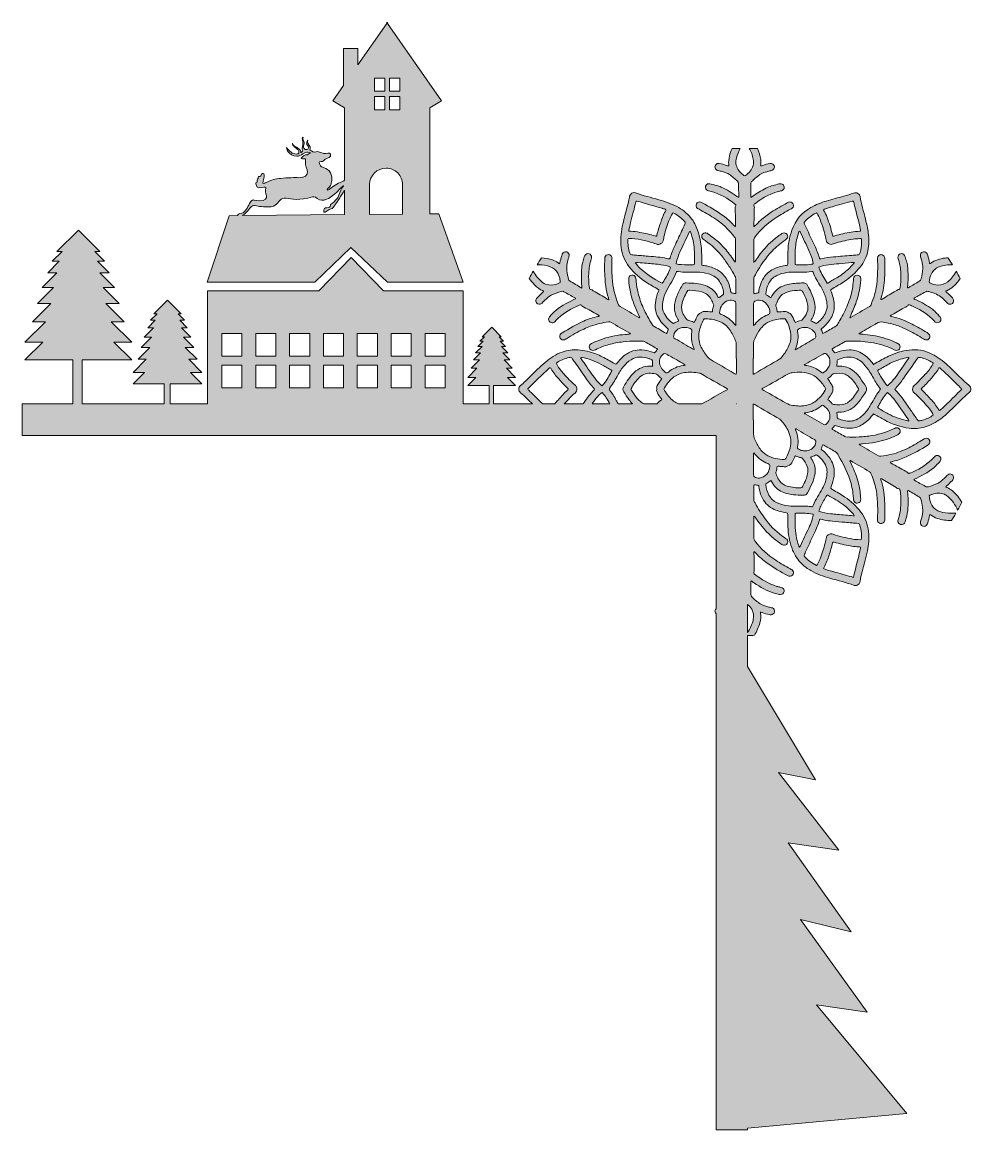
# Model space of a CAD drawing. Extents: x 262 to 2739, y -2945 to -54.
import ezdxf

# ---------------------------------------------------------------- set-up
doc = ezdxf.new("R2010")
doc.units = 0
doc.header["$MEASUREMENT"] = 0
doc.layers.add('Layer 1', color=7, linetype='Continuous')

# ---------------------------------------------------------------- blocks, each defined once
blk = doc.blocks.new('block 2')
at = {"layer": 'Layer 1', "true_color": 0xffffff}
h = blk.add_hatch(color=7, dxfattribs=at)
h.dxf.hatch_style = 2
edge = h.paths.add_edge_path()
edge.add_spline(control_points=[(1120, -642), (1120, -642), (1216, -732.5), (1216, -732.5), (1216, -732.5), (1413.1, -732.5), (1413.1, -732.5), (1413.1, -732.5), (1349.9, -554.1), (1349.9, -554.1), (1349.9, -554.1), (1326.4, -554.3), (1326.4, -554.3), (1326.4, -554.3), (1326.4, -277.8), (1326.4, -277.8), (1326.4, -277.8), (1356.9, -259.7), (1356.9, -259.7), (1356.9, -259.7), (1216.2, -57.5), (1216.2, -57.5), (1216.2, -57.5), (1216.2, -54.2), (1216.2, -54.2), (1216.2, -54.2), (1215, -55.8), (1215, -55.8), (1215, -55.8), (1213.9, -54.2), (1213.9, -54.2), (1213.9, -54.2), (1213.9, -57.5), (1213.9, -57.5), (1213.9, -57.5), (1138.5, -165.9), (1138.5, -165.9), (1138.5, -165.9), (1138.5, -122.9), (1138.5, -122.9), (1138.5, -122.9), (1101, -122.9), (1101, -122.9), (1101, -122.9), (1101, -219.8), (1101, -219.8), (1101, -219.8), (1073.2, -259.7), (1073.2, -259.7), (1073.2, -259.7), (1103.7, -277.8), (1103.7, -277.8), (1103.7, -277.8), (1103.7, -467.3), (1103.7, -467.3), (1102.9, -467.5), (1102.4, -467.8), (1102.4, -467.8), (1102.4, -467.8), (1085.3, -475.2), (1075, -482), (1064.7, -488.8), (1063.2, -491.5), (1061.8, -492.2), (1060.3, -492.8), (1056.4, -492.4), (1060.1, -488.3), (1063.7, -484.3), (1067.6, -483.3), (1068.4, -477.1), (1069.2, -471), (1074.6, -455.6), (1063.1, -442.4), (1051.6, -429.2), (1040.3, -437.8), (1037.3, -420.3), (1037.3, -420.3), (1037, -417.9), (1042.3, -418.2), (1047.7, -418.5), (1051.3, -413.4), (1051.8, -412.7), (1052.3, -412.1), (1053.1, -410.8), (1056, -410.5), (1059, -410.1), (1069, -406.1), (1067.1, -399), (1065.2, -392), (1055.8, -398.4), (1048.9, -396.6), (1042, -394.7), (1037.9, -394.9), (1035.9, -392.5), (1033.8, -390.1), (1025.5, -395.9), (1020.9, -392.4), (1016.3, -388.8), (1012.9, -388.3), (1012.9, -388.3), (1014.5, -384), (1014.1, -381.1), (1013.5, -379.3), (1012.2, -375.3), (1009.2, -374.3), (1007.7, -370.2), (1006.5, -367), (1007, -363.9), (1007.5, -362), (1006.6, -363.2), (1004.7, -365.9), (1004.7, -369.7), (1004.6, -371), (1004.5, -372.4), (1005.3, -373.8), (1007.4, -377.7), (1010.2, -377.1), (1009.3, -382.6), (1008.3, -388.1), (1001.3, -386.8), (1001.3, -386.8), (1001.3, -386.8), (997, -383.1), (996.6, -381), (996.1, -379), (997.3, -374.5), (997.8, -372.6), (998.3, -370.8), (998.3, -367), (995.7, -361.7), (993.1, -356.3), (995.8, -354.4), (995.8, -354.4), (995.8, -354.4), (991.9, -355.7), (993.5, -362.2), (995.1, -368.8), (995.1, -372.7), (993.4, -379.1), (991.6, -385.5), (993.3, -386.4), (994.7, -389.4), (993.8, -390.7), (992.1, -392.9), (989.4, -394.8), (989.4, -393), (989, -391.2), (988.3, -389.6), (988.2, -389.4), (988.1, -389.2), (987.9, -389), (987.9, -389), (987.6, -388.4), (987.6, -388.4), (987.6, -388.4), (987.2, -387.8), (987.2, -387.8), (987.1, -387.6), (986.9, -387.4), (986.8, -387.2), (986.8, -387.2), (985.9, -386.2), (985.9, -386.2), (985.6, -385.9), (985.2, -385.6), (984.9, -385.3), (984.6, -385), (984.3, -384.7), (983.9, -384.4), (983.9, -384.4), (982.9, -383.7), (982.9, -383.7), (982.5, -383.4), (982.2, -383.1), (981.8, -382.9), (981.8, -382.9), (980.7, -382.3), (980.7, -382.3), (980, -381.9), (979.3, -381.5), (978.6, -381.1), (977.9, -380.7), (977.2, -380.4), (976.5, -380), (975.2, -379.2), (973.8, -378.4), (972.6, -377.5), (971.3, -376.6), (970.1, -375.5), (969.1, -374.4), (968.6, -373.8), (968.2, -373.1), (967.9, -372.4), (967.5, -371.7), (967.3, -370.9), (967.5, -370.1), (967.2, -370.9), (967.3, -371.8), (967.5, -372.5), (967.7, -373.3), (968.1, -374.1), (968.5, -374.8), (969.4, -376.2), (970.5, -377.4), (971.6, -378.6), (972.8, -379.7), (974, -380.8), (975.3, -381.8), (975.9, -382.3), (976.6, -382.8), (977.3, -383.3), (977.9, -383.8), (978.5, -384.2), (979.1, -384.7), (981.5, -386.5), (983.5, -388.8), (984.2, -391.3), (984.6, -392.5), (984.6, -393.6), (984.3, -394.8), (984.3, -395), (984.2, -395.3), (984.1, -395.6), (983.9, -395.9), (983.8, -396.1), (983.7, -396.4), (983.6, -396.6), (983.4, -396.9), (983.2, -397.1), (983.2, -397.3), (983.1, -397.4), (983, -397.5), (982.9, -397.5), (982.9, -397.6), (982.9, -397.6), (982.9, -397.6), (982.8, -397.7), (982.8, -397.7), (982.8, -397.7), (982.8, -397.7), (982.8, -397.7), (982.8, -397.7), (982.8, -397.7), (982.8, -397.7), (981.2, -398.1), (979.1, -398.4), (976.9, -398.4), (968.4, -398.3), (959, -391.7), (952.3, -381.1), (952.3, -381.1), (952.3, -387.1), (956.2, -392.3), (960.1, -397.6), (967.5, -404.7), (978.8, -404.3), (990.1, -404), (1000.9, -391.1), (1007.8, -393.3), (1014.8, -395.4), (1014.3, -396.3), (1014.3, -396.3), (1014.3, -396.3), (1008.4, -397.4), (1007.1, -400.5), (1007.1, -400.5), (998.3, -397.3), (990.3, -409.3), (990.3, -409.3), (996.5, -412.2), (1001.9, -411), (1001.9, -411), (999.7, -423.5), (1003.5, -433), (1007.3, -442.5), (1009.2, -450.6), (1001.3, -456), (993.4, -461.4), (980.5, -459.9), (979.8, -459.9), (979.1, -459.9), (952.7, -459.9), (937, -461.8), (921.3, -463.6), (916.2, -464.5), (896.3, -473.8), (896.3, -473.8), (888.2, -479.7), (890.7, -469.4), (893.3, -459.1), (895.3, -452.2), (893.1, -449.9), (891, -447.6), (887.2, -449.1), (884.8, -454.9), (882.3, -460.7), (878.4, -453.8), (878.3, -459.1), (878.2, -464.3), (874.3, -463.2), (875.3, -468.8), (876.3, -474.5), (870.6, -470.8), (872.2, -476.5), (873.8, -482.1), (875, -489.6), (886.3, -486.1), (897.6, -482.6), (898, -485.9), (898, -485.9), (898, -485.9), (895.5, -495.5), (898.4, -501.9), (901.3, -508.3), (902.5, -516.5), (891.2, -519.3), (879.8, -522.2), (865.9, -517.8), (864.8, -518.2), (863.8, -518.6), (861.1, -517.7), (855.5, -527.7), (850, -537.6), (844.3, -551), (835.5, -552.7), (826.7, -554.5), (825.1, -555.3), (824.9, -557.4), (824.8, -557.9), (824.4, -558.5), (823.7, -559.1), (823.7, -559.1), (802.4, -559.3), (802.4, -559.3), (802.4, -559.3), (744.8, -732.5), (744.8, -732.5), (744.8, -732.5), (1025.9, -732.5), (1025.9, -732.5), (1025.9, -732.5), (1120, -642), (1120, -642)], knot_values=[0, 0, 0, 0, 1, 1, 1, 2, 2, 2, 3, 3, 3, 4, 4, 4, 5, 5, 5, 6, 6, 6, 7, 7, 7, 8, 8, 8, 9, 9, 9, 10, 10, 10, 11, 11, 11, 12, 12, 12, 13, 13, 13, 14, 14, 14, 15, 15, 15, 16, 16, 16, 17, 17, 17, 18, 18, 18, 19, 19, 19, 20, 20, 20, 21, 21, 21, 22, 22, 22, 23, 23, 23, 24, 24, 24, 25, 25, 25, 26, 26, 26, 27, 27, 27, 28, 28, 28, 29, 29, 29, 30, 30, 30, 31, 31, 31, 32, 32, 32, 33, 33, 33, 34, 34, 34, 35, 35, 35, 36, 36, 36, 37, 37, 37, 38, 38, 38, 39, 39, 39, 40, 40, 40, 41, 41, 41, 42, 42, 42, 43, 43, 43, 44, 44, 44, 45, 45, 45, 46, 46, 46, 47, 47, 47, 48, 48, 48, 49, 49, 49, 50, 50, 50, 51, 51, 51, 52, 52, 52, 53, 53, 53, 54, 54, 54, 55, 55, 55, 56, 56, 56, 57, 57, 57, 58, 58, 58, 59, 59, 59, 60, 60, 60, 61, 61, 61, 62, 62, 62, 63, 63, 63, 64, 64, 64, 65, 65, 65, 66, 66, 66, 67, 67, 67, 68, 68, 68, 69, 69, 69, 70, 70, 70, 71, 71, 71, 72, 72, 72, 73, 73, 73, 74, 74, 74, 75, 75, 75, 76, 76, 76, 77, 77, 77, 78, 78, 78, 79, 79, 79, 80, 80, 80, 81, 81, 81, 82, 82, 82, 83, 83, 83, 84, 84, 84, 85, 85, 85, 86, 86, 86, 87, 87, 87, 88, 88, 88, 89, 89, 89, 90, 90, 90, 91, 91, 91, 92, 92, 92, 93, 93, 93, 94, 94, 94, 95, 95, 95, 96, 96, 96, 97, 97, 97, 98, 98, 98, 99, 99, 99, 100, 100, 100, 101, 101, 101, 102, 102, 102, 103, 103, 103, 104, 104, 104, 105, 105, 105, 106, 106, 106, 107, 107, 107, 108, 108, 108, 109, 109, 109, 110, 110, 110, 111, 111, 111, 112, 112, 112, 113, 113, 113, 114, 114, 114, 114], degree=3, periodic=1)
h.paths.add_polyline_path([(1220.9, -200.1), (1247.9, -200.1), (1247.9, -234.6), (1220.9, -234.6)])
h.paths.add_polyline_path([(1220.9, -248.5), (1247.9, -248.5), (1247.9, -283.1), (1220.9, -283.1)])
h.paths.add_polyline_path([(1182.2, -200.1), (1209.2, -200.1), (1209.2, -234.6), (1182.2, -234.6)])
h.paths.add_polyline_path([(1182.2, -248.5), (1209.2, -248.5), (1209.2, -283.1), (1182.2, -283.1)])
edge = h.paths.add_edge_path()
edge.add_spline(control_points=[(1212.1, -435.1), (1224, -435.1), (1234.8, -439.9), (1242.6, -447.7), (1250.4, -455.5), (1255.2, -466.2), (1255.2, -478.1), (1255.2, -478.1), (1255.2, -555), (1255.2, -555), (1255.2, -555), (1169, -555.8), (1169, -555.8), (1169, -555.8), (1169, -478.1), (1169, -478.1), (1169, -454.3), (1188.3, -435.1), (1212.1, -435.1)], knot_values=[0, 0, 0, 0, 1, 1, 1, 2, 2, 2, 3, 3, 3, 4, 4, 4, 5, 5, 5, 6, 6, 6, 6], degree=3, periodic=1)
edge = h.paths.add_edge_path()
edge.add_spline(control_points=[(862.9, -533.8), (869, -531.8), (871.3, -532.9), (878.1, -534.3), (885, -535.7), (911.3, -539.5), (922.5, -532.2), (933.7, -524.9), (935.5, -510.6), (950.8, -513.6), (966.1, -516.6), (984.8, -519.8), (1020.3, -510.4), (1020.3, -510.4), (1025.6, -507.5), (1032, -514.8), (1038.3, -522), (1052.1, -517.9), (1052.1, -517.9), (1052.1, -517.9), (1066.6, -514.4), (1083.6, -497.6), (1100.6, -480.8), (1099.5, -480.4), (1101.2, -481.1), (1102.8, -481.8), (1097.5, -484.1), (1094.1, -492.5), (1090.8, -500.9), (1086.7, -511.7), (1083.2, -515.5), (1079.7, -519.4), (1075.1, -526.5), (1066.9, -530), (1066.9, -530), (1067.3, -533), (1065.9, -535.6), (1064.4, -538.2), (1058.2, -538.6), (1053.6, -539.1), (1049.1, -539.7), (1048.3, -547.6), (1049.8, -550), (1051.4, -552.4), (1064, -542.1), (1068.3, -541.8), (1072.6, -541.6), (1077.8, -532.7), (1077.8, -532.7), (1077.8, -532.7), (1087.7, -517.8), (1090.9, -512.5), (1092.8, -509.4), (1098.8, -500.2), (1103.7, -492.9), (1103.7, -492.9), (1103.7, -556.5), (1103.7, -556.5), (1103.7, -556.5), (836.8, -559), (836.8, -559), (851.7, -549), (857.6, -535.6), (862.9, -533.8)], knot_values=[0, 0, 0, 0, 1, 1, 1, 2, 2, 2, 3, 3, 3, 4, 4, 4, 5, 5, 5, 6, 6, 6, 7, 7, 7, 8, 8, 8, 9, 9, 9, 10, 10, 10, 11, 11, 11, 12, 12, 12, 13, 13, 13, 14, 14, 14, 15, 15, 15, 16, 16, 16, 17, 17, 17, 18, 18, 18, 19, 19, 19, 20, 20, 20, 21, 21, 21, 21], degree=3, periodic=1)
h = blk.add_hatch(color=7, dxfattribs=at)
h.dxf.hatch_style = 2
edge = h.paths.add_edge_path()
edge.add_spline(control_points=[(2734, -1002), (2726.9, -996.5), (2720.5, -990.1), (2714.1, -983.8), (2702.5, -972.4), (2691, -961), (2679.2, -949.9), (2666.8, -938.1), (2653.1, -928.1), (2637.8, -920.4), (2618.9, -910.9), (2598.9, -907), (2577.8, -909.9), (2559, -912.4), (2541, -918), (2523.8, -926.2), (2512.4, -931.6), (2501.7, -938.1), (2490.7, -944.3), (2488.9, -945.4), (2487.1, -946.3), (2485.2, -947.4), (2483.8, -945.6), (2482.6, -944.2), (2481.4, -942.7), (2474.6, -934.1), (2466.8, -926.5), (2457.7, -920.4), (2446.9, -913.3), (2435.1, -909.5), (2422.1, -909.5), (2411.1, -909.6), (2400.5, -911.5), (2390.2, -915.4), (2388.4, -916.1), (2386.6, -917.3), (2384.9, -917.2), (2382.6, -917.1), (2382.1, -914.4), (2380.7, -912.8), (2379.3, -911.2), (2377.3, -909.9), (2376.7, -907.8), (2377.2, -907.3), (2377.4, -907), (2377.7, -906.8), (2388.8, -900.4), (2399.9, -894.1), (2411, -887.7), (2412.4, -886.9), (2413.8, -886.6), (2415.4, -886.6), (2428.9, -886.8), (2442.5, -886.1), (2456, -887.6), (2465.7, -888.7), (2475.4, -889.1), (2484.9, -891.2), (2494.6, -893.4), (2504.4, -895.1), (2513.7, -898.6), (2522.4, -901.7), (2530.9, -905.1), (2539.1, -909.2), (2541, -910.1), (2542.9, -910.9), (2545, -910.9), (2549.4, -911), (2553, -908.5), (2554.2, -904.6), (2555.5, -900.5), (2554.1, -896.4), (2550.6, -894), (2549, -893), (2547.2, -892.2), (2545.5, -891.4), (2527.9, -882.9), (2509.5, -876.7), (2490.3, -873.1), (2480.9, -871.3), (2471.5, -869.8), (2461.9, -869.3), (2459.4, -869.2), (2457, -868.7), (2454.5, -868.5), (2452.1, -868.3), (2449.7, -868.2), (2447, -868), (2448, -865.9), (2449.8, -865.5), (2451.2, -864.7), (2465.2, -856.6), (2479.5, -848.8), (2493.3, -840.4), (2498.7, -837.1), (2503.8, -835.9), (2510, -837.1), (2522.2, -839.6), (2534.3, -841.9), (2546.2, -845.7), (2556.8, -849.1), (2566.8, -853.8), (2576.6, -858.8), (2590, -865.5), (2602.8, -873), (2615.5, -880.8), (2617.1, -881.9), (2618.6, -883), (2620.6, -883.4), (2624.8, -884.3), (2628.8, -882.6), (2630.9, -879), (2633.1, -875.1), (2632.5, -870.6), (2629.1, -867.6), (2627.8, -866.4), (2626.3, -865.5), (2624.9, -864.6), (2612.1, -856.6), (2599, -849.1), (2585.6, -842.2), (2568.4, -833.4), (2550.6, -826.1), (2531.5, -822.4), (2530.4, -822.2), (2529.3, -822), (2528.5, -820.6), (2530.1, -819.6), (2531.7, -818.6), (2533.3, -817.7), (2545.3, -811), (2557.3, -804.4), (2569.3, -797.7), (2571.7, -796.4), (2574.1, -795.1), (2575.6, -792.8), (2576.3, -791.6), (2577.3, -791.5), (2578.5, -792), (2582.4, -793.6), (2586.4, -795.1), (2590.1, -796.9), (2610.3, -806.4), (2629, -818.1), (2644, -835), (2644.8, -835.8), (2645.6, -836.6), (2646.5, -837.3), (2651.7, -840.7), (2658.7, -838.3), (2660.6, -832.5), (2661.7, -829.1), (2661.1, -826), (2658.8, -823.4), (2656.1, -820.4), (2653.4, -817.4), (2650.5, -814.6), (2646.8, -810.9), (2643.1, -806.8), (2638.9, -803.7), (2625.5, -794.1), (2611.5, -785.5), (2596.4, -778.9), (2594.4, -778), (2592.2, -777.4), (2590.4, -775.9), (2590.6, -774.7), (2591.5, -774.3), (2592.3, -773.9), (2596.7, -771.4), (2601, -769), (2605.3, -766.5), (2610.6, -763.6), (2616, -760.7), (2621.3, -757.6), (2623.3, -756.5), (2625.1, -756.1), (2627.3, -756.8), (2630.3, -757.9), (2633.5, -758.5), (2636.6, -759.5), (2648.1, -763.4), (2659.1, -768.2), (2667.8, -776.9), (2670.7, -779.8), (2673.4, -782.7), (2676.3, -785.5), (2677.3, -786.6), (2678.3, -787.8), (2679.5, -788.7), (2682.6, -791), (2686, -791.1), (2689.3, -789.5), (2692.6, -787.9), (2694.3, -785), (2694.4, -781.2), (2694.4, -778.3), (2693.1, -776.1), (2691.3, -774), (2686.8, -769), (2682.1, -764.3), (2677, -760), (2675.9, -759), (2674.4, -758.4), (2674, -756.7), (2674.6, -755.5), (2675.8, -755.3), (2676.8, -755), (2683, -752.6), (2688.2, -748.9), (2693.1, -744.5), (2700.3, -738.1), (2706.4, -730.9), (2711.6, -723.1), (2708.2, -716.7), (2704.7, -710.3), (2701.1, -704), (2695.6, -714.4), (2688.4, -723.7), (2679.2, -731.6), (2671.9, -737.9), (2663.4, -740.5), (2653.9, -740.3), (2646, -740.5), (2638.9, -737.7), (2632, -734.5), (2631, -734), (2630.5, -733.3), (2630.6, -732.2), (2631.4, -724.8), (2632.6, -717.5), (2636.2, -710.8), (2641, -702.1), (2647.8, -695.8), (2657.3, -692.6), (2668.4, -688.9), (2679.8, -687), (2691.4, -687.6), (2687.6, -681.3), (2683.6, -675.2), (2679.6, -669), (2677.2, -669.2), (2674.8, -669.5), (2672.4, -669.8), (2658.6, -671.7), (2645.4, -675), (2634.2, -683.9), (2632.7, -685.1), (2631.8, -684.7), (2631.5, -682.8), (2630.4, -676), (2628.8, -669.3), (2626.6, -662.8), (2626.2, -661.4), (2625.7, -659.9), (2625, -658.5), (2623.2, -655), (2619.6, -653.2), (2615.4, -653.7), (2611.7, -654.1), (2608.7, -656.7), (2607.7, -660.3), (2607.1, -662.4), (2607.3, -664.5), (2608, -666.5), (2609.2, -670.2), (2610.3, -673.8), (2611.2, -677.5), (2612.7, -683.8), (2614.2, -690.2), (2613.8, -696.7), (2613.1, -706.1), (2611.7, -715.3), (2609.2, -724.4), (2608.5, -726.9), (2607.3, -728.7), (2604.9, -730.1), (2595.7, -735.5), (2586.6, -741), (2577.4, -746.5), (2576.4, -747), (2575.5, -747.9), (2574, -747.4), (2574, -746.3), (2574, -745.1), (2574.1, -744), (2574.3, -741), (2574.8, -738), (2575, -734.9), (2575.7, -724.6), (2575.4, -714.3), (2575.1, -704), (2575.1, -700.9), (2574.7, -697.9), (2574.6, -694.9), (2574.5, -690), (2572.9, -685.5), (2571.7, -680.9), (2570.5, -676.3), (2569.3, -671.7), (2568, -667.1), (2567.6, -665.6), (2567, -664.1), (2566.3, -662.9), (2564.1, -659.1), (2559.7, -657.4), (2555.4, -658.6), (2551.4, -659.7), (2548.5, -663.9), (2548.9, -668.3), (2549, -669.7), (2549.4, -670.9), (2549.8, -672.2), (2553.4, -682.8), (2555.1, -693.6), (2556, -704.7), (2556.9, -716.4), (2556.8, -728), (2555.5, -739.6), (2555.2, -742.9), (2554.7, -746.1), (2554.2, -749.3), (2554, -750.7), (2553.3, -751.8), (2551.7, -751.9), (2548.7, -752.2), (2546.3, -753.8), (2543.9, -755.3), (2531.7, -762.5), (2519.6, -769.8), (2507.5, -777.1), (2506.5, -777.7), (2505.6, -778.9), (2504, -778.3), (2503.6, -776.6), (2504.4, -775.2), (2504.9, -773.8), (2510.4, -756.8), (2513.1, -739.3), (2514.1, -721.5), (2515, -704.9), (2515.1, -688.3), (2514.4, -671.6), (2514.3, -670.5), (2514.3, -669.3), (2514.1, -668.2), (2513.1, -663.8), (2509, -660.7), (2504.5, -660.9), (2499.9, -661.1), (2496.3, -664.5), (2495.7, -669.2), (2495.6, -670.1), (2495.6, -671.1), (2495.7, -672), (2496.2, -689.2), (2496.2, -706.4), (2494.9, -723.6), (2494.5, -728.9), (2494.2, -734.3), (2493.4, -739.5), (2490.8, -757.6), (2485.4, -774.9), (2478.6, -791.7), (2477.7, -793.8), (2476.5, -795.2), (2474.5, -796.3), (2458, -805.9), (2441.5, -815.5), (2425, -825.1), (2424.3, -825.5), (2423.7, -825.8), (2423, -824.9), (2423.5, -823.8), (2424.1, -822.6), (2424.6, -821.3), (2430.1, -809.2), (2435.9, -797.2), (2440.2, -784.4), (2445.6, -768.4), (2449.1, -752.1), (2451, -735.3), (2451.5, -731.6), (2451.7, -727.7), (2451.8, -723.9), (2451.9, -718.1), (2447.7, -714.2), (2442, -714.4), (2436.9, -714.6), (2433.5, -718.1), (2433.1, -723.8), (2432.5, -730.5), (2431.7, -737.1), (2430.9, -743.7), (2428.8, -760.5), (2423.5, -776.5), (2417.3, -792.1), (2411.8, -805.5), (2405.5, -818.6), (2398, -831.1), (2395.6, -835), (2393, -838.8), (2390.9, -842.9), (2389.8, -845.1), (2388.3, -846.5), (2386.3, -847.7), (2376.2, -853.5), (2366.2, -859.4), (2356.1, -865.2), (2355.2, -865.8), (2354.2, -866.3), (2352.9, -866.9), (2351.5, -863.2), (2350, -859.7), (2348.7, -856.2), (2348.3, -855.4), (2348.7, -854.7), (2349.3, -854.2), (2350.3, -853.3), (2351.4, -852.5), (2352.4, -851.7), (2361.2, -844.7), (2368.4, -836.3), (2374, -826.7), (2379.6, -817), (2382.6, -806.8), (2382.6, -795.6), (2382.7, -782.9), (2379.8, -771), (2375.4, -759.3), (2372.6, -751.9), (2371.7, -753.5), (2378.7, -749.4), (2389.2, -743.2), (2400, -737.3), (2410.1, -730.4), (2425, -720.2), (2438.2, -708.1), (2449.6, -694.1), (2460, -681.3), (2467.1, -666.8), (2470.5, -650.6), (2473.6, -635.3), (2473.4, -619.9), (2471.5, -604.4), (2469.9, -592.1), (2467, -580), (2464.1, -568), (2459.3, -548.3), (2452.9, -529.1), (2449.8, -509), (2449.3, -505.6), (2447.5, -503.1), (2444.5, -501.3), (2440.8, -499), (2437.2, -498.5), (2433.1, -500.1), (2424.8, -503.4), (2416.1, -505.9), (2407.5, -508.3), (2392.3, -512.5), (2377, -516.6), (2361.8, -521.1), (2347.8, -525.1), (2334.5, -530.7), (2321.8, -537.9), (2297.9, -551.4), (2281, -570.7), (2272, -596.9), (2265.7, -615.3), (2262.1, -634.2), (2261.4, -653.5), (2261.1, -663.1), (2261.2, -672.7), (2261.1, -682.2), (2261.1, -684.1), (2261.4, -686), (2260.6, -688), (2258.6, -688.9), (2256.4, -689.2), (2254.1, -689.5), (2243.5, -691.1), (2233.3, -694), (2223.6, -698.9), (2213.1, -704.1), (2204.5, -711.5), (2198.3, -721.5), (2194.3, -728), (2191, -734.9), (2188.8, -742.3), (2187.2, -747.6), (2186, -753), (2185.4, -758.5), (2185.2, -759.8), (2184.7, -760.6), (2183.4, -760.9), (2180.2, -761.4), (2177, -762), (2173.8, -762.6), (2173.2, -762.7), (2172.6, -762.2), (2172.6, -761.7), (2172.4, -760.2), (2172.3, -758.7), (2172.3, -757.2), (2172.3, -747.1), (2172.4, -736.9), (2172.3, -726.8), (2172.2, -722.9), (2172.7, -719.3), (2175.1, -716), (2176.2, -714.5), (2176.9, -712.7), (2177.9, -711), (2189.7, -689.5), (2203.5, -669.5), (2220.4, -651.5), (2225.3, -646.4), (2230.3, -641.5), (2235.8, -637), (2241.7, -632.1), (2247.7, -627.4), (2254.1, -623.1), (2255.5, -622.2), (2256.9, -621.2), (2258.2, -620.1), (2261.4, -616.9), (2262, -612.2), (2259.6, -608.5), (2257.1, -604.6), (2252.3, -603), (2248.1, -604.8), (2246.7, -605.4), (2245.4, -606.3), (2244.2, -607.2), (2236.1, -612.6), (2228.3, -618.5), (2221, -624.9), (2207.6, -636.7), (2195.7, -649.9), (2185.4, -664.4), (2182, -669.2), (2178.6, -674.1), (2175.2, -678.9), (2174.7, -679.6), (2174.4, -680.7), (2172.8, -680.3), (2172.8, -678.9), (2172.6, -677.4), (2172.6, -675.9), (2172.7, -658.5), (2172.8, -641.2), (2172.6, -623.8), (2172.6, -620.3), (2173.5, -617.6), (2175.6, -614.9), (2191.1, -595.2), (2208.9, -578.1), (2230.2, -564.7), (2242.7, -556.9), (2255.3, -549.3), (2268.2, -542.5), (2269.8, -541.7), (2271.3, -540.9), (2272.6, -539.8), (2276.3, -536.8), (2277.1, -531.9), (2274.7, -527.9), (2272.2, -523.9), (2267.7, -522.3), (2263.3, -524), (2261.9, -524.6), (2260.5, -525.3), (2259.2, -526), (2245.2, -533.5), (2231.5, -541.4), (2218.2, -550.2), (2208.5, -556.6), (2199.1, -563.4), (2190.4, -571.2), (2185.1, -575.9), (2180.4, -581.2), (2175.5, -586.2), (2174.8, -586.9), (2174.3, -587.9), (2172.8, -587.2), (2172.8, -585.3), (2172.8, -583.2), (2172.8, -581.2), (2173.1, -567.6), (2173.4, -554.1), (2173.7, -540.5), (2173.7, -538.6), (2174.2, -536.5), (2173.2, -534.9), (2171.4, -531.8), (2172.6, -529.9), (2175.1, -528.2), (2175.9, -527.7), (2176.6, -527.1), (2177.4, -526.5), (2189.2, -517.2), (2202.1, -509.9), (2215.6, -503.6), (2223.5, -500), (2231.5, -497.1), (2240, -495.3), (2241.6, -495), (2243.4, -494.7), (2245, -494.2), (2251.5, -492), (2253.8, -484.6), (2249.6, -479.4), (2247.7, -477), (2245.2, -475.9), (2242.1, -476), (2239.4, -476), (2236.8, -476.7), (2234.3, -477.3), (2223.9, -480.1), (2213.6, -482.6), (2204.1, -487.8), (2191.8, -494.4), (2179.5, -500.9), (2168.4, -509.5), (2167.5, -510.2), (2166.6, -511.5), (2164.8, -511), (2164.7, -510.3), (2164.6, -509.6), (2164.6, -508.8), (2164.6, -498.1), (2164.8, -487.4), (2164.8, -476.7), (2164.7, -473.4), (2165.8, -470.9), (2168.3, -468.8), (2171.9, -465.6), (2175.4, -462.4), (2179, -459.2), (2187, -452.2), (2196.2, -447.3), (2206.5, -444.4), (2210, -443.4), (2213.5, -442.7), (2217, -441.8), (2218.5, -441.4), (2220, -441.1), (2221.4, -440.4), (2227.8, -437.2), (2228.4, -428.4), (2222.3, -424.4), (2220.2, -423.1), (2217.9, -422.4), (2215.3, -422.9), (2208.7, -424.3), (2202.2, -425.9), (2195.9, -428.1), (2194.2, -428.7), (2192.5, -429.9), (2190.5, -429.3), (2189.6, -427.8), (2190.2, -426.3), (2190.4, -424.9), (2191.1, -420.9), (2191, -416.9), (2190.4, -412.9), (2189, -402.8), (2186.1, -393.3), (2182, -384.3), (2174.9, -383.9), (2167.7, -383.7), (2160.5, -383.5), (2165.5, -392.3), (2169.2, -401.7), (2171.1, -411.9), (2171.6, -414.5), (2171.8, -417.1), (2172, -418.6), (2171.4, -432), (2165.9, -441.7), (2156.9, -449.6), (2154.4, -451.8), (2151.9, -454.1), (2148.6, -455.3), (2146, -453.5), (2143.3, -451.8), (2140.8, -449.7), (2132.8, -442.7), (2127.5, -434.1), (2125.9, -423.4), (2125.2, -418.4), (2126, -413.5), (2127.1, -408.7), (2129.2, -399.7), (2132.6, -391.4), (2137.1, -383.5), (2129.9, -383.7), (2122.7, -383.9), (2115.6, -384.3), (2112.8, -390.5), (2110.6, -397.1), (2108.9, -404), (2107.1, -411.2), (2106, -418.6), (2107.3, -426.1), (2107.5, -427.1), (2107.8, -428.3), (2107, -429.4), (2104.7, -429.8), (2102.9, -428.6), (2101, -427.9), (2094.8, -425.7), (2088.5, -424.1), (2082.2, -423), (2078.2, -422.3), (2075, -423.7), (2072.7, -427), (2070.5, -430.1), (2070.5, -434), (2072.6, -437.2), (2074.3, -439.8), (2076.8, -441), (2079.7, -441.7), (2083.2, -442.5), (2086.8, -443.1), (2090.2, -444.2), (2096.6, -446.2), (2103, -448.1), (2108.6, -451.9), (2116.3, -457), (2123.3, -462.8), (2129.9, -469.3), (2131.7, -471.1), (2132.7, -473.1), (2132.7, -475.8), (2132.7, -486.7), (2132.9, -497.6), (2133.1, -508.5), (2133.1, -509), (2133, -509.6), (2133, -510.2), (2132.9, -511), (2132, -511.4), (2131.3, -510.9), (2130.3, -510.3), (2129.4, -509.6), (2128.5, -508.9), (2115.7, -499.3), (2101.8, -491.9), (2087.6, -484.9), (2085.5, -483.9), (2083.5, -482.8), (2081.3, -482.1), (2074.5, -480.2), (2067.7, -478.4), (2060.8, -476.7), (2058.8, -476.2), (2056.7, -476), (2054.6, -476), (2050.5, -476.2), (2047.9, -478.4), (2046.5, -482.2), (2045.1, -485.8), (2046.1, -488.9), (2048.6, -491.7), (2050.1, -493.2), (2052, -494.1), (2054.1, -494.5), (2056.7, -495), (2059.3, -495.6), (2061.9, -496.3), (2084.6, -502.8), (2104.8, -514.2), (2123.2, -528.8), (2123.8, -529.3), (2124.4, -529.8), (2124.9, -530.4), (2125.4, -531), (2125.7, -531.6), (2125.3, -532.4), (2123.1, -537), (2124, -541.8), (2124.1, -546.5), (2124.2, -559.4), (2124.5, -572.2), (2124.7, -584.9), (2124.8, -585.8), (2125.1, -586.9), (2123.7, -587.6), (2122.4, -586.4), (2121.1, -585.1), (2119.8, -583.7), (2111.7, -574.8), (2102.8, -566.8), (2093, -559.7), (2075.4, -546.8), (2056.7, -535.7), (2037.5, -525.5), (2036.4, -524.9), (2035.4, -524.4), (2034.3, -524), (2029.7, -522.3), (2025, -524.1), (2022.7, -528.4), (2020.5, -532.5), (2021.5, -537.3), (2025.4, -540.1), (2026.8, -541.1), (2028.4, -541.9), (2029.9, -542.7), (2042.8, -549.7), (2055.4, -557.2), (2067.9, -565), (2089.2, -578.4), (2106.9, -595.6), (2122.3, -615.3), (2124, -617.6), (2125.1, -619.8), (2124.8, -622.6), (2124.7, -624.5), (2124.8, -626.4), (2124.8, -628.4), (2124.8, -644.6), (2124.9, -660.8), (2124.9, -677.1), (2124.9, -678.2), (2125.6, -679.8), (2123.6, -680.5), (2122.6, -679.1), (2121.6, -677.7), (2120.7, -676.3), (2113.1, -665.5), (2105.6, -654.7), (2096.7, -645), (2088, -635.4), (2079.1, -626.3), (2068.9, -618.5), (2063.4, -614.3), (2057.8, -610.3), (2052.2, -606.3), (2050, -604.8), (2047.6, -603.7), (2044.8, -604.2), (2040.6, -604.9), (2037.9, -607.4), (2036.8, -611.4), (2035.8, -615.2), (2037.3, -618.2), (2040.1, -620.6), (2041.7, -622), (2043.5, -623.1), (2045.2, -624.3), (2063.4, -636.4), (2078.6, -651.6), (2092, -668.6), (2098.4, -676.7), (2104, -685.4), (2109.7, -694), (2114.7, -701.5), (2118.8, -709.5), (2123.3, -717.3), (2124.8, -719.9), (2125.5, -722.4), (2125.5, -725.3), (2125.4, -736.2), (2125.5, -747.1), (2125.5, -758), (2125.5, -759.1), (2125.5, -760.3), (2125.3, -761.4), (2125.3, -762.3), (2124.6, -762.8), (2123.8, -762.6), (2120.8, -762.1), (2117.8, -761.5), (2114.8, -761), (2113.3, -760.8), (2112.3, -760), (2112.2, -758.4), (2112.1, -757.7), (2112, -756.9), (2111.9, -756.2), (2110.3, -744.1), (2106.2, -732.8), (2099.9, -722.4), (2095, -714.5), (2088.8, -707.9), (2080.9, -702.9), (2071.3, -696.7), (2060.8, -692.9), (2049.7, -690.6), (2045.4, -689.7), (2040.9, -689.6), (2036.9, -688), (2036.1, -685.9), (2036.4, -683.7), (2036.4, -681.6), (2036.3, -669.2), (2036.6, -656.8), (2035.6, -644.4), (2034.4, -629.7), (2031.6, -615.3), (2027.1, -601.3), (2023.3, -589.6), (2018.4, -578.4), (2011, -568.5), (2001.7, -555.8), (1989.9, -546), (1976.3, -538.2), (1960, -528.8), (1942.3, -522.8), (1924.3, -517.6), (1904, -511.7), (1883.3, -507.1), (1863.4, -499.8), (1856.7, -497.3), (1849.7, -501.5), (1848, -508.5), (1847.8, -509.4), (1847.6, -510.3), (1847.4, -511.3), (1846.1, -519.8), (1844, -528.1), (1841.8, -536.4), (1837.9, -551.2), (1834, -565.9), (1830.5, -580.8), (1826.2, -598.7), (1823.9, -616.8), (1825.2, -635.3), (1826.5, -654), (1831.8, -671.3), (1842.6, -686.7), (1854.7, -704), (1869.9, -718.1), (1887.1, -730.1), (1897.3, -737.2), (1908.2, -743.1), (1918.9, -749.3), (1920.4, -750.2), (1921.9, -751.1), (1923.3, -752), (1924.3, -752.6), (1924.5, -753.4), (1924.1, -754.5), (1923.7, -755.5), (1923.3, -756.6), (1922.9, -757.7), (1919.1, -767.3), (1916.3, -777.2), (1915.3, -787.5), (1914.2, -798.8), (1915.5, -809.7), (1920.2, -820), (1925.9, -832.4), (1934.2, -842.7), (1944.7, -851.3), (1945.9, -852.2), (1947.1, -853.2), (1948.3, -854.2), (1949, -854.7), (1949.3, -855.4), (1949, -856.2), (1948.3, -858), (1947.5, -859.7), (1946.8, -861.5), (1946.1, -863.2), (1945.6, -864.9), (1945, -866.6), (1944.3, -866.5), (1943.9, -866.5), (1943.6, -866.3), (1932.3, -859.8), (1921.1, -853.3), (1909.9, -846.8), (1908.9, -846.2), (1908.1, -845.4), (1907.5, -844.4), (1898.8, -829.8), (1890.5, -815), (1883.5, -799.5), (1877.9, -786.9), (1873.6, -773.9), (1870, -760.6), (1867.5, -751), (1866.1, -741.1), (1865.3, -731.2), (1865, -728.2), (1864.8, -725.1), (1864.3, -722.1), (1863.7, -718.2), (1860.8, -715.3), (1857.4, -714.6), (1853, -713.8), (1849.2, -715.4), (1847, -718.9), (1845.8, -720.9), (1845.8, -722.9), (1845.9, -725), (1846.3, -736.1), (1847.9, -747.1), (1850.1, -758), (1853.8, -775.2), (1859.3, -791.8), (1866.7, -807.8), (1869.2, -813), (1871.6, -818.2), (1874, -823.4), (1874.3, -824.1), (1874.8, -824.7), (1874, -825.6), (1873.6, -825.4), (1873, -825.3), (1872.6, -825), (1856.1, -815.5), (1839.6, -805.8), (1823, -796.3), (1821.1, -795.2), (1819.9, -793.7), (1819.1, -791.6), (1809.8, -769.1), (1803.5, -745.7), (1802.4, -721.2), (1801.7, -705.2), (1801.2, -689.2), (1802, -673.1), (1802.1, -671.4), (1802.3, -669.7), (1801.8, -668), (1800.6, -663.8), (1797.2, -661), (1793.1, -660.9), (1788.7, -660.7), (1785, -663.4), (1783.7, -667.8), (1783.4, -669), (1783.2, -670.4), (1783.1, -671.7), (1782.8, -689.1), (1782.4, -706.5), (1783.9, -723.8), (1784.4, -730.5), (1784.8, -737.2), (1785.8, -743.8), (1787.3, -754), (1789.5, -764), (1792.8, -773.8), (1793.2, -775.1), (1793.6, -776.4), (1793.8, -777.7), (1793.9, -778.3), (1793.2, -778.7), (1792.7, -778.5), (1791.6, -778), (1790.6, -777.4), (1789.7, -776.8), (1777.5, -769.5), (1765.4, -762.2), (1753.3, -755), (1751.2, -753.7), (1749.1, -752.2), (1746.6, -752.1), (1744.4, -751.9), (1743.7, -750.6), (1743.4, -748.7), (1743.2, -747.4), (1743, -746.1), (1742.8, -744.8), (1741.3, -733), (1740.6, -721.3), (1741.4, -709.4), (1742.2, -696.7), (1743.7, -684.3), (1747.8, -672.2), (1748.3, -670.8), (1748.6, -669.3), (1748.7, -667.8), (1748.8, -663.5), (1746.1, -659.7), (1742.3, -658.6), (1737.9, -657.4), (1733.5, -659.1), (1731.4, -662.9), (1730.7, -664), (1730.2, -665.3), (1729.8, -666.5), (1728.5, -671.3), (1727.1, -676.1), (1725.8, -680.9), (1725, -684), (1723.9, -687.1), (1723.5, -690.3), (1722.7, -697.1), (1722.2, -704), (1722.2, -710.9), (1722.2, -721.8), (1721.9, -732.6), (1723.4, -743.5), (1723.6, -744.8), (1724, -746.4), (1723, -748.1), (1712.2, -741.7), (1701.8, -735.5), (1691.3, -729.2), (1689.9, -728.4), (1689.3, -727.1), (1688.8, -725.5), (1686.7, -718.2), (1685.3, -710.7), (1684.4, -703.1), (1683.6, -696.6), (1683.9, -690.2), (1685.1, -683.7), (1686.1, -678.4), (1687.5, -673.3), (1689, -668.2), (1689.4, -666.9), (1689.9, -665.6), (1690.1, -664.3), (1690.7, -659.5), (1688.1, -655.2), (1683.9, -654), (1679.1, -652.6), (1674.5, -654.6), (1672.3, -659.1), (1671.7, -660.4), (1671.3, -661.9), (1670.8, -663.4), (1668.8, -669.5), (1667.4, -675.9), (1666.2, -682.3), (1666, -683.1), (1666.2, -684.2), (1664.6, -684.7), (1663.8, -684.1), (1662.6, -683.4), (1661.6, -682.6), (1657, -679), (1651.9, -676.6), (1646.4, -674.7), (1637.1, -671.6), (1627.7, -669.7), (1618.1, -669), (1614.1, -675.1), (1610.2, -681.2), (1606.4, -687.5), (1607.8, -687.4), (1609.2, -687.4), (1610.6, -687.4), (1620.9, -687.7), (1631.1, -689.2), (1640.8, -692.7), (1649.5, -695.8), (1656, -701.4), (1660.5, -709.3), (1663.6, -714.8), (1665.9, -720.6), (1666.2, -727.1), (1666.3, -727.4), (1666.3, -727.8), (1666.4, -728.2), (1667.6, -735), (1667.7, -733.4), (1661.6, -736.2), (1653.8, -739.9), (1645.6, -741), (1637.1, -740), (1631.2, -739.2), (1625.6, -737.2), (1620.9, -733.5), (1610.4, -725.4), (1602.5, -715.3), (1596.6, -704), (1593, -710.3), (1589.5, -716.7), (1586.1, -723.2), (1590, -729), (1594.5, -734.6), (1599.6, -739.8), (1606, -746.4), (1613.1, -752.2), (1621.9, -755.4), (1622.3, -755.6), (1622.6, -755.7), (1622.9, -755.9), (1623.8, -756.5), (1623.7, -757.2), (1623.1, -757.8), (1622.3, -758.6), (1621.4, -759.4), (1620.5, -760.1), (1615.6, -764.1), (1611.3, -768.6), (1607, -773.3), (1605.6, -774.8), (1604.2, -776.5), (1603.6, -778.5), (1601.8, -784.1), (1605.9, -790), (1611.7, -790.4), (1615, -790.7), (1617.7, -789.5), (1619.9, -787.2), (1622.2, -784.6), (1624.5, -782), (1627, -779.6), (1631.9, -774.9), (1637, -770.2), (1643.1, -767), (1651.6, -762.6), (1660.6, -759.4), (1669.9, -756.9), (1672.3, -756.3), (1674.3, -756.4), (1676.4, -757.7), (1686, -763.1), (1695.7, -768.5), (1705.4, -773.9), (1706.2, -774.4), (1707.1, -774.8), (1707.2, -776.1), (1705.2, -777.1), (1703.1, -777.9), (1701.1, -778.9), (1682.8, -787.8), (1664.9, -797), (1650.3, -811.5), (1646.9, -814.9), (1643.6, -818.3), (1640.2, -821.7), (1639.3, -822.7), (1638.4, -823.7), (1637.8, -824.9), (1634.2, -831.2), (1638.6, -838.7), (1645.8, -838.8), (1648.8, -838.8), (1651.3, -837.6), (1653.4, -835.4), (1656.1, -832.4), (1658.7, -829.4), (1661.7, -826.7), (1677.8, -812), (1696.3, -801.1), (1716.5, -792.9), (1719.4, -791.7), (1721.7, -791.3), (1723.7, -794.6), (1724.6, -796), (1726.7, -796.8), (1728.4, -797.7), (1740.6, -804.5), (1752.8, -811.2), (1764.9, -818.1), (1766.3, -818.8), (1768.1, -819.3), (1768.9, -821), (1768.6, -821.3), (1768.4, -821.6), (1768, -821.7), (1767.2, -822.1), (1766.2, -822.3), (1765.3, -822.5), (1752.8, -825.2), (1740.6, -829), (1728.9, -834.2), (1709, -843.1), (1690, -853.7), (1671.6, -865.3), (1670.7, -865.8), (1669.9, -866.3), (1669.2, -866.9), (1665.4, -870), (1664.4, -875.2), (1666.9, -879.3), (1669.3, -883.2), (1674, -884.7), (1678.4, -883), (1680, -882.3), (1681.4, -881.3), (1682.9, -880.4), (1697.6, -871.2), (1712.7, -862.6), (1728.4, -855.2), (1734.3, -852.4), (1740.2, -849.7), (1746.3, -847.5), (1761.4, -842), (1777.1, -838.9), (1793, -836.4), (1795.1, -836.1), (1797, -836.3), (1799, -837.4), (1815.5, -847), (1832.1, -856.5), (1848.7, -866), (1849.4, -866.4), (1850.4, -866.8), (1850.1, -868), (1845.5, -868.4), (1841, -869), (1836.4, -869.3), (1827.1, -869.8), (1817.8, -871.2), (1808.6, -872.9), (1788.4, -876.6), (1769.1, -883.1), (1750.7, -892.1), (1749.2, -892.9), (1747.6, -893.6), (1746.2, -894.7), (1743.3, -897), (1742.2, -901), (1743.3, -904.5), (1744.6, -908.4), (1747.8, -910.7), (1751.9, -910.9), (1754.5, -911), (1756.7, -910), (1759, -909), (1770.1, -903.6), (1781.5, -898.7), (1793.6, -895.6), (1806, -892.5), (1818.4, -889.6), (1831.2, -888.6), (1842.8, -887.6), (1854.4, -886.4), (1866.1, -886.5), (1871.2, -886.6), (1876.4, -886.7), (1881.6, -886.6), (1883.8, -886.6), (1885.6, -887.1), (1887.5, -888.1), (1897.9, -894.2), (1908.4, -900.1), (1918.8, -906.1), (1919.6, -906.6), (1920.4, -907.2), (1921.3, -907.7), (1919, -910.5), (1916.9, -913.1), (1914.8, -915.8), (1913.3, -917.6), (1913.3, -917.7), (1910.9, -916.8), (1903.1, -913.7), (1895.1, -911.2), (1886.7, -910.2), (1869.8, -908.1), (1854.1, -910.8), (1839.8, -920.5), (1830.7, -926.7), (1822.9, -934.3), (1816.1, -942.9), (1814.9, -944.3), (1814, -946.1), (1812.1, -947.2), (1811, -946.6), (1809.8, -946), (1808.7, -945.4), (1803.4, -942.3), (1798.1, -939.2), (1792.8, -936.2), (1782.2, -930.2), (1771.4, -924.4), (1759.9, -920.2), (1745, -914.8), (1729.8, -910.6), (1713.9, -909.4), (1699.5, -908.3), (1685.7, -910.3), (1672.3, -915.1), (1655.4, -921.1), (1640.9, -930.8), (1627.3, -942.1), (1613.6, -953.4), (1601.3, -966.3), (1588.6, -978.7), (1580.3, -986.9), (1572.2, -995.3), (1563.1, -1002.5), (1559.9, -1005), (1558.7, -1008.1), (1558.7, -1012), (1558.7, -1015.9), (1560.1, -1019), (1563.2, -1021.4), (1569.4, -1026.3), (1575.1, -1031.6), (1580.7, -1037.2), (1585.2, -1041.6), (1589.8, -1046.1), (1594.3, -1050.6), (1594.3, -1050.6), (1492.5, -1050.6), (1492.5, -1050.6), (1492.5, -1050.6), (1492.5, -1002.2), (1492.5, -1002.2), (1492.5, -1002.2), (1550.5, -1002.2), (1550.5, -1002.2), (1550.5, -1002.2), (1529.6, -981.3), (1529.6, -981.3), (1529.6, -981.3), (1550.5, -981.3), (1550.5, -981.3), (1550.5, -981.3), (1526.6, -957.3), (1526.6, -957.3), (1526.6, -957.3), (1541.5, -957.3), (1541.5, -957.3), (1541.5, -957.3), (1520.1, -935.9), (1520.1, -935.9), (1520.1, -935.9), (1535.7, -935.9), (1535.7, -935.9), (1535.7, -935.9), (1517.1, -917.3), (1517.1, -917.3), (1517.1, -917.3), (1530.3, -917.3), (1530.3, -917.3), (1530.3, -917.3), (1513.3, -900.3), (1513.3, -900.3), (1513.3, -900.3), (1523.9, -900.3), (1523.9, -900.3), (1523.9, -900.3), (1510.3, -886.7), (1510.3, -886.7), (1510.3, -886.7), (1518.7, -886.7), (1518.7, -886.7), (1518.7, -886.7), (1507.1, -875.1), (1507.1, -875.1), (1507.1, -875.1), (1513, -875.1), (1513, -875.1), (1513, -875.1), (1488, -850.1), (1488, -850.1), (1488, -850.1), (1463, -875.1), (1463, -875.1), (1463, -875.1), (1468.9, -875.1), (1468.9, -875.1), (1468.9, -875.1), (1457.3, -886.7), (1457.3, -886.7), (1457.3, -886.7), (1465.7, -886.7), (1465.7, -886.7), (1465.7, -886.7), (1452.1, -900.3), (1452.1, -900.3), (1452.1, -900.3), (1462.7, -900.3), (1462.7, -900.3), (1462.7, -900.3), (1445.7, -917.3), (1445.7, -917.3), (1445.7, -917.3), (1458.9, -917.3), (1458.9, -917.3), (1458.9, -917.3), (1440.3, -935.9), (1440.3, -935.9), (1440.3, -935.9), (1455.9, -935.9), (1455.9, -935.9), (1455.9, -935.9), (1434.5, -957.3), (1434.5, -957.3), (1434.5, -957.3), (1449.4, -957.3), (1449.4, -957.3), (1449.4, -957.3), (1425.5, -981.3), (1425.5, -981.3), (1425.5, -981.3), (1446.4, -981.3), (1446.4, -981.3), (1446.4, -981.3), (1425.5, -1002.2), (1425.5, -1002.2), (1425.5, -1002.2), (1481.6, -1002.2), (1481.6, -1002.2), (1481.6, -1002.2), (1481.6, -1050.6), (1481.6, -1050.6), (1481.6, -1050.6), (1413.1, -1050.6), (1413.1, -1050.6), (1413.1, -1050.6), (1413.1, -755.5), (1413.1, -755.5), (1413.1, -755.5), (1204.9, -755.5), (1204.9, -755.5), (1204.9, -755.5), (1120.7, -668), (1120.7, -668), (1120.7, -668), (1036.5, -755.5), (1036.5, -755.5), (1036.5, -755.5), (745.5, -755.5), (745.5, -755.5), (745.5, -755.5), (745.5, -1050.6), (745.5, -1050.6), (745.5, -1050.6), (647.8, -1050.6), (647.8, -1050.6), (647.8, -1050.6), (647.8, -998.4), (647.8, -998.4), (647.8, -998.4), (731.3, -998.4), (731.3, -998.4), (731.3, -998.4), (701.2, -968.3), (701.2, -968.3), (701.2, -968.3), (731.3, -968.3), (731.3, -968.3), (731.3, -968.3), (696.9, -933.8), (696.9, -933.8), (696.9, -933.8), (718.4, -933.8), (718.4, -933.8), (718.4, -933.8), (687.5, -902.9), (687.5, -902.9), (687.5, -902.9), (710, -902.9), (710, -902.9), (710, -902.9), (683.2, -876.1), (683.2, -876.1), (683.2, -876.1), (702.2, -876.1), (702.2, -876.1), (702.2, -876.1), (677.7, -851.6), (677.7, -851.6), (677.7, -851.6), (693, -851.6), (693, -851.6), (693, -851.6), (673.5, -832), (673.5, -832), (673.5, -832), (685.5, -832), (685.5, -832), (685.5, -832), (668.8, -815.4), (668.8, -815.4), (668.8, -815.4), (677.3, -815.4), (677.3, -815.4), (677.3, -815.4), (641.3, -779.4), (641.3, -779.4), (641.3, -779.4), (605.3, -815.4), (605.3, -815.4), (605.3, -815.4), (613.8, -815.4), (613.8, -815.4), (613.8, -815.4), (597.1, -832), (597.1, -832), (597.1, -832), (609.1, -832), (609.1, -832), (609.1, -832), (589.6, -851.6), (589.6, -851.6), (589.6, -851.6), (604.9, -851.6), (604.9, -851.6), (604.9, -851.6), (580.4, -876.1), (580.4, -876.1), (580.4, -876.1), (599.4, -876.1), (599.4, -876.1), (599.4, -876.1), (572.5, -902.9), (572.5, -902.9), (572.5, -902.9), (595, -902.9), (595, -902.9), (595, -902.9), (564.2, -933.8), (564.2, -933.8), (564.2, -933.8), (585.7, -933.8), (585.7, -933.8), (585.7, -933.8), (551.3, -968.3), (551.3, -968.3), (551.3, -968.3), (581.4, -968.3), (581.4, -968.3), (581.4, -968.3), (551.3, -998.4), (551.3, -998.4), (551.3, -998.4), (632.1, -998.4), (632.1, -998.4), (632.1, -998.4), (632.1, -1050.6), (632.1, -1050.6), (632.1, -1050.6), (418.5, -1050.6), (418.5, -1050.6), (418.5, -1050.6), (418.5, -935.9), (418.5, -935.9), (418.5, -935.9), (547.8, -935.9), (547.8, -935.9), (547.8, -935.9), (501.1, -889.2), (501.1, -889.2), (501.1, -889.2), (547.8, -889.2), (547.8, -889.2), (547.8, -889.2), (494.4, -835.9), (494.4, -835.9), (494.4, -835.9), (527.7, -835.9), (527.7, -835.9), (527.7, -835.9), (480, -788.1), (480, -788.1), (480, -788.1), (514.8, -788.1), (514.8, -788.1), (514.8, -788.1), (473.3, -746.6), (473.3, -746.6), (473.3, -746.6), (502.6, -746.6), (502.6, -746.6), (502.6, -746.6), (464.7, -708.6), (464.7, -708.6), (464.7, -708.6), (488.5, -708.6), (488.5, -708.6), (488.5, -708.6), (458.2, -678.3), (458.2, -678.3), (458.2, -678.3), (476.8, -678.3), (476.8, -678.3), (476.8, -678.3), (451, -652.5), (451, -652.5), (451, -652.5), (464.1, -652.5), (464.1, -652.5), (464.1, -652.5), (408.4, -596.8), (408.4, -596.8), (408.4, -596.8), (352.6, -652.5), (352.6, -652.5), (352.6, -652.5), (365.7, -652.5), (365.7, -652.5), (365.7, -652.5), (339.9, -678.3), (339.9, -678.3), (339.9, -678.3), (358.6, -678.3), (358.6, -678.3), (358.6, -678.3), (328.3, -708.6), (328.3, -708.6), (328.3, -708.6), (352, -708.6), (352, -708.6), (352, -708.6), (314.1, -746.6), (314.1, -746.6), (314.1, -746.6), (343.5, -746.6), (343.5, -746.6), (343.5, -746.6), (301.9, -788.1), (301.9, -788.1), (301.9, -788.1), (336.8, -788.1), (336.8, -788.1), (336.8, -788.1), (289, -835.9), (289, -835.9), (289, -835.9), (322.3, -835.9), (322.3, -835.9), (322.3, -835.9), (269, -889.2), (269, -889.2), (269, -889.2), (315.6, -889.2), (315.6, -889.2), (315.6, -889.2), (269, -935.9), (269, -935.9), (269, -935.9), (394.2, -935.9), (394.2, -935.9), (394.2, -935.9), (394.2, -1050.6), (394.2, -1050.6), (394.2, -1050.6), (261.6, -1050.6), (261.6, -1050.6), (261.6, -1050.6), (261.6, -1133.1), (261.6, -1133.1), (261.6, -1133.1), (2073.8, -1133.1), (2073.8, -1133.1), (2073.8, -1133.1), (2073.8, -1585.1), (2073.8, -1585.1), (2071.7, -1587.3), (2070.6, -1590.3), (2071.2, -1593.3), (2071.6, -1595.2), (2072.5, -1596.9), (2073.8, -1598.2), (2073.8, -1598.2), (2073.8, -1754.9), (2073.8, -1754.9), (2073.8, -1754.9), (2073.8, -2939.4), (2073.8, -2939.4), (2073.8, -2939.4), (2073.8, -2945.3), (2073.8, -2945.3), (2073.8, -2945.3), (2156.2, -2945.3), (2156.2, -2945.3), (2156.2, -2945.3), (2156.2, -2940.5), (2156.2, -2940.5), (2156.2, -2940.5), (2571.9, -2902.2), (2571.9, -2902.2), (2571.9, -2902.2), (2336.6, -2618.6), (2336.6, -2618.6), (2336.6, -2618.6), (2468.8, -2637.9), (2468.8, -2637.9), (2468.8, -2637.9), (2294.7, -2396.2), (2294.7, -2396.2), (2294.7, -2396.2), (2426.9, -2428.4), (2426.9, -2428.4), (2426.9, -2428.4), (2262.5, -2196.4), (2262.5, -2196.4), (2262.5, -2196.4), (2394.6, -2215.7), (2394.6, -2215.7), (2394.6, -2215.7), (2236.7, -2012.7), (2236.7, -2012.7), (2236.7, -2012.7), (2333.4, -2032), (2333.4, -2032), (2333.4, -2032), (2156.2, -1735.9), (2156.2, -1735.9), (2156.2, -1735.9), (2156.2, -1655), (2156.2, -1655), (2162.2, -1654.9), (2168.2, -1654.7), (2174.1, -1654.5), (2180.4, -1644.4), (2185.3, -1633.5), (2188.3, -1621.6), (2190.4, -1613.4), (2192, -1605.2), (2190.1, -1596.7), (2190, -1596.1), (2190.1, -1595.5), (2190.2, -1595), (2190.3, -1594.3), (2190.9, -1594.1), (2191.4, -1594.2), (2192.5, -1594.4), (2193.6, -1594.8), (2194.7, -1595.2), (2200.4, -1597.4), (2206.3, -1599), (2212.3, -1600.3), (2213.9, -1600.6), (2215.7, -1600.9), (2217.4, -1600.9), (2221.8, -1600.9), (2225.5, -1597.8), (2226.4, -1593.5), (2227.3, -1589.3), (2225.1, -1585), (2221, -1583.2), (2220.2, -1582.8), (2219.2, -1582.6), (2218.3, -1582.4), (2215.3, -1581.6), (2212.3, -1581.1), (2209.4, -1580.2), (2202.4, -1578.2), (2195.4, -1576.1), (2189.3, -1572.2), (2181.4, -1567), (2174.3, -1561), (2167.6, -1554.3), (2165.8, -1552.5), (2164.8, -1550.5), (2164.8, -1547.8), (2164.8, -1539.2), (2164.6, -1530.6), (2164.7, -1522), (2164.7, -1518.9), (2163.7, -1515.7), (2165.3, -1512.6), (2168.4, -1513.6), (2170.4, -1516), (2172.9, -1517.6), (2189.5, -1528.4), (2206.2, -1539.2), (2225.7, -1544.2), (2230.4, -1545.4), (2235, -1546.6), (2239.6, -1547.7), (2240.5, -1547.9), (2241.5, -1548), (2242.4, -1548), (2246.7, -1548), (2250.6, -1544.7), (2251.6, -1540.6), (2252.5, -1536.5), (2250.2, -1531.9), (2246.3, -1530.2), (2244.7, -1529.5), (2243, -1529.2), (2241.3, -1528.8), (2238.6, -1528.1), (2235.7, -1527.5), (2233, -1526.7), (2211.4, -1520), (2192.1, -1509), (2174.4, -1495), (2174, -1494.7), (2173.6, -1494.3), (2173.1, -1493.9), (2172.2, -1493.1), (2171.9, -1492.1), (2172.5, -1490.9), (2173.8, -1488.4), (2173.8, -1485.7), (2173.7, -1483.1), (2173.7, -1480.2), (2173.7, -1477.3), (2173.6, -1474.5), (2173.3, -1463.2), (2173, -1451.9), (2172.8, -1440.7), (2172.7, -1439.2), (2172.5, -1437.7), (2173.3, -1436), (2175.5, -1437.2), (2176.7, -1438.9), (2178.1, -1440.4), (2187.1, -1450.2), (2196.9, -1458.8), (2207.7, -1466.5), (2224.6, -1478.4), (2242.3, -1488.9), (2260.6, -1498.6), (2261.7, -1499.2), (2263, -1499.7), (2264.3, -1500.1), (2268.8, -1501.3), (2273.3, -1499.1), (2275.2, -1495), (2277, -1491.1), (2275.9, -1486.4), (2272.3, -1483.7), (2271, -1482.8), (2269.6, -1482.2), (2268.3, -1481.4), (2255.2, -1474.4), (2242.4, -1466.8), (2229.8, -1458.8), (2208.3, -1445.3), (2190.4, -1428.1), (2175, -1408.1), (2173.4, -1406), (2172.7, -1403.9), (2172.7, -1401.3), (2172.7, -1382.7), (2172.6, -1364.2), (2172.7, -1345.7), (2172.7, -1344.8), (2172.3, -1343.8), (2173.3, -1343.2), (2173.5, -1343.2), (2173.8, -1343.2), (2173.8, -1343.3), (2174.7, -1344.4), (2175.5, -1345.4), (2176.3, -1346.5), (2185.3, -1359.8), (2195, -1372.5), (2205.9, -1384.3), (2217.7, -1397), (2231.1, -1407.8), (2245.3, -1417.4), (2246.8, -1418.4), (2248.2, -1419.3), (2250, -1419.6), (2254.1, -1420.3), (2258, -1418.4), (2260, -1414.6), (2261.8, -1411), (2261.4, -1406.9), (2258.4, -1404), (2256.6, -1402.3), (2254.5, -1400.9), (2252.4, -1399.6), (2234.3, -1387.5), (2218.9, -1372.3), (2205.6, -1355.2), (2195.7, -1342.4), (2186.6, -1328.9), (2178.8, -1314.6), (2177.4, -1311.9), (2176.2, -1309), (2174.4, -1306.6), (2172.7, -1304.2), (2172.3, -1301.8), (2172.3, -1299.1), (2172.4, -1288.8), (2172.3, -1278.5), (2172.4, -1268.1), (2172.4, -1265.9), (2171.3, -1263.1), (2173.3, -1261.7), (2174.9, -1260.5), (2177.3, -1262.1), (2179.3, -1262.4), (2180.7, -1262.6), (2182, -1262.6), (2183.3, -1262.8), (2184.4, -1262.9), (2185.1, -1263.5), (2185.3, -1264.5), (2185.4, -1265.3), (2185.4, -1266.1), (2185.5, -1266.8), (2187, -1277.3), (2190.2, -1287.2), (2195, -1296.7), (2202, -1310.1), (2212.3, -1319.8), (2226, -1326.1), (2236, -1330.7), (2246.5, -1333.3), (2257.3, -1334.8), (2261, -1335.4), (2261, -1335.3), (2261.1, -1339), (2261.2, -1341.3), (2261.1, -1343.6), (2261.1, -1345.9), (2261.2, -1356.8), (2261.2, -1367.6), (2262, -1378.5), (2263.3, -1396.9), (2267.3, -1414.7), (2273.9, -1431.9), (2279.3, -1445.8), (2287.1, -1458.2), (2298, -1468.4), (2305.2, -1475.1), (2313, -1480.9), (2321.5, -1485.8), (2337.2, -1494.7), (2354.1, -1500.6), (2371.3, -1505.7), (2392.4, -1511.8), (2413.9, -1516.4), (2434.4, -1524.2), (2437.1, -1525.2), (2439.6, -1525), (2442.2, -1523.8), (2446.7, -1521.8), (2449.4, -1518.6), (2450.1, -1513.5), (2451.2, -1505.1), (2453.3, -1497), (2455.4, -1488.9), (2460.2, -1470.8), (2465.3, -1452.8), (2469, -1434.4), (2472.3, -1417.7), (2474, -1400.9), (2472.1, -1383.8), (2469.9, -1364.9), (2463.5, -1347.8), (2451.9, -1332.7), (2440.2, -1317.5), (2426.2, -1304.6), (2410.4, -1293.6), (2400, -1286.4), (2388.9, -1280.4), (2378, -1274.1), (2376.7, -1273.3), (2375.4, -1272.5), (2374.1, -1271.7), (2373.4, -1271.3), (2373.2, -1270.5), (2373.4, -1269.7), (2373.8, -1268.4), (2374.3, -1267.2), (2374.8, -1266), (2378.2, -1257.4), (2380.8, -1248.7), (2381.9, -1239.5), (2383.7, -1225.7), (2382.3, -1212.4), (2375.6, -1200), (2370.4, -1190.5), (2364, -1182), (2355.8, -1175), (2353.7, -1173.3), (2351.6, -1171.6), (2349.6, -1169.9), (2348.6, -1169.1), (2348.4, -1168.2), (2348.9, -1166.9), (2350, -1164.3), (2350.9, -1161.6), (2351.9, -1158.9), (2352.6, -1157.2), (2353.2, -1156.9), (2354.9, -1157.9), (2363.3, -1162.8), (2371.8, -1167.7), (2380.2, -1172.6), (2383, -1174.3), (2386.2, -1175.5), (2388.4, -1177.7), (2390.8, -1180), (2392.3, -1183.3), (2394, -1186.2), (2406, -1205.8), (2416, -1226.3), (2423.2, -1248.2), (2427.7, -1261.7), (2430.7, -1275.5), (2432, -1289.6), (2432.4, -1293.4), (2432.7, -1297.2), (2433.1, -1301), (2433.6, -1305.2), (2436, -1308.1), (2440, -1309.2), (2443.9, -1310.3), (2447.2, -1309.1), (2449.8, -1306), (2451.5, -1304), (2451.9, -1301.6), (2451.8, -1299.1), (2451.1, -1285.7), (2449.4, -1272.4), (2446.1, -1259.4), (2442.3, -1244.7), (2437.7, -1230.1), (2431, -1216.3), (2428.5, -1211.1), (2426.1, -1205.9), (2423.8, -1200.7), (2423.5, -1200), (2422.4, -1199.2), (2423.7, -1198.3), (2424.1, -1198.4), (2424.5, -1198.5), (2424.8, -1198.6), (2441.5, -1208.3), (2458.1, -1218), (2474.8, -1227.7), (2476.6, -1228.7), (2477.7, -1230.1), (2478.4, -1231.9), (2484, -1245.5), (2488.5, -1259.5), (2491.6, -1273.9), (2494.6, -1287.8), (2495.1, -1301.9), (2495.8, -1316), (2496.3, -1327.9), (2496, -1339.7), (2495.7, -1351.6), (2495.7, -1352.9), (2495.6, -1354.2), (2495.9, -1355.5), (2496.6, -1359.4), (2499.3, -1362), (2503.1, -1362.7), (2508.8, -1363.7), (2513.8, -1360), (2514.3, -1354.1), (2514.6, -1350.3), (2514.4, -1346.4), (2514.6, -1342.6), (2515.3, -1324.8), (2514.5, -1307.1), (2513, -1289.4), (2512.6, -1285.2), (2511.9, -1281), (2511.3, -1276.9), (2509.8, -1267.5), (2507.5, -1258.2), (2504.5, -1249.1), (2504.1, -1248), (2503.7, -1246.8), (2504.1, -1245.6), (2504.2, -1245.6), (2504.4, -1245.6), (2504.1, -1245.5), (2504.2, -1245.4), (2504.2, -1245.4), (2504.2, -1245.4), (2506.2, -1245.4), (2507.6, -1246.8), (2509.2, -1247.8), (2521, -1254.8), (2532.8, -1261.9), (2544.6, -1269), (2546.9, -1270.4), (2549.1, -1271.9), (2551.9, -1271.8), (2553.1, -1271.8), (2553.6, -1272.6), (2553.9, -1273.6), (2554.1, -1274.3), (2554.3, -1275.1), (2554.4, -1275.8), (2555.9, -1286.2), (2556.9, -1296.6), (2556.7, -1307.2), (2556.6, -1311.6), (2556, -1315.9), (2555.8, -1320.3), (2555.3, -1330.7), (2553.4, -1340.8), (2550.1, -1350.6), (2549.6, -1352.3), (2549.1, -1353.9), (2548.9, -1355.6), (2548.6, -1359.1), (2550.1, -1361.9), (2552.9, -1364), (2556, -1366.1), (2559.3, -1366.2), (2562.7, -1364.5), (2565.2, -1363.1), (2566.6, -1361), (2567.5, -1358.3), (2570.5, -1348.7), (2573.4, -1339), (2574.6, -1328.9), (2574.9, -1326.3), (2575, -1323.6), (2575.1, -1320.9), (2575.4, -1307.4), (2576, -1293.8), (2574.1, -1280.3), (2573.9, -1279), (2573.7, -1277.7), (2574.3, -1276.4), (2575.1, -1276.1), (2575.8, -1276.4), (2576.5, -1276.8), (2586.1, -1282.6), (2595.8, -1288.4), (2605.5, -1294.1), (2607.5, -1295.3), (2608.5, -1296.9), (2609, -1299), (2610.9, -1306), (2612.4, -1313.1), (2613.1, -1320.4), (2613.5, -1324.1), (2614.2, -1327.9), (2613.7, -1331.8), (2612.7, -1339.7), (2611.4, -1347.6), (2608.6, -1355.2), (2608.2, -1356.5), (2607.8, -1357.8), (2607.5, -1359.1), (2606.6, -1363.8), (2609.3, -1368.4), (2613.9, -1369.9), (2618.1, -1371.3), (2622.9, -1369.3), (2625, -1365.2), (2625.8, -1363.9), (2626.2, -1362.4), (2626.7, -1361), (2628.8, -1354.4), (2630.4, -1347.8), (2631.5, -1341), (2631.7, -1339.1), (2632.9, -1338.7), (2634.3, -1339.9), (2639.5, -1344.2), (2645.4, -1347.2), (2651.8, -1349.3), (2663.9, -1353.4), (2676.2, -1355.2), (2688.7, -1355.2), (2692.7, -1348.7), (2696.6, -1342.2), (2700.4, -1335.7), (2698.6, -1335.9), (2696.7, -1336.2), (2694.8, -1336.1), (2692.7, -1336), (2690.6, -1336.1), (2688.5, -1336.1), (2678.3, -1336.5), (2668.4, -1334.9), (2658.7, -1331.7), (2642.4, -1326.4), (2634.3, -1314.5), (2631.5, -1298.2), (2631, -1295.6), (2631, -1293), (2630.8, -1290.4), (2632.9, -1288.3), (2635.8, -1287.7), (2638.4, -1286.7), (2648.9, -1282.5), (2659.5, -1282), (2670.1, -1286.5), (2673.3, -1287.8), (2676.1, -1289.7), (2678.8, -1291.9), (2690.5, -1301.7), (2698.8, -1313.9), (2704.8, -1327.7), (2708.6, -1321), (2712.2, -1314.3), (2715.7, -1307.4), (2709.4, -1296.4), (2701.4, -1286.4), (2691.3, -1277.8), (2687.1, -1274.1), (2682.5, -1271.1), (2677.3, -1269.1), (2676.5, -1268.8), (2675.8, -1268.5), (2675.1, -1268.2), (2673.8, -1267.6), (2673.8, -1266.6), (2674.9, -1265.5), (2675.6, -1264.9), (2676.4, -1264.3), (2677.1, -1263.7), (2681.9, -1259.8), (2686.2, -1255.5), (2690.3, -1250.9), (2691.4, -1249.7), (2692.5, -1248.3), (2693.4, -1246.8), (2695.3, -1243.5), (2694.6, -1239.1), (2691.9, -1236.2), (2689.3, -1233.4), (2685.6, -1232.6), (2682, -1233.8), (2679.9, -1234.6), (2678.4, -1235.9), (2676.9, -1237.5), (2674.7, -1239.9), (2672.6, -1242.4), (2670.3, -1244.6), (2665.1, -1249.4), (2659.9, -1254.3), (2653.5, -1257.4), (2645.4, -1261.3), (2637, -1264.4), (2628.3, -1266.8), (2625.5, -1267.6), (2623.2, -1267.3), (2620.7, -1265.9), (2611.2, -1260.5), (2601.7, -1255.2), (2592.2, -1249.9), (2591.5, -1249.5), (2590.5, -1249.2), (2590.3, -1247.7), (2592.9, -1246.6), (2595.5, -1245.5), (2598, -1244.2), (2615.8, -1235.4), (2633.4, -1226.3), (2647.7, -1212), (2651.7, -1208.1), (2655.8, -1204.4), (2659.1, -1200), (2663.2, -1194.5), (2660.7, -1187.2), (2654.2, -1185.2), (2650.5, -1184.2), (2647.4, -1185.4), (2644.8, -1188), (2642, -1190.8), (2639.4, -1193.9), (2636.5, -1196.6), (2620.1, -1211.6), (2601.4, -1222.8), (2580.7, -1231), (2580, -1231.3), (2579.3, -1231.5), (2578.6, -1231.7), (2577.4, -1232.1), (2576.3, -1232), (2575.5, -1230.9), (2573.8, -1228.4), (2571.2, -1227.2), (2568.7, -1225.8), (2556.2, -1218.9), (2543.7, -1211.9), (2531.2, -1204.9), (2530.2, -1204.4), (2528.5, -1204.2), (2528.8, -1202.2), (2531, -1201.6), (2533.2, -1201.1), (2535.5, -1200.6), (2547.4, -1197.9), (2559, -1194), (2570.1, -1189), (2589.6, -1180.1), (2608.3, -1169.7), (2626.4, -1158.3), (2627.5, -1157.6), (2628.6, -1156.8), (2629.6, -1155.9), (2632.7, -1152.7), (2633, -1148), (2630.6, -1144.3), (2628.1, -1140.6), (2623.6, -1139.1), (2619.5, -1140.8), (2617.9, -1141.4), (2616.5, -1142.4), (2615, -1143.3), (2602.7, -1150.9), (2590.1, -1158.2), (2577.2, -1164.8), (2562.9, -1172.1), (2548.2, -1178.5), (2532.5, -1182), (2523.2, -1184.1), (2513.9, -1186.4), (2504.4, -1187.3), (2501.9, -1187.5), (2499.9, -1187.1), (2497.8, -1185.9), (2482, -1176.8), (2466.1, -1167.7), (2450.2, -1158.5), (2449.2, -1158), (2448.1, -1157.6), (2447.7, -1156), (2450.8, -1155.6), (2453.8, -1155.2), (2456.7, -1154.9), (2468.2, -1154.1), (2479.5, -1152.7), (2490.8, -1150.6), (2510.1, -1146.9), (2528.4, -1140.6), (2546, -1132.2), (2547.5, -1131.4), (2549.1, -1130.7), (2550.5, -1129.8), (2554.7, -1127), (2555.7, -1122), (2553.5, -1117.6), (2551.6, -1113.8), (2545.9, -1111.5), (2542.3, -1113.3), (2540.6, -1114.1), (2538.8, -1114.8), (2537.1, -1115.7), (2516.7, -1125.6), (2495.1, -1131.6), (2472.6, -1134.6), (2466.9, -1135.3), (2461.2, -1135.9), (2455.6, -1136.3), (2444.5, -1136.9), (2433.4, -1138), (2422.4, -1137.1), (2420.3, -1136.9), (2418.1, -1136.6), (2416.1, -1137), (2413.7, -1137.5), (2412, -1136.7), (2410.2, -1135.6), (2399.9, -1129.7), (2389.6, -1123.9), (2379.3, -1118), (2378.7, -1117.6), (2378, -1117.3), (2377.4, -1116.8), (2376.6, -1116.3), (2376.7, -1115.5), (2377.2, -1114.8), (2378.9, -1112.8), (2380.7, -1110.8), (2382.4, -1108.7), (2384.4, -1106.2), (2384.4, -1106.2), (2387.6, -1107.4), (2396.6, -1110.9), (2405.7, -1113.2), (2415.4, -1114), (2428.7, -1115.2), (2441.2, -1112.9), (2452.9, -1106.3), (2457.7, -1103.6), (2462.2, -1100.3), (2466.5, -1096.8), (2472.8, -1091.5), (2478.1, -1085.2), (2483.2, -1078.8), (2485.1, -1076.4), (2485.3, -1076.4), (2488, -1077.9), (2496.4, -1082.7), (2504.8, -1087.7), (2513.4, -1092.3), (2533.7, -1103.4), (2555.1, -1110.9), (2578.1, -1113.9), (2592.4, -1115.7), (2606.3, -1114.7), (2620, -1110.5), (2634.8, -1106), (2648, -1098.5), (2660.5, -1089.5), (2671, -1081.8), (2680.4, -1072.9), (2689.9, -1063.9), (2704.9, -1049.6), (2718.9, -1034), (2735.1, -1020.8), (2735.3, -1020.6), (2735.6, -1020.3), (2735.9, -1020.1), (2737.8, -1018.3), (2738.7, -1016.1), (2738.9, -1013.5), (2739.3, -1008.7), (2737.9, -1005), (2734, -1002)], knot_values=[0, 0, 0, 0, 1, 1, 1, 2, 2, 2, 3, 3, 3, 4, 4, 4, 5, 5, 5, 6, 6, 6, 7, 7, 7, 8, 8, 8, 9, 9, 9, 10, 10, 10, 11, 11, 11, 12, 12, 12, 13, 13, 13, 14, 14, 14, 15, 15, 15, 16, 16, 16, 17, 17, 17, 18, 18, 18, 19, 19, 19, 20, 20, 20, 21, 21, 21, 22, 22, 22, 23, 23, 23, 24, 24, 24, 25, 25, 25, 26, 26, 26, 27, 27, 27, 28, 28, 28, 29, 29, 29, 30, 30, 30, 31, 31, 31, 32, 32, 32, 33, 33, 33, 34, 34, 34, 35, 35, 35, 36, 36, 36, 37, 37, 37, 38, 38, 38, 39, 39, 39, 40, 40, 40, 41, 41, 41, 42, 42, 42, 43, 43, 43, 44, 44, 44, 45, 45, 45, 46, 46, 46, 47, 47, 47, 48, 48, 48, 49, 49, 49, 50, 50, 50, 51, 51, 51, 52, 52, 52, 53, 53, 53, 54, 54, 54, 55, 55, 55, 56, 56, 56, 57, 57, 57, 58, 58, 58, 59, 59, 59, 60, 60, 60, 61, 61, 61, 62, 62, 62, 63, 63, 63, 64, 64, 64, 65, 65, 65, 66, 66, 66, 67, 67, 67, 68, 68, 68, 69, 69, 69, 70, 70, 70, 71, 71, 71, 72, 72, 72, 73, 73, 73, 74, 74, 74, 75, 75, 75, 76, 76, 76, 77, 77, 77, 78, 78, 78, 79, 79, 79, 80, 80, 80, 81, 81, 81, 82, 82, 82, 83, 83, 83, 84, 84, 84, 85, 85, 85, 86, 86, 86, 87, 87, 87, 88, 88, 88, 89, 89, 89, 90, 90, 90, 91, 91, 91, 92, 92, 92, 93, 93, 93, 94, 94, 94, 95, 95, 95, 96, 96, 96, 97, 97, 97, 98, 98, 98, 99, 99, 99, 100, 100, 100, 101, 101, 101, 102, 102, 102, 103, 103, 103, 104, 104, 104, 105, 105, 105, 106, 106, 106, 107, 107, 107, 108, 108, 108, 109, 109, 109, 110, 110, 110, 111, 111, 111, 112, 112, 112, 113, 113, 113, 114, 114, 114, 115, 115, 115, 116, 116, 116, 117, 117, 117, 118, 118, 118, 119, 119, 119, 120, 120, 120, 121, 121, 121, 122, 122, 122, 123, 123, 123, 124, 124, 124, 125, 125, 125, 126, 126, 126, 127, 127, 127, 128, 128, 128, 129, 129, 129, 130, 130, 130, 131, 131, 131, 132, 132, 132, 133, 133, 133, 134, 134, 134, 135, 135, 135, 136, 136, 136, 137, 137, 137, 138, 138, 138, 139, 139, 139, 140, 140, 140, 141, 141, 141, 142, 142, 142, 143, 143, 143, 144, 144, 144, 145, 145, 145, 146, 146, 146, 147, 147, 147, 148, 148, 148, 149, 149, 149, 150, 150, 150, 151, 151, 151, 152, 152, 152, 153, 153, 153, 154, 154, 154, 155, 155, 155, 156, 156, 156, 157, 157, 157, 158, 158, 158, 159, 159, 159, 160, 160, 160, 161, 161, 161, 162, 162, 162, 163, 163, 163, 164, 164, 164, 165, 165, 165, 166, 166, 166, 167, 167, 167, 168, 168, 168, 169, 169, 169, 170, 170, 170, 171, 171, 171, 172, 172, 172, 173, 173, 173, 174, 174, 174, 175, 175, 175, 176, 176, 176, 177, 177, 177, 178, 178, 178, 179, 179, 179, 180, 180, 180, 181, 181, 181, 182, 182, 182, 183, 183, 183, 184, 184, 184, 185, 185, 185, 186, 186, 186, 187, 187, 187, 188, 188, 188, 189, 189, 189, 190, 190, 190, 191, 191, 191, 192, 192, 192, 193, 193, 193, 194, 194, 194, 195, 195, 195, 196, 196, 196, 197, 197, 197, 198, 198, 198, 199, 199, 199, 200, 200, 200, 201, 201, 201, 202, 202, 202, 203, 203, 203, 204, 204, 204, 205, 205, 205, 206, 206, 206, 207, 207, 207, 208, 208, 208, 209, 209, 209, 210, 210, 210, 211, 211, 211, 212, 212, 212, 213, 213, 213, 214, 214, 214, 215, 215, 215, 216, 216, 216, 217, 217, 217, 218, 218, 218, 219, 219, 219, 220, 220, 220, 221, 221, 221, 222, 222, 222, 223, 223, 223, 224, 224, 224, 225, 225, 225, 226, 226, 226, 227, 227, 227, 228, 228, 228, 229, 229, 229, 230, 230, 230, 231, 231, 231, 232, 232, 232, 233, 233, 233, 234, 234, 234, 235, 235, 235, 236, 236, 236, 237, 237, 237, 238, 238, 238, 239, 239, 239, 240, 240, 240, 241, 241, 241, 242, 242, 242, 243, 243, 243, 244, 244, 244, 245, 245, 245, 246, 246, 246, 247, 247, 247, 248, 248, 248, 249, 249, 249, 250, 250, 250, 251, 251, 251, 252, 252, 252, 253, 253, 253, 254, 254, 254, 255, 255, 255, 256, 256, 256, 257, 257, 257, 258, 258, 258, 259, 259, 259, 260, 260, 260, 261, 261, 261, 262, 262, 262, 263, 263, 263, 264, 264, 264, 265, 265, 265, 266, 266, 266, 267, 267, 267, 268, 268, 268, 269, 269, 269, 270, 270, 270, 271, 271, 271, 272, 272, 272, 273, 273, 273, 274, 274, 274, 275, 275, 275, 276, 276, 276, 277, 277, 277, 278, 278, 278, 279, 279, 279, 280, 280, 280, 281, 281, 281, 282, 282, 282, 283, 283, 283, 284, 284, 284, 285, 285, 285, 286, 286, 286, 287, 287, 287, 288, 288, 288, 289, 289, 289, 290, 290, 290, 291, 291, 291, 292, 292, 292, 293, 293, 293, 294, 294, 294, 295, 295, 295, 296, 296, 296, 297, 297, 297, 298, 298, 298, 299, 299, 299, 300, 300, 300, 301, 301, 301, 302, 302, 302, 303, 303, 303, 304, 304, 304, 305, 305, 305, 306, 306, 306, 307, 307, 307, 308, 308, 308, 309, 309, 309, 310, 310, 310, 311, 311, 311, 312, 312, 312, 313, 313, 313, 314, 314, 314, 315, 315, 315, 316, 316, 316, 317, 317, 317, 318, 318, 318, 319, 319, 319, 320, 320, 320, 321, 321, 321, 322, 322, 322, 323, 323, 323, 324, 324, 324, 325, 325, 325, 326, 326, 326, 327, 327, 327, 328, 328, 328, 329, 329, 329, 330, 330, 330, 331, 331, 331, 332, 332, 332, 333, 333, 333, 334, 334, 334, 335, 335, 335, 336, 336, 336, 337, 337, 337, 338, 338, 338, 339, 339, 339, 340, 340, 340, 341, 341, 341, 342, 342, 342, 343, 343, 343, 344, 344, 344, 345, 345, 345, 346, 346, 346, 347, 347, 347, 348, 348, 348, 349, 349, 349, 350, 350, 350, 351, 351, 351, 352, 352, 352, 353, 353, 353, 354, 354, 354, 355, 355, 355, 356, 356, 356, 357, 357, 357, 358, 358, 358, 359, 359, 359, 360, 360, 360, 361, 361, 361, 362, 362, 362, 363, 363, 363, 364, 364, 364, 365, 365, 365, 366, 366, 366, 367, 367, 367, 368, 368, 368, 369, 369, 369, 370, 370, 370, 371, 371, 371, 372, 372, 372, 373, 373, 373, 374, 374, 374, 375, 375, 375, 376, 376, 376, 377, 377, 377, 378, 378, 378, 379, 379, 379, 380, 380, 380, 381, 381, 381, 382, 382, 382, 383, 383, 383, 384, 384, 384, 385, 385, 385, 386, 386, 386, 387, 387, 387, 388, 388, 388, 389, 389, 389, 390, 390, 390, 391, 391, 391, 392, 392, 392, 393, 393, 393, 394, 394, 394, 395, 395, 395, 396, 396, 396, 397, 397, 397, 398, 398, 398, 399, 399, 399, 400, 400, 400, 401, 401, 401, 402, 402, 402, 403, 403, 403, 404, 404, 404, 405, 405, 405, 406, 406, 406, 407, 407, 407, 408, 408, 408, 409, 409, 409, 410, 410, 410, 411, 411, 411, 412, 412, 412, 413, 413, 413, 414, 414, 414, 415, 415, 415, 416, 416, 416, 417, 417, 417, 418, 418, 418, 419, 419, 419, 420, 420, 420, 421, 421, 421, 422, 422, 422, 423, 423, 423, 424, 424, 424, 425, 425, 425, 426, 426, 426, 427, 427, 427, 428, 428, 428, 429, 429, 429, 430, 430, 430, 431, 431, 431, 432, 432, 432, 433, 433, 433, 434, 434, 434, 435, 435, 435, 436, 436, 436, 437, 437, 437, 438, 438, 438, 439, 439, 439, 440, 440, 440, 441, 441, 441, 442, 442, 442, 443, 443, 443, 444, 444, 444, 445, 445, 445, 446, 446, 446, 447, 447, 447, 448, 448, 448, 449, 449, 449, 450, 450, 450, 451, 451, 451, 452, 452, 452, 453, 453, 453, 454, 454, 454, 455, 455, 455, 456, 456, 456, 457, 457, 457, 458, 458, 458, 459, 459, 459, 460, 460, 460, 461, 461, 461, 462, 462, 462, 463, 463, 463, 464, 464, 464, 465, 465, 465, 466, 466, 466, 467, 467, 467, 468, 468, 468, 469, 469, 469, 470, 470, 470, 471, 471, 471, 472, 472, 472, 473, 473, 473, 474, 474, 474, 475, 475, 475, 476, 476, 476, 477, 477, 477, 478, 478, 478, 479, 479, 479, 480, 480, 480, 481, 481, 481, 482, 482, 482, 483, 483, 483, 484, 484, 484, 485, 485, 485, 486, 486, 486, 487, 487, 487, 488, 488, 488, 489, 489, 489, 490, 490, 490, 491, 491, 491, 492, 492, 492, 493, 493, 493, 494, 494, 494, 495, 495, 495, 496, 496, 496, 497, 497, 497, 498, 498, 498, 499, 499, 499, 500, 500, 500, 501, 501, 501, 502, 502, 502, 503, 503, 503, 504, 504, 504, 505, 505, 505, 506, 506, 506, 507, 507, 507, 508, 508, 508, 509, 509, 509, 510, 510, 510, 511, 511, 511, 512, 512, 512, 513, 513, 513, 514, 514, 514, 515, 515, 515, 516, 516, 516, 517, 517, 517, 518, 518, 518, 519, 519, 519, 520, 520, 520, 521, 521, 521, 522, 522, 522, 523, 523, 523, 524, 524, 524, 525, 525, 525, 526, 526, 526, 527, 527, 527, 528, 528, 528, 529, 529, 529, 530, 530, 530, 531, 531, 531, 532, 532, 532, 533, 533, 533, 534, 534, 534, 535, 535, 535, 536, 536, 536, 537, 537, 537, 538, 538, 538, 539, 539, 539, 540, 540, 540, 541, 541, 541, 542, 542, 542, 543, 543, 543, 544, 544, 544, 545, 545, 545, 546, 546, 546, 547, 547, 547, 548, 548, 548, 549, 549, 549, 550, 550, 550, 551, 551, 551, 552, 552, 552, 553, 553, 553, 554, 554, 554, 555, 555, 555, 556, 556, 556, 557, 557, 557, 558, 558, 558, 559, 559, 559, 560, 560, 560, 561, 561, 561, 562, 562, 562, 563, 563, 563, 564, 564, 564, 565, 565, 565, 566, 566, 566, 567, 567, 567, 568, 568, 568, 569, 569, 569, 570, 570, 570, 571, 571, 571, 572, 572, 572, 573, 573, 573, 574, 574, 574, 575, 575, 575, 576, 576, 576, 577, 577, 577, 578, 578, 578, 579, 579, 579, 580, 580, 580, 581, 581, 581, 582, 582, 582, 583, 583, 583, 584, 584, 584, 585, 585, 585, 586, 586, 586, 587, 587, 587, 588, 588, 588, 589, 589, 589, 590, 590, 590, 591, 591, 591, 592, 592, 592, 593, 593, 593, 594, 594, 594, 595, 595, 595, 596, 596, 596, 597, 597, 597, 598, 598, 598, 599, 599, 599, 600, 600, 600, 601, 601, 601, 602, 602, 602, 603, 603, 603, 604, 604, 604, 605, 605, 605, 606, 606, 606, 607, 607, 607, 608, 608, 608, 609, 609, 609, 610, 610, 610, 611, 611, 611, 612, 612, 612, 613, 613, 613, 614, 614, 614, 615, 615, 615, 616, 616, 616, 617, 617, 617, 618, 618, 618, 619, 619, 619, 620, 620, 620, 621, 621, 621, 622, 622, 622, 623, 623, 623, 624, 624, 624, 625, 625, 625, 626, 626, 626, 627, 627, 627, 628, 628, 628, 629, 629, 629, 630, 630, 630, 631, 631, 631, 632, 632, 632, 633, 633, 633, 634, 634, 634, 635, 635, 635, 636, 636, 636, 637, 637, 637, 638, 638, 638, 639, 639, 639, 640, 640, 640, 641, 641, 641, 642, 642, 642, 643, 643, 643, 644, 644, 644, 645, 645, 645, 646, 646, 646, 647, 647, 647, 648, 648, 648, 649, 649, 649, 650, 650, 650, 651, 651, 651, 652, 652, 652, 653, 653, 653, 654, 654, 654, 655, 655, 655, 656, 656, 656, 657, 657, 657, 658, 658, 658, 659, 659, 659, 660, 660, 660, 661, 661, 661, 662, 662, 662, 663, 663, 663, 664, 664, 664, 665, 665, 665, 666, 666, 666, 667, 667, 667, 668, 668, 668, 669, 669, 669, 670, 670, 670, 671, 671, 671, 672, 672, 672, 673, 673, 673, 674, 674, 674, 675, 675, 675, 676, 676, 676, 677, 677, 677, 678, 678, 678, 679, 679, 679, 680, 680, 680, 681, 681, 681, 682, 682, 682, 683, 683, 683, 684, 684, 684, 685, 685, 685, 686, 686, 686, 687, 687, 687, 688, 688, 688, 689, 689, 689, 690, 690, 690, 691, 691, 691, 692, 692, 692, 693, 693, 693, 694, 694, 694, 695, 695, 695, 696, 696, 696, 697, 697, 697, 698, 698, 698, 699, 699, 699, 700, 700, 700, 701, 701, 701, 702, 702, 702, 703, 703, 703, 704, 704, 704, 705, 705, 705, 706, 706, 706, 707, 707, 707, 708, 708, 708, 709, 709, 709, 710, 710, 710, 711, 711, 711, 712, 712, 712, 713, 713, 713, 714, 714, 714, 715, 715, 715, 716, 716, 716, 717, 717, 717, 718, 718, 718, 719, 719, 719, 720, 720, 720, 721, 721, 721, 722, 722, 722, 723, 723, 723, 724, 724, 724, 725, 725, 725, 726, 726, 726, 727, 727, 727, 728, 728, 728, 729, 729, 729, 730, 730, 730, 731, 731, 731, 732, 732, 732, 733, 733, 733, 734, 734, 734, 735, 735, 735, 736, 736, 736, 737, 737, 737, 738, 738, 738, 739, 739, 739, 740, 740, 740, 741, 741, 741, 742, 742, 742, 743, 743, 743, 744, 744, 744, 745, 745, 745, 746, 746, 746, 747, 747, 747, 748, 748, 748, 749, 749, 749, 750, 750, 750, 751, 751, 751, 752, 752, 752, 753, 753, 753, 754, 754, 754, 755, 755, 755, 756, 756, 756, 757, 757, 757, 758, 758, 758, 759, 759, 759, 760, 760, 760, 761, 761, 761, 762, 762, 762, 763, 763, 763, 764, 764, 764, 765, 765, 765, 766, 766, 766, 767, 767, 767, 768, 768, 768, 769, 769, 769, 770, 770, 770, 771, 771, 771, 772, 772, 772, 773, 773, 773, 774, 774, 774, 775, 775, 775, 776, 776, 776, 777, 777, 777, 778, 778, 778, 779, 779, 779, 780, 780, 780, 781, 781, 781, 782, 782, 782, 783, 783, 783, 784, 784, 784, 785, 785, 785, 786, 786, 786, 787, 787, 787, 788, 788, 788, 789, 789, 789, 790, 790, 790, 791, 791, 791, 792, 792, 792, 793, 793, 793, 794, 794, 794, 795, 795, 795, 796, 796, 796, 797, 797, 797, 798, 798, 798, 799, 799, 799, 800, 800, 800, 801, 801, 801, 802, 802, 802, 803, 803, 803, 804, 804, 804, 805, 805, 805, 806, 806, 806, 807, 807, 807, 808, 808, 808, 809, 809, 809, 810, 810, 810, 811, 811, 811, 812, 812, 812, 813, 813, 813, 814, 814, 814, 815, 815, 815, 816, 816, 816, 817, 817, 817, 818, 818, 818, 819, 819, 819, 820, 820, 820, 821, 821, 821, 822, 822, 822, 823, 823, 823, 824, 824, 824, 825, 825, 825, 826, 826, 826, 827, 827, 827, 828, 828, 828, 829, 829, 829, 830, 830, 830, 831, 831, 831, 832, 832, 832, 832], degree=3, periodic=1)
h.paths.add_polyline_path([(1313.8, -867.1), (1366.4, -867.1), (1366.4, -926.1), (1313.8, -926.1)])
h.paths.add_polyline_path([(1313.8, -949.2), (1366.4, -949.2), (1366.4, -1008.2), (1313.8, -1008.2)])
h.paths.add_polyline_path([(1225.4, -867.1), (1278, -867.1), (1278, -926.1), (1225.4, -926.1)])
h.paths.add_polyline_path([(1225.4, -949.2), (1278, -949.2), (1278, -1008.2), (1225.4, -1008.2)])
h.paths.add_polyline_path([(1136.9, -867.1), (1189.5, -867.1), (1189.5, -926.1), (1136.9, -926.1)])
h.paths.add_polyline_path([(1136.9, -949.2), (1189.5, -949.2), (1189.5, -1008.2), (1136.9, -1008.2)])
h.paths.add_polyline_path([(1048.4, -867.1), (1101.1, -867.1), (1101.1, -926.1), (1048.4, -926.1)])
h.paths.add_polyline_path([(1048.4, -949.2), (1101.1, -949.2), (1101.1, -1008.2), (1048.4, -1008.2)])
h.paths.add_polyline_path([(960, -867.1), (1012.7, -867.1), (1012.7, -926.1), (960, -926.1)])
h.paths.add_polyline_path([(960, -949.2), (1012.7, -949.2), (1012.7, -1008.2), (960, -1008.2)])
h.paths.add_polyline_path([(871.5, -867.1), (924.2, -867.1), (924.2, -926.1), (871.5, -926.1)])
h.paths.add_polyline_path([(871.5, -949.2), (924.2, -949.2), (924.2, -1008.2), (871.5, -1008.2)])
h.paths.add_polyline_path([(783.1, -867.1), (835.7, -867.1), (835.7, -926.1), (783.1, -926.1)])
h.paths.add_polyline_path([(783.1, -949.2), (835.7, -949.2), (835.7, -1008.2), (783.1, -1008.2)])
edge = h.paths.add_edge_path()
edge.add_spline(control_points=[(2126.9, -931.9), (2126.9, -931.9), (2126.9, -968), (2126.9, -968), (2126.9, -969.1), (2126.9, -970.3), (2126.8, -971.4), (2126.8, -972.6), (2126, -973.2), (2125, -972.7), (2123.8, -972.1), (2122.6, -971.5), (2121.5, -970.8), (2100.6, -958.5), (2079.7, -946.3), (2058.8, -934.1), (2056, -932.4), (2053.6, -930.3), (2051.6, -927.8), (2044.4, -918.8), (2038, -909.4), (2033.5, -898.7), (2028.5, -886.9), (2027.2, -874.8), (2029.6, -862.3), (2031.8, -851.3), (2035.8, -841.1), (2041.1, -831.3), (2042.3, -829), (2043.8, -828), (2046.5, -828.1), (2060.5, -828.8), (2074.2, -831.1), (2086.9, -837.3), (2097.4, -842.3), (2105.1, -850.3), (2111.6, -859.8), (2117.5, -868.5), (2121.6, -878.2), (2125.5, -887.9), (2126.3, -890.1), (2126.3, -892.4), (2126.3, -894.7), (2126.3, -894.7), (2126.3, -931.9), (2126.3, -931.9), (2126.3, -931.9), (2126.9, -931.9), (2126.9, -931.9)], knot_values=[0, 0, 0, 0, 1, 1, 1, 2, 2, 2, 3, 3, 3, 4, 4, 4, 5, 5, 5, 6, 6, 6, 7, 7, 7, 8, 8, 8, 9, 9, 9, 10, 10, 10, 11, 11, 11, 12, 12, 12, 13, 13, 13, 14, 14, 14, 15, 15, 15, 16, 16, 16, 16], degree=3, periodic=1)
edge = h.paths.add_edge_path()
edge.add_spline(control_points=[(2126.9, -1050.1), (2126.9, -1050.1), (2126.9, -1050.6), (2126.9, -1050.6), (2126.9, -1050.6), (2126, -1050.6), (2126, -1050.6), (2126.3, -1050.5), (2126.5, -1050.3), (2126.9, -1050.1)], knot_values=[0, 0, 0, 0, 1, 1, 1, 2, 2, 2, 3, 3, 3, 3], degree=3, periodic=1)
edge = h.paths.add_edge_path()
edge.add_spline(control_points=[(2015, -903.2), (2015.6, -904.7), (2016.1, -906.1), (2016.7, -907.5), (2016.7, -907.7), (2016.7, -907.9), (2016.7, -908.5), (2014.9, -908.7), (2013.8, -907.7), (2012.7, -907), (1997.6, -898.2), (1982.4, -889.3), (1967.3, -880.4), (1962.9, -877.8), (1962.6, -876.9), (1963.4, -872.1), (1964.7, -865.1), (1968.2, -859.7), (1974.1, -855.8), (1981.4, -851), (1989.4, -850.1), (1997.7, -851.4), (2001.7, -852), (2005.5, -853.2), (2008.8, -855.7), (2010.6, -857), (2011.4, -858.3), (2010.9, -860.5), (2010, -864.4), (2009.9, -868.4), (2009.7, -872.4), (2009.3, -883.1), (2011.2, -893.3), (2015, -903.2)], knot_values=[0, 0, 0, 0, 1, 1, 1, 2, 2, 2, 3, 3, 3, 4, 4, 4, 5, 5, 5, 6, 6, 6, 7, 7, 7, 8, 8, 8, 9, 9, 9, 10, 10, 10, 11, 11, 11, 11], degree=3, periodic=1)
edge = h.paths.add_edge_path()
edge.add_spline(control_points=[(2015, -837.3), (2011, -835.2), (2006.9, -833.9), (2002.6, -833.2), (2000.6, -832.8), (1999.1, -832), (1997.8, -830.4), (1994.3, -825.9), (1990.8, -821.3), (1988.2, -816.2), (1984.3, -808.5), (1982.6, -800.4), (1984.4, -791.8), (1985.6, -785.8), (1987.3, -779.9), (1989.8, -774.4), (1992.4, -768.4), (1995.5, -762.7), (1998.2, -756.8), (1999.3, -754.3), (2001, -753.4), (2003.6, -753.8), (2003.9, -753.9), (2004.3, -753.8), (2005, -753.8), (2015.3, -754.7), (2026, -755.2), (2036.4, -758.1), (2047.7, -761.3), (2056.1, -767.8), (2061.5, -778.2), (2063.6, -782.3), (2065.3, -786.5), (2067.2, -790.7), (2067.8, -792.1), (2068.1, -793.5), (2067.4, -795.1), (2065.6, -799.5), (2064.8, -804.2), (2064.4, -809), (2064.3, -810.5), (2063.7, -810.9), (2062.1, -810.6), (2055.6, -809.6), (2049.1, -809.7), (2042.6, -809.7), (2039.9, -809.6), (2037.4, -810.2), (2035.2, -812), (2034.9, -812.3), (2034.7, -812.6), (2034.3, -812.7), (2028.7, -814.2), (2026.3, -818.9), (2023.9, -823.4), (2021.7, -827.7), (2019.8, -832), (2017.7, -836.3), (2017, -837.7), (2016.3, -838), (2015, -837.3)], knot_values=[0, 0, 0, 0, 1, 1, 1, 2, 2, 2, 3, 3, 3, 4, 4, 4, 5, 5, 5, 6, 6, 6, 7, 7, 7, 8, 8, 8, 9, 9, 9, 10, 10, 10, 11, 11, 11, 12, 12, 12, 13, 13, 13, 14, 14, 14, 15, 15, 15, 16, 16, 16, 17, 17, 17, 18, 18, 18, 19, 19, 19, 20, 20, 20, 20], degree=3, periodic=1)
edge = h.paths.add_edge_path()
edge.add_spline(control_points=[(2106.1, -780.6), (2111.9, -779), (2117.4, -779.9), (2122.7, -782.5), (2124.8, -783.5), (2125.8, -785.1), (2125.7, -787.5), (2125.5, -790.6), (2125.7, -793.6), (2125.7, -796.7), (2125.8, -811.5), (2125.8, -826.4), (2125.8, -841.2), (2125.9, -842.5), (2125.8, -843.9), (2125.8, -845.7), (2123.5, -844.8), (2122.9, -843.3), (2122, -842.2), (2113.1, -831.1), (2102.2, -822.8), (2088.9, -817.6), (2083.4, -815.5), (2082.7, -814.8), (2083.5, -808.7), (2084.9, -796.9), (2092.4, -784.5), (2106.1, -780.6)], knot_values=[0, 0, 0, 0, 1, 1, 1, 2, 2, 2, 3, 3, 3, 4, 4, 4, 5, 5, 5, 6, 6, 6, 7, 7, 7, 8, 8, 8, 9, 9, 9, 9], degree=3, periodic=1)
edge = h.paths.add_edge_path()
edge.add_spline(control_points=[(2003.7, -602.6), (2004.3, -601.4), (2004.6, -600), (2006.2, -599.4), (2008.9, -605.4), (2010.6, -611.9), (2012.3, -618.3), (2016.3, -633.7), (2017.5, -649.5), (2017.4, -665.3), (2017.4, -671.6), (2017.5, -677.9), (2017.4, -684.2), (2017.3, -687.1), (2016.9, -687.5), (2014, -687.5), (2003.9, -687.6), (1993.7, -687.9), (1983.7, -687.1), (1979.1, -686.8), (1974.6, -686.3), (1969.8, -684.6), (1972.1, -672.3), (1976.2, -661), (1981.3, -650.1), (1988.7, -634.2), (1996.2, -618.4), (2003.7, -602.6)], knot_values=[0, 0, 0, 0, 1, 1, 1, 2, 2, 2, 3, 3, 3, 4, 4, 4, 5, 5, 5, 6, 6, 6, 7, 7, 7, 8, 8, 8, 9, 9, 9, 9], degree=3, periodic=1)
edge = h.paths.add_edge_path()
edge.add_spline(control_points=[(1846.2, -597.5), (1847.7, -590.6), (1849.1, -583.7), (1850.8, -576.8), (1855.2, -558.8), (1860.5, -541.1), (1864.5, -523), (1864.9, -521.2), (1865.7, -520.6), (1867.2, -521.1), (1889.2, -527.4), (1911.2, -533.7), (1933.2, -540), (1933.8, -540.1), (1934.3, -540.2), (1934.9, -540.4), (1937.5, -541.5), (1940.4, -542), (1942.8, -543.6), (1942.9, -546.6), (1940.8, -548.8), (1939.5, -551.3), (1935.4, -559.5), (1932, -567.9), (1929.2, -576.7), (1925.7, -587.8), (1921.9, -598.8), (1919.5, -610.2), (1919.3, -610.8), (1919.3, -611.4), (1919, -611.8), (1918.7, -612.3), (1918.2, -612.6), (1917.7, -612.9), (1916.7, -612.7), (1915.8, -612.6), (1914.9, -612.3), (1901.8, -608), (1888.3, -605.6), (1874.9, -602.8), (1867, -601.1), (1859, -600.5), (1851, -600.1), (1850.1, -600.1), (1849.1, -600.1), (1848.1, -600.1), (1846.3, -600), (1845.8, -599.4), (1846.2, -597.5)], knot_values=[0, 0, 0, 0, 1, 1, 1, 2, 2, 2, 3, 3, 3, 4, 4, 4, 5, 5, 5, 6, 6, 6, 7, 7, 7, 8, 8, 8, 9, 9, 9, 10, 10, 10, 11, 11, 11, 12, 12, 12, 13, 13, 13, 14, 14, 14, 15, 15, 15, 16, 16, 16, 16], degree=3, periodic=1)
edge = h.paths.add_edge_path()
edge.add_spline(control_points=[(1856.3, -661.7), (1855.4, -661.7), (1854.4, -661.4), (1853.5, -661.4), (1850.6, -661.3), (1849.2, -659.7), (1848.4, -657), (1844.7, -645.5), (1843.2, -633.6), (1843.8, -621.5), (1843.9, -619.7), (1844.5, -619.1), (1846.2, -619), (1848.7, -618.9), (1851.2, -619), (1853.6, -619), (1864.8, -619.3), (1875.5, -622.1), (1886.3, -624.4), (1896.8, -626.5), (1907.1, -629.2), (1917.2, -632.9), (1918.4, -633.3), (1919.7, -633.7), (1921, -634.1), (1923.1, -634.6), (1925.2, -634.5), (1927.1, -633.5), (1928.6, -632.7), (1930.2, -631.9), (1931.6, -630.9), (1933.8, -629.5), (1935.1, -627.5), (1935.6, -624.9), (1936.6, -620.5), (1937.6, -616), (1938.6, -611.5), (1942, -597.2), (1946.6, -583.3), (1951.9, -569.6), (1954, -564), (1956.7, -558.8), (1959.7, -553.6), (1960.8, -551.6), (1961.4, -551.5), (1963.3, -552.5), (1974.1, -558.1), (1983.6, -565.4), (1991.8, -574.4), (1994, -576.8), (1994.1, -578.7), (1992.7, -581.5), (1989.6, -587.6), (1986.9, -593.9), (1984, -600.1), (1977.8, -613.3), (1971.6, -626.4), (1965.4, -639.5), (1961, -649), (1957, -658.7), (1954.1, -668.8), (1953.9, -669.4), (1953.8, -669.9), (1953.7, -670.5), (1953.1, -672.1), (1952.4, -672.6), (1950.6, -672.2), (1946.7, -671.4), (1942.8, -670.5), (1938.9, -669.7), (1931.4, -668), (1923.8, -667.4), (1916.2, -666.7), (1908, -666), (1899.8, -665.4), (1891.7, -664.6), (1886.2, -664), (1880.7, -663.7), (1875.1, -663.3), (1868.9, -662.8), (1862.6, -662.3), (1856.3, -661.7)], knot_values=[0, 0, 0, 0, 1, 1, 1, 2, 2, 2, 3, 3, 3, 4, 4, 4, 5, 5, 5, 6, 6, 6, 7, 7, 7, 8, 8, 8, 9, 9, 9, 10, 10, 10, 11, 11, 11, 12, 12, 12, 13, 13, 13, 14, 14, 14, 15, 15, 15, 16, 16, 16, 17, 17, 17, 18, 18, 18, 19, 19, 19, 20, 20, 20, 21, 21, 21, 22, 22, 22, 23, 23, 23, 24, 24, 24, 25, 25, 25, 26, 26, 26, 27, 27, 27, 27], degree=3, periodic=1)
edge = h.paths.add_edge_path()
edge.add_spline(control_points=[(1931.5, -734.8), (1912, -723.7), (1892.2, -712.8), (1876, -696.8), (1871.4, -692.2), (1866.9, -687.6), (1863, -682.3), (1865.8, -681.4), (1866.9, -681.3), (1869.6, -681.6), (1877.2, -682.3), (1884.8, -682.9), (1892.4, -683.6), (1904.9, -684.8), (1917.5, -685.7), (1930, -687.2), (1938.5, -688.3), (1946.8, -690.1), (1954.9, -693.4), (1954.4, -696.5), (1953.2, -699), (1952.1, -701.7), (1947.6, -713.1), (1941, -723.4), (1934.8, -733.9), (1933.9, -735.6), (1933.1, -735.7), (1931.5, -734.8)], knot_values=[0, 0, 0, 0, 1, 1, 1, 2, 2, 2, 3, 3, 3, 4, 4, 4, 5, 5, 5, 6, 6, 6, 7, 7, 7, 8, 8, 8, 9, 9, 9, 9], degree=3, periodic=1)
edge = h.paths.add_edge_path()
edge.add_spline(control_points=[(1936, -808.6), (1932.9, -800.5), (1933.4, -792), (1934.9, -783.7), (1936.5, -774), (1939.9, -764.9), (1944.2, -756.2), (1948.3, -747.8), (1953.3, -739.8), (1958, -731.8), (1962.6, -724), (1966.8, -716.1), (1970.1, -707.7), (1971.1, -705.1), (1970.6, -704.4), (1975.1, -705.1), (1982.7, -706.3), (1990.3, -706.7), (1998, -706.6), (2006.5, -706.5), (2015.1, -706.5), (2023.7, -706.5), (2034.1, -706.6), (2044.2, -708.3), (2054.2, -711.1), (2059.1, -712.6), (2063.8, -714.7), (2068.3, -717.2), (2074.2, -720.5), (2079.1, -725), (2082.8, -730.7), (2088.8, -740), (2092.3, -750.2), (2093.6, -761.2), (2093.9, -763.7), (2093.6, -765.5), (2090.9, -766.7), (2088.1, -767.9), (2085.8, -769.9), (2083.4, -771.8), (2080.7, -773.9), (2080.7, -773.9), (2078.9, -770.7), (2078.1, -769.4), (2077.4, -768), (2076.6, -766.7), (2069.5, -754.5), (2059.3, -746), (2045.9, -741.4), (2038.2, -738.8), (2030.1, -737.3), (2021.9, -736.3), (2013.6, -735.3), (2005.2, -735.5), (1996.8, -734.7), (1991.7, -734.2), (1987.4, -736.6), (1985, -741.2), (1980.2, -750.5), (1975.1, -759.7), (1971.3, -769.5), (1967.7, -779), (1964.9, -788.6), (1965, -799), (1965, -808.6), (1967.5, -817.4), (1972, -825.8), (1973.2, -828), (1974.5, -830.1), (1975.8, -832.2), (1976.5, -833.5), (1976.3, -834.3), (1974.8, -834.8), (1970.4, -836.1), (1966.5, -838.5), (1962.4, -840.8), (1950.2, -832.7), (1941, -822.3), (1936, -808.6)], knot_values=[0, 0, 0, 0, 1, 1, 1, 2, 2, 2, 3, 3, 3, 4, 4, 4, 5, 5, 5, 6, 6, 6, 7, 7, 7, 8, 8, 8, 9, 9, 9, 10, 10, 10, 11, 11, 11, 12, 12, 12, 13, 13, 13, 14, 14, 14, 15, 15, 15, 16, 16, 16, 17, 17, 17, 18, 18, 18, 19, 19, 19, 20, 20, 20, 21, 21, 21, 22, 22, 22, 23, 23, 23, 24, 24, 24, 25, 25, 25, 26, 26, 26, 26], degree=3, periodic=1)
edge = h.paths.add_edge_path()
edge.add_spline(control_points=[(1722.7, -929.3), (1740.9, -932.7), (1758.1, -938.6), (1774.2, -947.5), (1782.6, -952), (1790.8, -956.9), (1799.1, -961.6), (1799.8, -962), (1800.4, -962.3), (1801, -962.8), (1801.6, -963.3), (1801.9, -964), (1801.5, -964.8), (1801.4, -965), (1801.3, -965.2), (1801.2, -965.3), (1794.8, -976.4), (1789.1, -987.8), (1781, -997.8), (1779.6, -999.4), (1778.2, -1001), (1776.9, -1002.5), (1776.6, -1002.8), (1776.2, -1002.9), (1775.7, -1003.1), (1769, -997.5), (1763.2, -991.1), (1757.8, -984.2), (1755.5, -981.3), (1753.3, -978.4), (1751.3, -975.5), (1741.4, -961.2), (1731.5, -947), (1721.6, -932.7), (1721, -931.8), (1720.5, -930.8), (1719.9, -930), (1720.9, -928.8), (1721.9, -929.1), (1722.7, -929.3)], knot_values=[0, 0, 0, 0, 1, 1, 1, 2, 2, 2, 3, 3, 3, 4, 4, 4, 5, 5, 5, 6, 6, 6, 7, 7, 7, 8, 8, 8, 9, 9, 9, 10, 10, 10, 11, 11, 11, 12, 12, 12, 13, 13, 13, 13], degree=3, periodic=1)
edge = h.paths.add_edge_path()
edge.add_spline(control_points=[(1652.6, -1050.6), (1652.6, -1050.6), (1621.2, -1050.6), (1621.2, -1050.6), (1620.5, -1050), (1619.8, -1049.3), (1619.2, -1048.7), (1608.6, -1038.5), (1598.2, -1028.1), (1587.7, -1017.8), (1585.8, -1015.9), (1583.8, -1014.1), (1581.9, -1012.4), (1582, -1012), (1582, -1011.8), (1582, -1011.7), (1582.1, -1011.5), (1582.2, -1011.3), (1582.3, -1011.2), (1601.4, -993.4), (1619.1, -974), (1638.9, -956.8), (1639.3, -956.5), (1639.9, -956.3), (1640.3, -956.1), (1641.9, -956.7), (1642.2, -958.1), (1642.9, -959.2), (1648.8, -968.6), (1655.5, -977.4), (1663.1, -985.5), (1670.6, -993.6), (1677.7, -1002.1), (1686.1, -1009.4), (1686.7, -1009.9), (1687.2, -1010.5), (1687.6, -1011.1), (1688, -1011.6), (1688.1, -1012.1), (1687.7, -1012.7), (1687.3, -1013.1), (1687, -1013.6), (1686.5, -1014), (1677.3, -1022), (1669.5, -1031.4), (1661.2, -1040.4), (1658.1, -1043.7), (1655.3, -1047.1), (1652.6, -1050.6)], knot_values=[0, 0, 0, 0, 1, 1, 1, 2, 2, 2, 3, 3, 3, 4, 4, 4, 5, 5, 5, 6, 6, 6, 7, 7, 7, 8, 8, 8, 9, 9, 9, 10, 10, 10, 11, 11, 11, 12, 12, 12, 13, 13, 13, 14, 14, 14, 15, 15, 15, 16, 16, 16, 16], degree=3, periodic=1)
edge = h.paths.add_edge_path()
edge.add_spline(control_points=[(1726.8, -1050.6), (1726.8, -1050.6), (1677.3, -1050.6), (1677.3, -1050.6), (1686.3, -1040.7), (1695.3, -1030.8), (1705.6, -1022.2), (1709.3, -1019.1), (1710.9, -1015.4), (1710.5, -1010.6), (1710.3, -1007.7), (1709.3, -1005.1), (1707.1, -1003), (1706.7, -1002.6), (1706.3, -1002.2), (1705.9, -1001.8), (1695.1, -992.9), (1685.8, -982.6), (1676.4, -972.2), (1669.8, -965), (1663.9, -957.3), (1658.8, -949), (1658.1, -947.8), (1657.4, -946.7), (1656.9, -945.5), (1656.5, -944.7), (1656.8, -944), (1657.4, -943.4), (1657.8, -943.1), (1658.3, -942.8), (1658.8, -942.5), (1668.6, -936.3), (1679.1, -932), (1690.3, -929.3), (1691.4, -929), (1692.6, -929), (1693.7, -928.8), (1695.3, -928.7), (1696.2, -929.6), (1697, -930.7), (1699.6, -934.3), (1702.2, -937.8), (1704.7, -941.4), (1714.1, -954.9), (1723.4, -968.4), (1732.8, -981.9), (1739.6, -991.8), (1746.8, -1001.4), (1755.3, -1010), (1757, -1011.7), (1757, -1012), (1755.4, -1013.7), (1745.5, -1023.9), (1737.3, -1035.4), (1729.3, -1047), (1728.4, -1048.2), (1727.6, -1049.4), (1726.8, -1050.6)], knot_values=[0, 0, 0, 0, 1, 1, 1, 2, 2, 2, 3, 3, 3, 4, 4, 4, 5, 5, 5, 6, 6, 6, 7, 7, 7, 8, 8, 8, 9, 9, 9, 10, 10, 10, 11, 11, 11, 12, 12, 12, 13, 13, 13, 14, 14, 14, 15, 15, 15, 16, 16, 16, 17, 17, 17, 18, 18, 18, 19, 19, 19, 19], degree=3, periodic=1)
edge = h.paths.add_edge_path()
edge.add_spline(control_points=[(1749.9, -1050.6), (1752, -1047.7), (1754, -1044.8), (1756.1, -1041.8), (1761.4, -1034.4), (1767.7, -1027.7), (1774.6, -1021.6), (1775.8, -1020.6), (1776.4, -1020.6), (1777.4, -1021.8), (1780.9, -1025.8), (1784.3, -1029.9), (1787.1, -1034.5), (1790.4, -1039.8), (1793.5, -1045.2), (1796.7, -1050.6), (1796.7, -1050.6), (1749.9, -1050.6), (1749.9, -1050.6)], knot_values=[0, 0, 0, 0, 1, 1, 1, 2, 2, 2, 3, 3, 3, 4, 4, 4, 5, 5, 5, 6, 6, 6, 6], degree=3, periodic=1)
edge = h.paths.add_edge_path()
edge.add_spline(control_points=[(1818.6, -1050.6), (1816.8, -1047.5), (1815, -1044.4), (1813.2, -1041.3), (1807.9, -1031.8), (1802.3, -1022.4), (1795.5, -1013.9), (1793.9, -1012), (1793.9, -1011.8), (1795.5, -1010), (1803.2, -1000.4), (1809.1, -989.8), (1815.2, -979.1), (1820.2, -970.1), (1825.3, -961.2), (1832, -953.2), (1837.8, -946.3), (1844.1, -940), (1851.8, -935.1), (1858.9, -930.6), (1866.7, -928.2), (1875.1, -928.3), (1882.7, -928.3), (1890.3, -929.1), (1897.6, -931.9), (1898.8, -932.4), (1900.1, -932.9), (1901.3, -933.3), (1905.6, -934.5), (1908.6, -936.4), (1907.5, -941.6), (1907.2, -943.3), (1907.7, -945.1), (1907.9, -946.8), (1908, -948.3), (1908.2, -949.8), (1908.4, -952), (1905.5, -952), (1903.2, -952), (1901, -952), (1885, -951.7), (1871.6, -957.5), (1860.2, -968.4), (1854.6, -973.7), (1849.7, -979.6), (1845.3, -985.9), (1841, -992.1), (1836.7, -998.5), (1832.7, -1005), (1829.8, -1009.5), (1829.9, -1014.4), (1832.8, -1019), (1837.1, -1025.8), (1841.6, -1032.4), (1846.1, -1039), (1849, -1043.2), (1852.1, -1047), (1855.5, -1050.6), (1855.5, -1050.6), (1818.6, -1050.6), (1818.6, -1050.6)], knot_values=[0, 0, 0, 0, 1, 1, 1, 2, 2, 2, 3, 3, 3, 4, 4, 4, 5, 5, 5, 6, 6, 6, 7, 7, 7, 8, 8, 8, 9, 9, 9, 10, 10, 10, 11, 11, 11, 12, 12, 12, 13, 13, 13, 14, 14, 14, 15, 15, 15, 16, 16, 16, 17, 17, 17, 18, 18, 18, 19, 19, 19, 20, 20, 20, 20], degree=3, periodic=1)
edge = h.paths.add_edge_path()
edge.add_spline(control_points=[(1918.9, -1010.5), (1919.1, -1011.3), (1919.2, -1012.1), (1919, -1012.8), (1918, -1016.2), (1919.3, -1019.2), (1920.9, -1022), (1923.6, -1026.9), (1926.8, -1031.4), (1929.9, -1036), (1930.7, -1037.1), (1931.7, -1038), (1932, -1039.6), (1927.5, -1042.5), (1923.4, -1045.9), (1920.1, -1050.2), (1919.9, -1050.4), (1919.8, -1050.5), (1919.7, -1050.6), (1919.7, -1050.6), (1886.4, -1050.6), (1886.4, -1050.6), (1882.4, -1049.1), (1878.8, -1046.8), (1875.4, -1043.8), (1872, -1040.8), (1868.8, -1037.5), (1865.9, -1033.9), (1860.9, -1027.7), (1856.5, -1021), (1852.2, -1014.2), (1851.3, -1012.8), (1850.9, -1011.6), (1851.9, -1010), (1858.6, -999.7), (1865.1, -989.5), (1874.2, -981.1), (1883.6, -972.5), (1894.5, -969.5), (1907, -970.9), (1909.8, -971.2), (1912.6, -971.4), (1915.5, -971.8), (1917.8, -972.1), (1919.8, -973), (1921.3, -975), (1924.2, -978.8), (1928, -981.8), (1932.3, -984.4), (1930.4, -987.2), (1928.6, -989.6), (1927, -992.1), (1924.7, -995.7), (1922.6, -999.3), (1920.4, -1002.9), (1919, -1005.2), (1918.2, -1007.7), (1918.9, -1010.5)], knot_values=[0, 0, 0, 0, 1, 1, 1, 2, 2, 2, 3, 3, 3, 4, 4, 4, 5, 5, 5, 6, 6, 6, 7, 7, 7, 8, 8, 8, 9, 9, 9, 10, 10, 10, 11, 11, 11, 12, 12, 12, 13, 13, 13, 14, 14, 14, 15, 15, 15, 16, 16, 16, 17, 17, 17, 18, 18, 18, 19, 19, 19, 19], degree=3, periodic=1)
edge = h.paths.add_edge_path()
edge.add_spline(control_points=[(1927.4, -948.5), (1925.8, -943.2), (1925.8, -937.9), (1927.3, -932.7), (1928.9, -927.4), (1932.2, -923.2), (1936.7, -920), (1938.7, -918.5), (1940.6, -918.4), (1943, -919.8), (1952.4, -925.3), (1961.9, -930.6), (1971.3, -935.9), (1977.9, -939.7), (1984.5, -943.5), (1991.2, -947.3), (1991.9, -947.7), (1992.9, -948), (1993.2, -949.4), (1991.4, -949.8), (1989.7, -950.2), (1987.9, -950.5), (1973.8, -952.5), (1961.2, -958), (1950.1, -966.9), (1946.1, -970.2), (1945.5, -970.3), (1941.2, -967.5), (1934.2, -962.9), (1929.8, -956.3), (1927.4, -948.5)], knot_values=[0, 0, 0, 0, 1, 1, 1, 2, 2, 2, 3, 3, 3, 4, 4, 4, 5, 5, 5, 6, 6, 6, 7, 7, 7, 8, 8, 8, 9, 9, 9, 10, 10, 10, 10], degree=3, periodic=1)
edge = h.paths.add_edge_path()
edge.add_spline(control_points=[(2036.9, -1050.6), (2036.9, -1050.6), (1975.7, -1050.6), (1975.7, -1050.6), (1971.2, -1048.7), (1966.9, -1046.1), (1962.9, -1043), (1953.1, -1035.4), (1945.4, -1026), (1938.9, -1015.5), (1937.3, -1012.9), (1937.3, -1010.8), (1939, -1008.2), (1945.7, -997.4), (1953.7, -987.8), (1963.9, -980.1), (1972, -974), (1981.2, -970.5), (1991.2, -969), (2004.4, -966.9), (2017.4, -968.1), (2030.4, -970.2), (2031.8, -970.4), (2033, -971), (2034.1, -971.6), (2056.7, -984.5), (2079.3, -997.3), (2101.8, -1010.1), (2102.7, -1010.6), (2103.5, -1011), (2103.8, -1012), (2103.2, -1013.3), (2101.8, -1013.7), (2100.7, -1014.3), (2079.4, -1026.4), (2058.2, -1038.5), (2036.9, -1050.6)], knot_values=[0, 0, 0, 0, 1, 1, 1, 2, 2, 2, 3, 3, 3, 4, 4, 4, 5, 5, 5, 6, 6, 6, 7, 7, 7, 8, 8, 8, 9, 9, 9, 10, 10, 10, 11, 11, 11, 12, 12, 12, 12], degree=3, periodic=1)
edge = h.paths.add_edge_path()
edge.add_spline(control_points=[(2171.8, -1602.7), (2172.1, -1606.7), (2171.4, -1610.7), (2170.6, -1614.6), (2167.9, -1626.5), (2163, -1637.4), (2156.2, -1647.3), (2156.2, -1647.3), (2156.2, -1573.8), (2156.2, -1573.8), (2165.3, -1581.2), (2170.9, -1590.7), (2171.8, -1602.7)], knot_values=[0, 0, 0, 0, 1, 1, 1, 2, 2, 2, 3, 3, 3, 4, 4, 4, 4], degree=3, periodic=1)
edge = h.paths.add_edge_path()
edge.add_spline(control_points=[(2504.1, -1245.4), (2504.1, -1245.4), (2504.1, -1245.4), (2504.1, -1245.4), (2504, -1245.4), (2504, -1245.4), (2504, -1245.4), (2503.7, -1245.4), (2503.8, -1245.2), (2504.1, -1245.4)], knot_values=[0, 0, 0, 0, 1, 1, 1, 2, 2, 2, 3, 3, 3, 3], degree=3, periodic=1)
edge = h.paths.add_edge_path()
edge.add_spline(control_points=[(2497.2, -962.4), (2500.1, -960.7), (2503.1, -959), (2506, -957.3), (2516.1, -951.4), (2526.2, -945.6), (2536.8, -940.9), (2549.3, -935.4), (2562.2, -931.6), (2575.6, -929.1), (2576, -929.1), (2576.4, -929.1), (2576.7, -929.1), (2577.4, -929.2), (2577.7, -929.7), (2577.5, -930.3), (2577.3, -930.8), (2577, -931.3), (2576.6, -931.8), (2565, -948.8), (2553.4, -965.8), (2541.2, -982.4), (2535.6, -990.1), (2529, -997), (2521.8, -1003.3), (2519.8, -1002.1), (2518.7, -1000.3), (2517.4, -998.7), (2512.1, -992.3), (2507.7, -985.4), (2503.7, -978.2), (2501.3, -973.9), (2498.8, -969.6), (2496.4, -965.3), (2495.7, -964.1), (2496, -963.1), (2497.2, -962.4)], knot_values=[0, 0, 0, 0, 1, 1, 1, 2, 2, 2, 3, 3, 3, 4, 4, 4, 5, 5, 5, 6, 6, 6, 7, 7, 7, 8, 8, 8, 9, 9, 9, 10, 10, 10, 11, 11, 11, 12, 12, 12, 12], degree=3, periodic=1)
edge = h.paths.add_edge_path()
edge.add_spline(control_points=[(2353.8, -920.3), (2354.1, -920.1), (2354.5, -920), (2354.8, -919.8), (2357, -918), (2359.1, -918.6), (2361, -920.1), (2366.5, -924.1), (2370.1, -929.3), (2371, -936.1), (2372, -943.8), (2370.6, -950.9), (2366.1, -957.3), (2363.7, -961), (2361.2, -964.6), (2357.3, -967), (2356, -967.8), (2354.7, -968.5), (2353.3, -969.1), (2352, -969.7), (2350.7, -969.6), (2349.5, -968.7), (2347.6, -967.1), (2345.7, -965.6), (2343.7, -964.1), (2334, -957), (2323.1, -952.7), (2311.3, -950.7), (2309, -950.3), (2306.8, -949.9), (2304.2, -949.5), (2305.1, -947.6), (2306.5, -947.2), (2307.6, -946.6), (2323, -937.8), (2338.4, -929.1), (2353.8, -920.3)], knot_values=[0, 0, 0, 0, 1, 1, 1, 2, 2, 2, 3, 3, 3, 4, 4, 4, 5, 5, 5, 6, 6, 6, 7, 7, 7, 8, 8, 8, 9, 9, 9, 10, 10, 10, 11, 11, 11, 12, 12, 12, 12], degree=3, periodic=1)
edge = h.paths.add_edge_path()
edge.add_spline(control_points=[(2304.9, -1172.9), (2301.5, -1172.7), (2298.1, -1172.3), (2294.8, -1171.2), (2292.6, -1170.5), (2290.7, -1169.3), (2288.7, -1168.1), (2286.9, -1166.9), (2286.4, -1165.5), (2286.8, -1163.3), (2289.6, -1147.9), (2287.9, -1132.9), (2281.7, -1118.5), (2281.3, -1117.6), (2280.4, -1116.5), (2281.1, -1115.3), (2282.4, -1114.9), (2283.2, -1115.9), (2284.1, -1116.4), (2299.8, -1125.5), (2315.3, -1134.8), (2331, -1143.8), (2333.8, -1145.4), (2334.8, -1147.3), (2334.4, -1150.2), (2333.7, -1155.7), (2331.8, -1160.6), (2327.8, -1164.5), (2321.4, -1170.6), (2313.7, -1173.4), (2304.9, -1172.9)], knot_values=[0, 0, 0, 0, 1, 1, 1, 2, 2, 2, 3, 3, 3, 4, 4, 4, 5, 5, 5, 6, 6, 6, 7, 7, 7, 8, 8, 8, 9, 9, 9, 10, 10, 10, 10], degree=3, periodic=1)
edge = h.paths.add_edge_path()
edge.add_spline(control_points=[(2313.1, -1232.7), (2312, -1238), (2310.5, -1243.1), (2308.5, -1248), (2305.8, -1254.6), (2302.6, -1260.8), (2299.4, -1267.1), (2298.5, -1268.8), (2297.6, -1269.8), (2295.5, -1269.8), (2283.4, -1269.6), (2271.5, -1268.7), (2259.9, -1265.3), (2249.4, -1262.2), (2241.7, -1255.8), (2236.5, -1246.3), (2234.2, -1242.1), (2232.3, -1237.8), (2230.5, -1233.4), (2229.9, -1231.7), (2229.6, -1230.1), (2230.3, -1228.4), (2232.2, -1223.7), (2232.9, -1218.8), (2233.5, -1213.5), (2236.9, -1213), (2239.8, -1213.6), (2242.6, -1213.9), (2246.8, -1214.5), (2250.9, -1214.3), (2255.1, -1214.4), (2255.9, -1214.4), (2256.8, -1214.5), (2257.4, -1214.2), (2262.7, -1211.7), (2268.3, -1209.8), (2271.6, -1204.2), (2274.2, -1199.6), (2276.6, -1194.8), (2278.9, -1190), (2279.5, -1188.6), (2279.7, -1187), (2281.3, -1185.9), (2285.9, -1188.1), (2290.6, -1190.1), (2295.7, -1190.7), (2297.1, -1190.8), (2298.2, -1191.5), (2299.1, -1192.6), (2304.2, -1199.1), (2309.2, -1205.6), (2311.9, -1213.5), (2314, -1219.8), (2314.4, -1226.2), (2313.1, -1232.7)], knot_values=[0, 0, 0, 0, 1, 1, 1, 2, 2, 2, 3, 3, 3, 4, 4, 4, 5, 5, 5, 6, 6, 6, 7, 7, 7, 8, 8, 8, 9, 9, 9, 10, 10, 10, 11, 11, 11, 12, 12, 12, 13, 13, 13, 14, 14, 14, 15, 15, 15, 16, 16, 16, 17, 17, 17, 18, 18, 18, 18], degree=3, periodic=1)
edge = h.paths.add_edge_path()
edge.add_spline(control_points=[(2291.9, -1056.1), (2286.2, -1055.9), (2280.5, -1055.1), (2274.8, -1054.7), (2268.1, -1054.3), (2262.4, -1051.7), (2256.7, -1048.4), (2237.5, -1037.3), (2218.2, -1026.5), (2198.9, -1015.5), (2197.1, -1014.5), (2195.3, -1013.4), (2193.6, -1012.4), (2194, -1010.9), (2195.2, -1010.5), (2196.2, -1009.9), (2218.4, -997.3), (2240.7, -984.7), (2262.9, -971.9), (2266, -970.1), (2269.4, -970), (2272.7, -969.4), (2281.1, -968), (2289.4, -967.6), (2297.9, -968), (2313.7, -968.8), (2327.6, -973.9), (2339.4, -984.8), (2347, -991.8), (2353.5, -999.8), (2358.9, -1008.6), (2360.2, -1010.8), (2360.5, -1012.6), (2359.1, -1014.9), (2352, -1026.6), (2343.3, -1036.9), (2332, -1044.9), (2323.4, -1051), (2313.8, -1054.3), (2303.3, -1055.3), (2299.5, -1055.6), (2295.7, -1056.2), (2291.9, -1056.1)], knot_values=[0, 0, 0, 0, 1, 1, 1, 2, 2, 2, 3, 3, 3, 4, 4, 4, 5, 5, 5, 6, 6, 6, 7, 7, 7, 8, 8, 8, 9, 9, 9, 10, 10, 10, 11, 11, 11, 12, 12, 12, 13, 13, 13, 14, 14, 14, 14], degree=3, periodic=1)
edge = h.paths.add_edge_path()
edge.add_spline(control_points=[(2286.8, -860.8), (2286.4, -858.4), (2286.9, -857), (2288.9, -855.6), (2292.1, -853.3), (2295.7, -852.1), (2299.5, -851.5), (2308.7, -850), (2317.3, -851.1), (2325, -856.9), (2330.7, -861.2), (2333.6, -866.9), (2334.4, -873.9), (2334.7, -876.6), (2333.8, -878.4), (2331.3, -879.9), (2321.7, -885.3), (2312.2, -891), (2302.7, -896.6), (2296.4, -900.2), (2290.2, -903.9), (2283.9, -907.5), (2283.1, -908), (2282.3, -908.4), (2280.3, -909.4), (2281.1, -907.2), (2281.4, -906.1), (2281.8, -905.1), (2287.9, -890.8), (2289.5, -876.1), (2286.8, -860.8)], knot_values=[0, 0, 0, 0, 1, 1, 1, 2, 2, 2, 3, 3, 3, 4, 4, 4, 5, 5, 5, 6, 6, 6, 7, 7, 7, 8, 8, 8, 9, 9, 9, 10, 10, 10, 10], degree=3, periodic=1)
edge = h.paths.add_edge_path()
edge.add_spline(control_points=[(2311.3, -812.2), (2308.3, -819.3), (2303.8, -825.5), (2299, -831.4), (2298.2, -832.3), (2297.2, -832.7), (2296, -832.9), (2290.9, -833.9), (2286, -835.3), (2280.9, -838.2), (2279.2, -834.6), (2277.8, -831.5), (2276.2, -828.4), (2274.6, -825.2), (2272.8, -822.1), (2271.1, -818.9), (2269.8, -816.5), (2267.9, -814.6), (2265.3, -813.6), (2264.6, -813.3), (2263.7, -813.2), (2263.2, -812.6), (2260.4, -809.8), (2256.9, -809.6), (2253.2, -809.6), (2247.3, -809.7), (2241.3, -809.7), (2235.5, -810.6), (2233.9, -810.9), (2233.5, -810.5), (2233.3, -808.8), (2232.8, -804.2), (2232, -799.7), (2230.3, -795.5), (2229.6, -793.8), (2229.9, -792.1), (2230.5, -790.5), (2232.7, -785), (2235, -779.5), (2238.3, -774.6), (2242.9, -767.5), (2249.1, -762.3), (2257.1, -759.4), (2264, -757), (2271.1, -755.7), (2278.3, -754.9), (2284, -754.3), (2289.7, -754.2), (2295.4, -753.8), (2297.1, -753.7), (2298.2, -754.4), (2299, -756), (2304.2, -766), (2309.3, -776), (2312.2, -786.9), (2314.5, -795.5), (2314.6, -803.9), (2311.3, -812.2)], knot_values=[0, 0, 0, 0, 1, 1, 1, 2, 2, 2, 3, 3, 3, 4, 4, 4, 5, 5, 5, 6, 6, 6, 7, 7, 7, 8, 8, 8, 9, 9, 9, 10, 10, 10, 11, 11, 11, 12, 12, 12, 13, 13, 13, 14, 14, 14, 15, 15, 15, 16, 16, 16, 17, 17, 17, 18, 18, 18, 19, 19, 19, 19], degree=3, periodic=1)
edge = h.paths.add_edge_path()
edge.add_spline(control_points=[(2433.8, -683.6), (2430.3, -687.4), (2427, -691.4), (2423.4, -695), (2413.9, -704.5), (2403.4, -712.8), (2391.9, -719.7), (2383.8, -724.7), (2375.5, -729.4), (2367.2, -734.2), (2366.7, -734.5), (2366.2, -734.8), (2365.7, -735), (2364.8, -735.5), (2363.9, -735.4), (2363.2, -734.6), (2363.1, -734.4), (2363, -734.2), (2362.9, -734.1), (2356, -722.4), (2348.7, -711), (2344.1, -698.1), (2343.6, -696.7), (2343.1, -695.2), (2342.5, -693.4), (2351.1, -690.1), (2359.5, -688.3), (2368, -687.2), (2376.9, -685.9), (2385.8, -685.2), (2394.8, -684.6), (2405.8, -683.8), (2416.8, -682.6), (2427.8, -681.6), (2429.5, -681.5), (2431.3, -681.5), (2433, -681.4), (2433.5, -681.4), (2434.2, -681.4), (2434.3, -682.1), (2434.3, -682.6), (2434.1, -683.2), (2433.8, -683.6)], knot_values=[0, 0, 0, 0, 1, 1, 1, 2, 2, 2, 3, 3, 3, 4, 4, 4, 5, 5, 5, 6, 6, 6, 7, 7, 7, 8, 8, 8, 9, 9, 9, 10, 10, 10, 11, 11, 11, 12, 12, 12, 13, 13, 13, 14, 14, 14, 14], degree=3, periodic=1)
edge = h.paths.add_edge_path()
edge.add_spline(control_points=[(2357, -542.5), (2364, -540.2), (2371.1, -537.9), (2378.2, -535.8), (2395.3, -530.9), (2412.3, -526.2), (2429.4, -521.4), (2429.9, -521.2), (2430.5, -521.1), (2431.1, -521), (2431.9, -520.8), (2432.6, -521.2), (2432.8, -522), (2433.5, -524.6), (2434, -527.2), (2434.7, -529.8), (2438.8, -546), (2443.1, -562.3), (2447.2, -578.6), (2448.7, -584.7), (2450, -590.8), (2451.3, -597), (2451.8, -599.6), (2451.4, -600), (2448.8, -600.1), (2441.3, -600.4), (2433.9, -600.9), (2426.5, -602.2), (2412.3, -604.7), (2398.1, -607.8), (2384.2, -611.8), (2382.9, -612.2), (2381.7, -612.6), (2380.4, -613), (2379.4, -613.1), (2378.9, -612.5), (2378.6, -611.8), (2378.2, -610.9), (2378.1, -610), (2377.9, -609), (2374.2, -593.6), (2369.3, -578.6), (2363.8, -563.7), (2361.5, -557.6), (2358.4, -551.9), (2355.4, -546.2), (2354.2, -543.8), (2354.3, -543.4), (2357, -542.5)], knot_values=[0, 0, 0, 0, 1, 1, 1, 2, 2, 2, 3, 3, 3, 4, 4, 4, 5, 5, 5, 6, 6, 6, 7, 7, 7, 8, 8, 8, 9, 9, 9, 10, 10, 10, 11, 11, 11, 12, 12, 12, 13, 13, 13, 14, 14, 14, 15, 15, 15, 16, 16, 16, 16], degree=3, periodic=1)
edge = h.paths.add_edge_path()
edge.add_spline(control_points=[(2306.4, -573.8), (2314.4, -565), (2323.8, -557.9), (2334.4, -552.4), (2336, -551.6), (2336.8, -551.8), (2337.7, -553.3), (2340.8, -558.4), (2343.5, -563.7), (2345.6, -569.2), (2351.9, -585.8), (2357.5, -602.6), (2360.9, -620.1), (2361.1, -621), (2361.4, -621.9), (2361.5, -622.9), (2362, -628.9), (2366.2, -631.7), (2371.2, -633.8), (2373.2, -634.6), (2375.3, -634.5), (2377.4, -633.8), (2381, -632.6), (2384.6, -631.4), (2388.2, -630.3), (2402.5, -626), (2417, -623), (2431.7, -620.4), (2437.5, -619.3), (2443.4, -619.5), (2449.3, -619), (2453.4, -618.6), (2453.7, -619.1), (2453.8, -623.5), (2453.9, -625.4), (2453.8, -627.3), (2453.8, -629.7), (2454, -638.1), (2452.4, -646.7), (2449.8, -655.1), (2447.8, -661.4), (2449, -660.7), (2442.2, -661.6), (2437.6, -662.2), (2433.1, -662.6), (2428.5, -663), (2412.5, -664.3), (2396.5, -665.3), (2380.6, -666.8), (2369.8, -667.8), (2359, -668.9), (2348.4, -671.9), (2347.7, -672.1), (2347, -672.2), (2346.2, -672.3), (2345.3, -672.4), (2344.7, -672), (2344.3, -671.3), (2344, -670.6), (2343.8, -669.9), (2343.6, -669.1), (2340.5, -658.3), (2336.2, -647.9), (2331.4, -637.7), (2322.6, -619.1), (2313.9, -600.4), (2305.2, -581.7), (2303.1, -577.4), (2303.2, -577.4), (2306.4, -573.8)], knot_values=[0, 0, 0, 0, 1, 1, 1, 2, 2, 2, 3, 3, 3, 4, 4, 4, 5, 5, 5, 6, 6, 6, 7, 7, 7, 8, 8, 8, 9, 9, 9, 10, 10, 10, 11, 11, 11, 12, 12, 12, 13, 13, 13, 14, 14, 14, 15, 15, 15, 16, 16, 16, 17, 17, 17, 18, 18, 18, 19, 19, 19, 20, 20, 20, 21, 21, 21, 22, 22, 22, 23, 23, 23, 23], degree=3, periodic=1)
edge = h.paths.add_edge_path()
edge.add_spline(control_points=[(2281.8, -636.7), (2283.5, -624), (2286.3, -611.6), (2291.3, -599.5), (2293.2, -600.1), (2293.4, -601.4), (2293.8, -602.4), (2301.4, -618.3), (2308.8, -634.2), (2316.3, -650), (2321.4, -661), (2325.5, -672.3), (2327.7, -684.2), (2326.4, -685.5), (2324.7, -685.7), (2323, -686), (2316.2, -687.1), (2309.4, -687.6), (2302.5, -687.6), (2296, -687.6), (2289.5, -687.6), (2283, -687.5), (2280.8, -687.5), (2280.3, -687), (2280.3, -684.8), (2280.4, -668.7), (2279.5, -652.6), (2281.8, -636.7)], knot_values=[0, 0, 0, 0, 1, 1, 1, 2, 2, 2, 3, 3, 3, 4, 4, 4, 5, 5, 5, 6, 6, 6, 7, 7, 7, 8, 8, 8, 9, 9, 9, 9], degree=3, periodic=1)
edge = h.paths.add_edge_path()
edge.add_spline(control_points=[(2203.8, -763.1), (2205.3, -749.2), (2209.6, -736.3), (2218.9, -725.4), (2222.5, -721.2), (2227.2, -718.2), (2232.2, -715.7), (2240.6, -711.3), (2249.6, -709.2), (2258.9, -707.7), (2265.7, -706.7), (2272.6, -706.5), (2279.4, -706.5), (2285.4, -706.5), (2291.3, -706.5), (2297.2, -706.6), (2306.2, -706.7), (2315.2, -706.3), (2324, -704.8), (2325.7, -704.5), (2326.6, -705.1), (2327.1, -706.5), (2332.1, -720.1), (2339.8, -732.1), (2347.1, -744.5), (2352.4, -753.6), (2357, -763), (2360.2, -773), (2362.4, -779.8), (2363.6, -786.8), (2363.9, -793.8), (2364.1, -801.6), (2362.3, -809), (2358.5, -815.8), (2353.2, -825.3), (2346.1, -833.1), (2337.3, -839.5), (2335.9, -840.6), (2334.7, -840.8), (2333.2, -839.7), (2330, -837.6), (2326.6, -836), (2322.9, -834.8), (2321.3, -834.3), (2321.1, -833.4), (2322.1, -831.8), (2323, -830.3), (2323.9, -828.8), (2324.8, -827.3), (2332.3, -814.2), (2334.6, -800.3), (2331.2, -785.4), (2329.2, -776.8), (2326.2, -768.6), (2322.4, -760.6), (2319.4, -754.2), (2316.2, -747.9), (2312.9, -741.7), (2310.3, -736.7), (2305.9, -734.4), (2300.2, -734.7), (2295.8, -734.9), (2291.5, -735.1), (2287.1, -735.4), (2275.6, -736.1), (2264.3, -737.4), (2253.3, -740.9), (2239, -745.5), (2228.2, -754.3), (2220.7, -767.2), (2219.5, -769.3), (2218.3, -771.5), (2216.9, -773.8), (2212.9, -770.7), (2209.1, -767.8), (2204.9, -765.6), (2203.9, -765.1), (2203.7, -764.1), (2203.8, -763.1)], knot_values=[0, 0, 0, 0, 1, 1, 1, 2, 2, 2, 3, 3, 3, 4, 4, 4, 5, 5, 5, 6, 6, 6, 7, 7, 7, 8, 8, 8, 9, 9, 9, 10, 10, 10, 11, 11, 11, 12, 12, 12, 13, 13, 13, 14, 14, 14, 15, 15, 15, 16, 16, 16, 17, 17, 17, 18, 18, 18, 19, 19, 19, 20, 20, 20, 21, 21, 21, 22, 22, 22, 23, 23, 23, 24, 24, 24, 25, 25, 25, 26, 26, 26, 26], degree=3, periodic=1)
edge = h.paths.add_edge_path()
edge.add_spline(control_points=[(2172, -789.2), (2172.1, -783.8), (2172.8, -782.9), (2178.1, -781.1), (2183.7, -779.3), (2189.3, -779.4), (2194.8, -781.8), (2201.1, -784.5), (2206.1, -788.8), (2209.4, -794.9), (2212.4, -800.4), (2214.8, -806.2), (2214.1, -812.8), (2213.9, -814.8), (2213.2, -816), (2211.3, -816.6), (2210.4, -817), (2209.6, -817.3), (2208.7, -817.7), (2195.3, -822.7), (2184.5, -831.2), (2175.6, -842.3), (2174.7, -843.4), (2174.1, -845), (2171.9, -845.7), (2171.8, -844.5), (2171.7, -843.7), (2171.7, -843), (2171.8, -825.1), (2171.9, -807.1), (2172, -789.2)], knot_values=[0, 0, 0, 0, 1, 1, 1, 2, 2, 2, 3, 3, 3, 4, 4, 4, 5, 5, 5, 6, 6, 6, 7, 7, 7, 8, 8, 8, 9, 9, 9, 10, 10, 10, 10], degree=3, periodic=1)
edge = h.paths.add_edge_path()
edge.add_spline(control_points=[(2171.4, -894.3), (2171.4, -891.4), (2171.8, -888.6), (2172.9, -885.9), (2176.5, -877.1), (2180.2, -868.3), (2185.7, -860.4), (2188, -857.1), (2190.4, -853.9), (2193, -850.9), (2199, -844), (2206.3, -838.9), (2214.7, -835.4), (2226.3, -830.6), (2238.5, -828.8), (2251, -828.1), (2253.5, -828), (2255.2, -828.8), (2256.5, -831.2), (2262.9, -842.8), (2267.4, -855.1), (2268.9, -868.4), (2270.2, -880.3), (2267.6, -891.4), (2262.6, -902.2), (2257.8, -912.5), (2251.1, -921.5), (2244, -930.3), (2243, -931.5), (2241.7, -932.3), (2240.4, -933.1), (2218.6, -945.9), (2196.7, -958.7), (2174.8, -971.6), (2174, -972), (2173.1, -972.5), (2172.2, -972.8), (2171.7, -973), (2171, -972.8), (2170.9, -972.1), (2170.8, -971), (2170.7, -969.9), (2170.7, -968.7), (2170.7, -956.1), (2170.7, -943.5), (2170.7, -930.9), (2170.7, -930.9), (2171.4, -930.9), (2171.4, -930.9), (2171.4, -918.7), (2171.4, -906.5), (2171.4, -894.3)], knot_values=[0, 0, 0, 0, 1, 1, 1, 2, 2, 2, 3, 3, 3, 4, 4, 4, 5, 5, 5, 6, 6, 6, 7, 7, 7, 8, 8, 8, 9, 9, 9, 10, 10, 10, 11, 11, 11, 12, 12, 12, 13, 13, 13, 14, 14, 14, 15, 15, 15, 16, 16, 16, 17, 17, 17, 17], degree=3, periodic=1)
edge = h.paths.add_edge_path()
edge.add_spline(control_points=[(2171.4, -1092.4), (2171.4, -1092.4), (2170.7, -1092.4), (2170.7, -1092.4), (2170.7, -1080), (2170.7, -1067.5), (2170.7, -1055.1), (2170.7, -1054), (2170.8, -1052.9), (2170.9, -1051.7), (2171, -1051.1), (2171.6, -1050.8), (2172.2, -1051), (2173.1, -1051.3), (2173.9, -1051.8), (2174.8, -1052.2), (2196.7, -1065.1), (2218.6, -1077.9), (2240.5, -1090.8), (2241.8, -1091.5), (2243, -1092.3), (2244, -1093.6), (2251.3, -1102.4), (2258, -1111.7), (2262.9, -1122.2), (2269.4, -1136.2), (2270.8, -1150.7), (2267.1, -1165.7), (2264.7, -1175.3), (2261, -1184.2), (2256.4, -1192.8), (2255.3, -1194.7), (2253.9, -1195.5), (2251.8, -1195.5), (2236.8, -1195.3), (2222.6, -1192.6), (2209.2, -1185.8), (2202.1, -1182.2), (2196.2, -1177), (2191.2, -1170.9), (2184.9, -1163.2), (2180.1, -1154.5), (2176, -1145.4), (2172.7, -1138.1), (2170.9, -1130.8), (2171.3, -1122.8), (2171.7, -1112.6), (2171.4, -1102.5), (2171.4, -1092.4)], knot_values=[0, 0, 0, 0, 1, 1, 1, 2, 2, 2, 3, 3, 3, 4, 4, 4, 5, 5, 5, 6, 6, 6, 7, 7, 7, 8, 8, 8, 9, 9, 9, 10, 10, 10, 11, 11, 11, 12, 12, 12, 13, 13, 13, 14, 14, 14, 15, 15, 15, 16, 16, 16, 16], degree=3, periodic=1)
edge = h.paths.add_edge_path()
edge.add_spline(control_points=[(2187.7, -1244), (2182.9, -1244.5), (2178.2, -1243.3), (2174, -1240.7), (2172.7, -1240), (2172.1, -1238.9), (2172.1, -1237.4), (2172.1, -1236.5), (2172, -1235.5), (2172, -1234.6), (2171.9, -1217), (2171.8, -1199.4), (2171.7, -1181.8), (2171.7, -1181.1), (2171.7, -1180.3), (2171.7, -1179.5), (2171.8, -1179.2), (2172, -1178.8), (2172.3, -1178.7), (2172.5, -1178.6), (2173.1, -1178.6), (2173.2, -1178.8), (2174, -1179.6), (2174.8, -1180.5), (2175.5, -1181.4), (2184.4, -1192.8), (2195.6, -1201.1), (2209.1, -1206.4), (2214.2, -1208.4), (2214.2, -1208.4), (2214.2, -1213.8), (2214.1, -1228.3), (2202, -1242.3), (2187.7, -1244)], knot_values=[0, 0, 0, 0, 1, 1, 1, 2, 2, 2, 3, 3, 3, 4, 4, 4, 5, 5, 5, 6, 6, 6, 7, 7, 7, 8, 8, 8, 9, 9, 9, 10, 10, 10, 11, 11, 11, 11], degree=3, periodic=1)
edge = h.paths.add_edge_path()
edge.add_spline(control_points=[(2294.2, -1420.6), (2293.6, -1421.9), (2293.4, -1423.6), (2291.6, -1424.1), (2290.4, -1423), (2290.1, -1421.5), (2289.7, -1420.1), (2283.8, -1403.1), (2280.6, -1385.5), (2280.4, -1367.5), (2280.3, -1359.1), (2280.3, -1350.7), (2280.3, -1342.3), (2280.3, -1341), (2280.3, -1339.6), (2280.3, -1338.3), (2280.4, -1337), (2280.9, -1336.2), (2282.3, -1336.1), (2283.1, -1336.1), (2283.9, -1336), (2284.6, -1336), (2291.9, -1336), (2299.1, -1335.9), (2306.4, -1336.1), (2313, -1336.3), (2319.6, -1337.3), (2326.2, -1338.5), (2327.3, -1338.7), (2327.8, -1339.5), (2327.5, -1340.6), (2326.3, -1345.6), (2325.1, -1350.6), (2323.6, -1355.5), (2321.6, -1362.1), (2318.8, -1368.4), (2315.9, -1374.6), (2308.7, -1390), (2301.5, -1405.3), (2294.2, -1420.6)], knot_values=[0, 0, 0, 0, 1, 1, 1, 2, 2, 2, 3, 3, 3, 4, 4, 4, 5, 5, 5, 6, 6, 6, 7, 7, 7, 8, 8, 8, 9, 9, 9, 10, 10, 10, 11, 11, 11, 12, 12, 12, 13, 13, 13, 13], degree=3, periodic=1)
edge = h.paths.add_edge_path()
edge.add_spline(control_points=[(2451.2, -1427.4), (2450.7, -1430), (2450.2, -1432.7), (2449.6, -1435.2), (2445.4, -1451.7), (2441.2, -1468.1), (2437, -1484.5), (2435.5, -1490.6), (2434.1, -1496.7), (2432.4, -1503.3), (2416.8, -1498.2), (2401.4, -1494.7), (2386.3, -1490.2), (2376.9, -1487.5), (2367.5, -1485.1), (2358.4, -1481.8), (2357.1, -1481.4), (2356, -1480.8), (2354.8, -1480.4), (2354.4, -1478.7), (2355.4, -1477.7), (2356, -1476.6), (2361.3, -1466.7), (2365.6, -1456.3), (2368.9, -1445.5), (2372.3, -1434.8), (2376, -1424.2), (2378.2, -1413.1), (2378.7, -1410.8), (2379.3, -1410.6), (2381.9, -1411.3), (2382, -1411.3), (2382.2, -1411.4), (2382.4, -1411.5), (2396.1, -1415.7), (2410.1, -1418.6), (2424.1, -1421.2), (2429.9, -1422.3), (2435.7, -1423.2), (2441.7, -1423.2), (2444, -1423.2), (2446.2, -1423.6), (2448.5, -1423.7), (2451.1, -1423.8), (2451.8, -1424.2), (2451.2, -1427.4)], knot_values=[0, 0, 0, 0, 1, 1, 1, 2, 2, 2, 3, 3, 3, 4, 4, 4, 5, 5, 5, 6, 6, 6, 7, 7, 7, 8, 8, 8, 9, 9, 9, 10, 10, 10, 11, 11, 11, 12, 12, 12, 13, 13, 13, 14, 14, 14, 15, 15, 15, 15], degree=3, periodic=1)
edge = h.paths.add_edge_path()
edge.add_spline(control_points=[(2445, -1362.4), (2447, -1362.6), (2448.1, -1363.6), (2448.7, -1365.4), (2451.4, -1373), (2453, -1380.8), (2453.6, -1388.8), (2453.9, -1393), (2453.8, -1397.3), (2453.8, -1401.4), (2453.7, -1404.7), (2453.5, -1404.9), (2450, -1404.9), (2443.5, -1405), (2437, -1404.4), (2430.7, -1403.3), (2413.4, -1400.2), (2396.2, -1396.7), (2379.6, -1390.7), (2374.8, -1389), (2370.7, -1389.6), (2366.7, -1392.4), (2364.1, -1394.1), (2362.5, -1396.2), (2361.9, -1399.2), (2360.8, -1404.1), (2359.8, -1409), (2358.7, -1413.8), (2355.2, -1427.7), (2350.8, -1441.3), (2345.6, -1454.6), (2343.7, -1459.4), (2341.2, -1463.9), (2338.9, -1468.6), (2338.3, -1469.7), (2337.8, -1471), (2336, -1472.1), (2324.2, -1466.4), (2314, -1458.6), (2305.2, -1448.7), (2303.5, -1446.8), (2303.5, -1445.3), (2304.6, -1443.1), (2306.8, -1438.7), (2308.7, -1434.1), (2310.8, -1429.6), (2317.5, -1415.4), (2324.2, -1401.3), (2330.9, -1387.2), (2335.9, -1376.4), (2340.6, -1365.6), (2343.7, -1354.1), (2343.8, -1353.7), (2343.9, -1353.4), (2344.1, -1353), (2344.6, -1351.9), (2345.2, -1351.2), (2346.7, -1351.6), (2349.2, -1352.3), (2351.9, -1352.7), (2354.5, -1353.3), (2362.3, -1355.1), (2370.3, -1356.1), (2378.3, -1356.7), (2388.9, -1357.6), (2399.5, -1358.6), (2410.2, -1359.6), (2416.5, -1360.1), (2422.7, -1360.5), (2429, -1361.1), (2434.3, -1361.5), (2439.7, -1362), (2445, -1362.4)], knot_values=[0, 0, 0, 0, 1, 1, 1, 2, 2, 2, 3, 3, 3, 4, 4, 4, 5, 5, 5, 6, 6, 6, 7, 7, 7, 8, 8, 8, 9, 9, 9, 10, 10, 10, 11, 11, 11, 12, 12, 12, 13, 13, 13, 14, 14, 14, 15, 15, 15, 16, 16, 16, 17, 17, 17, 18, 18, 18, 19, 19, 19, 20, 20, 20, 21, 21, 21, 22, 22, 22, 23, 23, 23, 24, 24, 24, 24], degree=3, periodic=1)
edge = h.paths.add_edge_path()
edge.add_spline(control_points=[(2366.1, -1289), (2379.7, -1296.9), (2393.7, -1304.3), (2406.3, -1314), (2415.9, -1321.3), (2424.7, -1329.4), (2432.5, -1338.6), (2433.3, -1339.6), (2434.4, -1340.5), (2434.6, -1342.1), (2434, -1343.1), (2433, -1342.4), (2432.2, -1342.4), (2425.4, -1341.8), (2418.5, -1341.3), (2411.7, -1340.7), (2404.9, -1340.2), (2398.1, -1339.5), (2391.2, -1338.9), (2385.3, -1338.4), (2379.5, -1337.8), (2373.6, -1337.3), (2363.1, -1336.4), (2353, -1334), (2342.6, -1330.7), (2343.8, -1325.6), (2345.7, -1321.4), (2347.6, -1317.3), (2351.9, -1307.7), (2357.6, -1298.9), (2362.8, -1289.8), (2363.9, -1288.1), (2364.3, -1288), (2366.1, -1289)], knot_values=[0, 0, 0, 0, 1, 1, 1, 2, 2, 2, 3, 3, 3, 4, 4, 4, 5, 5, 5, 6, 6, 6, 7, 7, 7, 8, 8, 8, 9, 9, 9, 10, 10, 10, 11, 11, 11, 11], degree=3, periodic=1)
edge = h.paths.add_edge_path()
edge.add_spline(control_points=[(2361.4, -1214.5), (2363.7, -1220.5), (2364.2, -1226.7), (2363.6, -1233.1), (2362.5, -1247.3), (2357.6, -1260.2), (2350.9, -1272.5), (2347.1, -1279.4), (2343.1, -1286.1), (2339.1, -1292.9), (2334.9, -1300.1), (2330.9, -1307.5), (2327.8, -1315.4), (2326.2, -1319.5), (2325.8, -1319.3), (2321.9, -1318.7), (2316.4, -1317.8), (2310.9, -1317.5), (2305.4, -1317.5), (2299.8, -1317.4), (2294.3, -1317.3), (2288.8, -1317.5), (2280.2, -1317.7), (2271.6, -1317.5), (2263.1, -1316.6), (2252.8, -1315.4), (2242.8, -1313.2), (2233.3, -1308.8), (2224, -1304.4), (2217, -1297.8), (2212.1, -1288.7), (2207.5, -1280.1), (2205, -1271), (2203.9, -1261.5), (2203.7, -1260.1), (2203.6, -1258.8), (2205.2, -1258), (2209.3, -1256), (2212.9, -1253.2), (2216.7, -1250.1), (2218.3, -1251.7), (2219, -1253.7), (2220, -1255.4), (2223.8, -1262.2), (2228.5, -1268.1), (2234.5, -1273), (2239.5, -1277), (2245, -1279.9), (2250.9, -1282.1), (2259, -1285.1), (2267.5, -1286.8), (2276, -1287.6), (2284.4, -1288.4), (2292.8, -1288.7), (2301.1, -1289.1), (2306.4, -1289.3), (2310.4, -1287), (2312.8, -1282.3), (2316.9, -1274.4), (2320.9, -1266.3), (2324.7, -1258.2), (2328.5, -1249.8), (2331.1, -1241.1), (2332.3, -1231.9), (2333.8, -1219.7), (2331.2, -1208.4), (2325.4, -1197.7), (2324.1, -1195.2), (2322.6, -1192.8), (2320.9, -1189.9), (2325.6, -1188), (2329.7, -1186.5), (2333.4, -1184), (2334.6, -1183.2), (2335.8, -1183.3), (2337.1, -1184.2), (2348, -1192), (2356.5, -1201.9), (2361.4, -1214.5)], knot_values=[0, 0, 0, 0, 1, 1, 1, 2, 2, 2, 3, 3, 3, 4, 4, 4, 5, 5, 5, 6, 6, 6, 7, 7, 7, 8, 8, 8, 9, 9, 9, 10, 10, 10, 11, 11, 11, 12, 12, 12, 13, 13, 13, 14, 14, 14, 15, 15, 15, 16, 16, 16, 17, 17, 17, 18, 18, 18, 19, 19, 19, 20, 20, 20, 21, 21, 21, 22, 22, 22, 23, 23, 23, 24, 24, 24, 25, 25, 25, 26, 26, 26, 26], degree=3, periodic=1)
edge = h.paths.add_edge_path()
edge.add_spline(control_points=[(2360.5, -1104.1), (2358.9, -1105.2), (2357.3, -1105.6), (2355.3, -1104.4), (2339.1, -1095.1), (2322.8, -1085.9), (2306.6, -1076.7), (2306.1, -1076.4), (2305.6, -1076.1), (2305.2, -1075.7), (2305, -1075.5), (2304.8, -1075), (2304.9, -1074.7), (2305, -1074.4), (2305.4, -1074.1), (2305.7, -1074), (2306.5, -1073.8), (2307.2, -1073.7), (2308, -1073.6), (2322.5, -1071.8), (2335.5, -1066.4), (2347, -1057.3), (2352, -1053.3), (2352.2, -1053), (2357.3, -1056.9), (2366.1, -1063.6), (2371.2, -1072.4), (2371.3, -1079.7), (2371.3, -1092.4), (2367.7, -1099.1), (2360.5, -1104.1)], knot_values=[0, 0, 0, 0, 1, 1, 1, 2, 2, 2, 3, 3, 3, 4, 4, 4, 5, 5, 5, 6, 6, 6, 7, 7, 7, 8, 8, 8, 9, 9, 9, 10, 10, 10, 10], degree=3, periodic=1)
edge = h.paths.add_edge_path()
edge.add_spline(control_points=[(2381, -1051.8), (2379.6, -1051.6), (2378.4, -1051.2), (2377.5, -1050.1), (2374.1, -1045.9), (2370.3, -1042.3), (2365.8, -1039.8), (2365.8, -1037.9), (2367, -1037), (2367.7, -1035.9), (2370.9, -1031.2), (2374.3, -1026.6), (2377, -1021.5), (2378.4, -1018.9), (2379.4, -1016.3), (2378.8, -1013.4), (2378.7, -1012.8), (2378.5, -1012.2), (2378.6, -1011.7), (2379.8, -1007.4), (2378.1, -1003.8), (2375.9, -1000.4), (2373.3, -996.4), (2370.7, -992.4), (2368.1, -988.4), (2367.2, -987.1), (2366.4, -985.9), (2365.4, -984.5), (2370, -981.4), (2374.1, -978.1), (2377.4, -973.8), (2378, -973), (2378.8, -972.5), (2379.7, -972.4), (2390.1, -970.4), (2400.5, -969.2), (2410.7, -973), (2415.2, -974.7), (2419.2, -977.3), (2422.8, -980.5), (2427.8, -985), (2432.2, -990), (2436, -995.5), (2439.4, -1000.4), (2442.5, -1005.4), (2445.8, -1010.3), (2446.6, -1011.3), (2446.6, -1012.3), (2445.9, -1013.4), (2439.3, -1023.9), (2432.6, -1034.3), (2423.3, -1042.8), (2415.8, -1049.7), (2407.1, -1053.2), (2396.9, -1053.1), (2391.5, -1053.1), (2386.2, -1052.7), (2381, -1051.8)], knot_values=[0, 0, 0, 0, 1, 1, 1, 2, 2, 2, 3, 3, 3, 4, 4, 4, 5, 5, 5, 6, 6, 6, 7, 7, 7, 8, 8, 8, 9, 9, 9, 10, 10, 10, 11, 11, 11, 12, 12, 12, 13, 13, 13, 14, 14, 14, 15, 15, 15, 16, 16, 16, 17, 17, 17, 18, 18, 18, 19, 19, 19, 19], degree=3, periodic=1)
edge = h.paths.add_edge_path()
edge.add_spline(control_points=[(2486.6, -1037.5), (2483, -1043.8), (2479.4, -1050.1), (2475.7, -1056.3), (2470.6, -1064.9), (2464.5, -1072.7), (2457.3, -1079.7), (2452.1, -1084.7), (2446.2, -1089), (2439.5, -1092), (2434.9, -1094), (2430.2, -1095.1), (2425.1, -1095.4), (2413.9, -1096), (2403.2, -1093.7), (2392.9, -1089.2), (2391.1, -1088.4), (2390.1, -1087.4), (2390.3, -1085.3), (2390.7, -1081.6), (2389.8, -1078.1), (2389.4, -1074.5), (2389.2, -1072.7), (2389.7, -1072.2), (2391.6, -1072.1), (2393, -1072), (2394.3, -1072.1), (2395.6, -1072.1), (2412.1, -1072.1), (2426.2, -1066.5), (2438, -1055), (2444.4, -1048.6), (2449.9, -1041.6), (2455, -1034.1), (2458.2, -1029.2), (2461.5, -1024.3), (2464.7, -1019.3), (2467.8, -1014.5), (2468, -1009.6), (2464.8, -1004.8), (2460.1, -997.4), (2455.2, -990.1), (2450.1, -982.9), (2444.8, -975.4), (2438.6, -968.7), (2431.2, -963.1), (2421.5, -955.7), (2410.4, -952.1), (2398.2, -952), (2395.4, -951.9), (2392.5, -952.1), (2389.3, -951.8), (2389.5, -946.5), (2390.7, -942), (2390.4, -937.4), (2390.3, -936.1), (2391.3, -935.3), (2392.4, -934.9), (2399.4, -931.9), (2406.6, -929.3), (2414.3, -928.8), (2418.7, -928.6), (2423, -928.1), (2427.4, -928.6), (2434.1, -929.4), (2440, -931.6), (2445.6, -935.1), (2450.5, -938.1), (2455, -941.6), (2459, -945.8), (2465.4, -952.4), (2471.1, -959.5), (2475.7, -967.5), (2478.8, -972.8), (2481.9, -978.1), (2484.9, -983.4), (2490, -992.5), (2495.4, -1001.5), (2502, -1009.8), (2503.7, -1011.9), (2503.7, -1012), (2502, -1014.1), (2496.1, -1021.4), (2491.2, -1029.3), (2486.6, -1037.5)], knot_values=[0, 0, 0, 0, 1, 1, 1, 2, 2, 2, 3, 3, 3, 4, 4, 4, 5, 5, 5, 6, 6, 6, 7, 7, 7, 8, 8, 8, 9, 9, 9, 10, 10, 10, 11, 11, 11, 12, 12, 12, 13, 13, 13, 14, 14, 14, 15, 15, 15, 16, 16, 16, 17, 17, 17, 18, 18, 18, 19, 19, 19, 20, 20, 20, 21, 21, 21, 22, 22, 22, 23, 23, 23, 24, 24, 24, 25, 25, 25, 26, 26, 26, 27, 27, 27, 28, 28, 28, 28], degree=3, periodic=1)
edge = h.paths.add_edge_path()
edge.add_spline(control_points=[(2570.8, -1093.7), (2554.3, -1090.3), (2538.6, -1084.6), (2523.7, -1076.6), (2515, -1071.8), (2506.4, -1066.8), (2497.8, -1061.8), (2495.7, -1060.6), (2495.5, -1060), (2496.6, -1058.2), (2502.5, -1047.8), (2508, -1037.1), (2515.5, -1027.6), (2517.3, -1025.2), (2519.3, -1022.9), (2521.4, -1020.4), (2525.9, -1024), (2529.6, -1027.7), (2533.2, -1031.7), (2538.6, -1037.6), (2543.4, -1044), (2547.9, -1050.6), (2557.2, -1063.9), (2566.4, -1077.3), (2575.7, -1090.6), (2576.4, -1091.7), (2577.6, -1092.6), (2577.4, -1094.4), (2575.2, -1094.6), (2573, -1094.2), (2570.8, -1093.7)], knot_values=[0, 0, 0, 0, 1, 1, 1, 2, 2, 2, 3, 3, 3, 4, 4, 4, 5, 5, 5, 6, 6, 6, 7, 7, 7, 8, 8, 8, 9, 9, 9, 10, 10, 10, 10], degree=3, periodic=1)
edge = h.paths.add_edge_path()
edge.add_spline(control_points=[(2613.2, -1092.9), (2610.5, -1093.8), (2607.7, -1094.3), (2604.9, -1095), (2603, -1095.5), (2601.7, -1094.8), (2600.6, -1093.2), (2594.6, -1084.5), (2588.6, -1076), (2582.6, -1067.4), (2574.9, -1056.4), (2567.3, -1045.4), (2559.6, -1034.5), (2554.5, -1027.3), (2548.9, -1020.6), (2542.7, -1014.3), (2542.1, -1013.6), (2541.5, -1012.9), (2540.9, -1012.2), (2541.2, -1010.8), (2542.2, -1010.1), (2543, -1009.3), (2550.6, -1001.5), (2557.2, -992.9), (2563.4, -983.9), (2575.3, -966.8), (2587.4, -949.9), (2599.1, -932.6), (2601.5, -929.1), (2604, -928.5), (2607.7, -929.4), (2618.9, -932.1), (2629.4, -936.4), (2639.1, -942.7), (2641.3, -944.1), (2641.5, -944.6), (2640.2, -946.8), (2634.5, -956.4), (2627.7, -965.1), (2620.3, -973.3), (2611.1, -983.4), (2601.9, -993.2), (2591.6, -1002.1), (2587.2, -1005.8), (2585.9, -1012), (2588, -1017.2), (2588.4, -1018.2), (2589.1, -1019.2), (2589.9, -1020.1), (2590.6, -1020.9), (2591.5, -1021.7), (2592.3, -1022.5), (2603.8, -1032.1), (2613.7, -1043.2), (2623.6, -1054.3), (2629.4, -1060.7), (2634.4, -1067.7), (2638.9, -1075), (2639.8, -1076.4), (2641, -1077.8), (2640.9, -1079.9), (2632.5, -1085.8), (2623.2, -1090), (2613.2, -1092.9)], knot_values=[0, 0, 0, 0, 1, 1, 1, 2, 2, 2, 3, 3, 3, 4, 4, 4, 5, 5, 5, 6, 6, 6, 7, 7, 7, 8, 8, 8, 9, 9, 9, 10, 10, 10, 11, 11, 11, 12, 12, 12, 13, 13, 13, 14, 14, 14, 15, 15, 15, 16, 16, 16, 17, 17, 17, 18, 18, 18, 19, 19, 19, 20, 20, 20, 21, 21, 21, 21], degree=3, periodic=1)
edge = h.paths.add_edge_path()
edge.add_spline(control_points=[(2715.3, -1012.8), (2702.3, -1024.7), (2690.3, -1037.5), (2677.6, -1049.6), (2672.1, -1054.8), (2666.4, -1060), (2660.8, -1065.2), (2659.7, -1066.2), (2658.7, -1067.4), (2657.1, -1067.7), (2655.7, -1066.9), (2655.2, -1065.4), (2654.4, -1064.1), (2648.5, -1054.7), (2641.7, -1046), (2634.2, -1037.8), (2626.6, -1029.7), (2619.4, -1021.4), (2611.1, -1014), (2609.1, -1012.1), (2609.1, -1011.6), (2611.1, -1009.9), (2619.7, -1002.3), (2627.1, -993.6), (2634.9, -985.2), (2642.4, -977), (2649.1, -968.3), (2654.9, -958.8), (2655.5, -957.8), (2656.2, -956.9), (2656.8, -956.1), (2658.2, -956.2), (2659, -957.1), (2659.8, -957.8), (2664.9, -962.4), (2670, -967), (2675, -971.8), (2684, -980.5), (2692.9, -989.4), (2701.9, -998.3), (2705.7, -1002), (2709.6, -1005.6), (2713.5, -1009.3), (2714.3, -1010.1), (2715.4, -1010.7), (2715.7, -1011.9), (2715.6, -1012.2), (2715.5, -1012.6), (2715.3, -1012.8)], knot_values=[0, 0, 0, 0, 1, 1, 1, 2, 2, 2, 3, 3, 3, 4, 4, 4, 5, 5, 5, 6, 6, 6, 7, 7, 7, 8, 8, 8, 9, 9, 9, 10, 10, 10, 11, 11, 11, 12, 12, 12, 13, 13, 13, 14, 14, 14, 15, 15, 15, 16, 16, 16, 16], degree=3, periodic=1)
at = {"layer": 'Layer 1', "lineweight": 0}
for points in [[(1182.2, -200.1), (1209.2, -200.1), (1209.2, -234.6), (1182.2, -234.6), (1182.2, -200.1)], [(1220.9, -200.1), (1247.9, -200.1), (1247.9, -234.6), (1220.9, -234.6), (1220.9, -200.1)], [(1182.2, -248.5), (1209.2, -248.5), (1209.2, -283.1), (1182.2, -283.1), (1182.2, -248.5)], [(1220.9, -248.5), (1247.9, -248.5), (1247.9, -283.1), (1220.9, -283.1), (1220.9, -248.5)], [(783.1, -867.1), (835.7, -867.1), (835.7, -926.1), (783.1, -926.1), (783.1, -867.1)], [(871.5, -867.1), (924.2, -867.1), (924.2, -926.1), (871.5, -926.1), (871.5, -867.1)], [(960, -867.1), (1012.7, -867.1), (1012.7, -926.1), (960, -926.1), (960, -867.1)], [(1048.4, -867.1), (1101.1, -867.1), (1101.1, -926.1), (1048.4, -926.1), (1048.4, -867.1)], [(1136.9, -867.1), (1189.5, -867.1), (1189.5, -926.1), (1136.9, -926.1), (1136.9, -867.1)], [(1225.4, -867.1), (1278, -867.1), (1278, -926.1), (1225.4, -926.1), (1225.4, -867.1)], [(1313.8, -867.1), (1366.4, -867.1), (1366.4, -926.1), (1313.8, -926.1), (1313.8, -867.1)], [(783.1, -949.2), (835.7, -949.2), (835.7, -1008.2), (783.1, -1008.2), (783.1, -949.2)], [(871.5, -949.2), (924.2, -949.2), (924.2, -1008.2), (871.5, -1008.2), (871.5, -949.2)], [(960, -949.2), (1012.7, -949.2), (1012.7, -1008.2), (960, -1008.2), (960, -949.2)], [(1048.4, -949.2), (1101.1, -949.2), (1101.1, -1008.2), (1048.4, -1008.2), (1048.4, -949.2)], [(1136.9, -949.2), (1189.5, -949.2), (1189.5, -1008.2), (1136.9, -1008.2), (1136.9, -949.2)], [(1225.4, -949.2), (1278, -949.2), (1278, -1008.2), (1225.4, -1008.2), (1225.4, -949.2)], [(1313.8, -949.2), (1366.4, -949.2), (1366.4, -1008.2), (1313.8, -1008.2), (1313.8, -949.2)]]:
    blk.add_lwpolyline(points, dxfattribs=at)
for points, knots in [([(1120, -642), (1120, -642), (1216, -732.5), (1216, -732.5), (1216, -732.5), (1413.1, -732.5), (1413.1, -732.5), (1413.1, -732.5), (1349.9, -554.1), (1349.9, -554.1), (1349.9, -554.1), (1326.4, -554.3), (1326.4, -554.3), (1326.4, -554.3), (1326.4, -277.8), (1326.4, -277.8), (1326.4, -277.8), (1356.9, -259.7), (1356.9, -259.7), (1356.9, -259.7), (1216.2, -57.5), (1216.2, -57.5), (1216.2, -57.5), (1216.2, -54.2), (1216.2, -54.2), (1216.2, -54.2), (1215, -55.8), (1215, -55.8), (1215, -55.8), (1213.9, -54.2), (1213.9, -54.2), (1213.9, -54.2), (1213.9, -57.5), (1213.9, -57.5), (1213.9, -57.5), (1138.5, -165.9), (1138.5, -165.9), (1138.5, -165.9), (1138.5, -122.9), (1138.5, -122.9), (1138.5, -122.9), (1101, -122.9), (1101, -122.9), (1101, -122.9), (1101, -219.8), (1101, -219.8), (1101, -219.8), (1073.2, -259.7), (1073.2, -259.7), (1073.2, -259.7), (1103.7, -277.8), (1103.7, -277.8), (1103.7, -277.8), (1103.7, -467.3), (1103.7, -467.3), (1102.9, -467.5), (1102.4, -467.8), (1102.4, -467.8), (1102.4, -467.8), (1085.3, -475.2), (1075, -482), (1064.7, -488.8), (1063.2, -491.5), (1061.8, -492.2), (1060.3, -492.8), (1056.4, -492.4), (1060.1, -488.3), (1063.7, -484.3), (1067.6, -483.3), (1068.4, -477.1), (1069.2, -471), (1074.6, -455.6), (1063.1, -442.4), (1051.6, -429.2), (1040.3, -437.8), (1037.3, -420.3), (1037.3, -420.3), (1037, -417.9), (1042.3, -418.2), (1047.7, -418.5), (1051.3, -413.4), (1051.8, -412.7), (1052.3, -412.1), (1053.1, -410.8), (1056, -410.5), (1059, -410.1), (1069, -406.1), (1067.1, -399), (1065.2, -392), (1055.8, -398.4), (1048.9, -396.6), (1042, -394.7), (1037.9, -394.9), (1035.9, -392.5), (1033.8, -390.1), (1025.5, -395.9), (1020.9, -392.4), (1016.3, -388.8), (1012.9, -388.3), (1012.9, -388.3), (1014.5, -384), (1014.1, -381.1), (1013.5, -379.3), (1012.2, -375.3), (1009.2, -374.3), (1007.7, -370.2), (1006.5, -367), (1007, -363.9), (1007.5, -362), (1006.6, -363.2), (1004.7, -365.9), (1004.7, -369.7), (1004.6, -371), (1004.5, -372.4), (1005.3, -373.8), (1007.4, -377.7), (1010.2, -377.1), (1009.3, -382.6), (1008.3, -388.1), (1001.3, -386.8), (1001.3, -386.8), (1001.3, -386.8), (997, -383.1), (996.6, -381), (996.1, -379), (997.3, -374.5), (997.8, -372.6), (998.3, -370.8), (998.3, -367), (995.7, -361.7), (993.1, -356.3), (995.8, -354.4), (995.8, -354.4), (995.8, -354.4), (991.9, -355.7), (993.5, -362.2), (995.1, -368.8), (995.1, -372.7), (993.4, -379.1), (991.6, -385.5), (993.3, -386.4), (994.7, -389.4), (993.8, -390.7), (992.1, -392.9), (989.4, -394.8), (989.4, -393), (989, -391.2), (988.3, -389.6), (988.2, -389.4), (988.1, -389.2), (987.9, -389), (987.9, -389), (987.6, -388.4), (987.6, -388.4), (987.6, -388.4), (987.2, -387.8), (987.2, -387.8), (987.1, -387.6), (986.9, -387.4), (986.8, -387.2), (986.8, -387.2), (985.9, -386.2), (985.9, -386.2), (985.6, -385.9), (985.2, -385.6), (984.9, -385.3), (984.6, -385), (984.3, -384.7), (983.9, -384.4), (983.9, -384.4), (982.9, -383.7), (982.9, -383.7), (982.5, -383.4), (982.2, -383.1), (981.8, -382.9), (981.8, -382.9), (980.7, -382.3), (980.7, -382.3), (980, -381.9), (979.3, -381.5), (978.6, -381.1), (977.9, -380.7), (977.2, -380.4), (976.5, -380), (975.2, -379.2), (973.8, -378.4), (972.6, -377.5), (971.3, -376.6), (970.1, -375.5), (969.1, -374.4), (968.6, -373.8), (968.2, -373.1), (967.9, -372.4), (967.5, -371.7), (967.3, -370.9), (967.5, -370.1), (967.2, -370.9), (967.3, -371.8), (967.5, -372.5), (967.7, -373.3), (968.1, -374.1), (968.5, -374.8), (969.4, -376.2), (970.5, -377.4), (971.6, -378.6), (972.8, -379.7), (974, -380.8), (975.3, -381.8), (975.9, -382.3), (976.6, -382.8), (977.3, -383.3), (977.9, -383.8), (978.5, -384.2), (979.1, -384.7), (981.5, -386.5), (983.5, -388.8), (984.2, -391.3), (984.6, -392.5), (984.6, -393.6), (984.3, -394.8), (984.3, -395), (984.2, -395.3), (984.1, -395.6), (983.9, -395.9), (983.8, -396.1), (983.7, -396.4), (983.6, -396.6), (983.4, -396.9), (983.2, -397.1), (983.2, -397.3), (983.1, -397.4), (983, -397.5), (982.9, -397.5), (982.9, -397.6), (982.9, -397.6), (982.9, -397.6), (982.8, -397.7), (982.8, -397.7), (982.8, -397.7), (982.8, -397.7), (982.8, -397.7), (982.8, -397.7), (982.8, -397.7), (982.8, -397.7), (981.2, -398.1), (979.1, -398.4), (976.9, -398.4), (968.4, -398.3), (959, -391.7), (952.3, -381.1), (952.3, -381.1), (952.3, -387.1), (956.2, -392.3), (960.1, -397.6), (967.5, -404.7), (978.8, -404.3), (990.1, -404), (1000.9, -391.1), (1007.8, -393.3), (1014.8, -395.4), (1014.3, -396.3), (1014.3, -396.3), (1014.3, -396.3), (1008.4, -397.4), (1007.1, -400.5), (1007.1, -400.5), (998.3, -397.3), (990.3, -409.3), (990.3, -409.3), (996.5, -412.2), (1001.9, -411), (1001.9, -411), (999.7, -423.5), (1003.5, -433), (1007.3, -442.5), (1009.2, -450.6), (1001.3, -456), (993.4, -461.4), (980.5, -459.9), (979.8, -459.9), (979.1, -459.9), (952.7, -459.9), (937, -461.8), (921.3, -463.6), (916.2, -464.5), (896.3, -473.8), (896.3, -473.8), (888.2, -479.7), (890.7, -469.4), (893.3, -459.1), (895.3, -452.2), (893.1, -449.9), (891, -447.6), (887.2, -449.1), (884.8, -454.9), (882.3, -460.7), (878.4, -453.8), (878.3, -459.1), (878.2, -464.3), (874.3, -463.2), (875.3, -468.8), (876.3, -474.5), (870.6, -470.8), (872.2, -476.5), (873.8, -482.1), (875, -489.6), (886.3, -486.1), (897.6, -482.6), (898, -485.9), (898, -485.9), (898, -485.9), (895.5, -495.5), (898.4, -501.9), (901.3, -508.3), (902.5, -516.5), (891.2, -519.3), (879.8, -522.2), (865.9, -517.8), (864.8, -518.2), (863.8, -518.6), (861.1, -517.7), (855.5, -527.7), (850, -537.6), (844.3, -551), (835.5, -552.7), (826.7, -554.5), (825.1, -555.3), (824.9, -557.4), (824.8, -557.9), (824.4, -558.5), (823.7, -559.1), (823.7, -559.1), (802.4, -559.3), (802.4, -559.3), (802.4, -559.3), (744.8, -732.5), (744.8, -732.5), (744.8, -732.5), (1025.9, -732.5), (1025.9, -732.5), (1025.9, -732.5), (1120, -642), (1120, -642)], [0, 0, 0, 0, 1, 1, 1, 2, 2, 2, 3, 3, 3, 4, 4, 4, 5, 5, 5, 6, 6, 6, 7, 7, 7, 8, 8, 8, 9, 9, 9, 10, 10, 10, 11, 11, 11, 12, 12, 12, 13, 13, 13, 14, 14, 14, 15, 15, 15, 16, 16, 16, 17, 17, 17, 18, 18, 18, 19, 19, 19, 20, 20, 20, 21, 21, 21, 22, 22, 22, 23, 23, 23, 24, 24, 24, 25, 25, 25, 26, 26, 26, 27, 27, 27, 28, 28, 28, 29, 29, 29, 30, 30, 30, 31, 31, 31, 32, 32, 32, 33, 33, 33, 34, 34, 34, 35, 35, 35, 36, 36, 36, 37, 37, 37, 38, 38, 38, 39, 39, 39, 40, 40, 40, 41, 41, 41, 42, 42, 42, 43, 43, 43, 44, 44, 44, 45, 45, 45, 46, 46, 46, 47, 47, 47, 48, 48, 48, 49, 49, 49, 50, 50, 50, 51, 51, 51, 52, 52, 52, 53, 53, 53, 54, 54, 54, 55, 55, 55, 56, 56, 56, 57, 57, 57, 58, 58, 58, 59, 59, 59, 60, 60, 60, 61, 61, 61, 62, 62, 62, 63, 63, 63, 64, 64, 64, 65, 65, 65, 66, 66, 66, 67, 67, 67, 68, 68, 68, 69, 69, 69, 70, 70, 70, 71, 71, 71, 72, 72, 72, 73, 73, 73, 74, 74, 74, 75, 75, 75, 76, 76, 76, 77, 77, 77, 78, 78, 78, 79, 79, 79, 80, 80, 80, 81, 81, 81, 82, 82, 82, 83, 83, 83, 84, 84, 84, 85, 85, 85, 86, 86, 86, 87, 87, 87, 88, 88, 88, 89, 89, 89, 90, 90, 90, 91, 91, 91, 92, 92, 92, 93, 93, 93, 94, 94, 94, 95, 95, 95, 96, 96, 96, 97, 97, 97, 98, 98, 98, 99, 99, 99, 100, 100, 100, 101, 101, 101, 102, 102, 102, 103, 103, 103, 104, 104, 104, 105, 105, 105, 106, 106, 106, 107, 107, 107, 108, 108, 108, 109, 109, 109, 110, 110, 110, 111, 111, 111, 112, 112, 112, 113, 113, 113, 114, 114, 114, 114]), ([(2734, -1002), (2726.9, -996.5), (2720.5, -990.1), (2714.1, -983.8), (2702.5, -972.4), (2691, -961), (2679.2, -949.9), (2666.8, -938.1), (2653.1, -928.1), (2637.8, -920.4), (2618.9, -910.9), (2598.9, -907), (2577.8, -909.9), (2559, -912.4), (2541, -918), (2523.8, -926.2), (2512.4, -931.6), (2501.7, -938.1), (2490.7, -944.3), (2488.9, -945.4), (2487.1, -946.3), (2485.2, -947.4), (2483.8, -945.6), (2482.6, -944.2), (2481.4, -942.7), (2474.6, -934.1), (2466.8, -926.5), (2457.7, -920.4), (2446.9, -913.3), (2435.1, -909.5), (2422.1, -909.5), (2411.1, -909.6), (2400.5, -911.5), (2390.2, -915.4), (2388.4, -916.1), (2386.6, -917.3), (2384.9, -917.2), (2382.6, -917.1), (2382.1, -914.4), (2380.7, -912.8), (2379.3, -911.2), (2377.3, -909.9), (2376.7, -907.8), (2377.2, -907.3), (2377.4, -907), (2377.7, -906.8), (2388.8, -900.4), (2399.9, -894.1), (2411, -887.7), (2412.4, -886.9), (2413.8, -886.6), (2415.4, -886.6), (2428.9, -886.8), (2442.5, -886.1), (2456, -887.6), (2465.7, -888.7), (2475.4, -889.1), (2484.9, -891.2), (2494.6, -893.4), (2504.4, -895.1), (2513.7, -898.6), (2522.4, -901.7), (2530.9, -905.1), (2539.1, -909.2), (2541, -910.1), (2542.9, -910.9), (2545, -910.9), (2549.4, -911), (2553, -908.5), (2554.2, -904.6), (2555.5, -900.5), (2554.1, -896.4), (2550.6, -894), (2549, -893), (2547.2, -892.2), (2545.5, -891.4), (2527.9, -882.9), (2509.5, -876.7), (2490.3, -873.1), (2480.9, -871.3), (2471.5, -869.8), (2461.9, -869.3), (2459.4, -869.2), (2457, -868.7), (2454.5, -868.5), (2452.1, -868.3), (2449.7, -868.2), (2447, -868), (2448, -865.9), (2449.8, -865.5), (2451.2, -864.7), (2465.2, -856.6), (2479.5, -848.8), (2493.3, -840.4), (2498.7, -837.1), (2503.8, -835.9), (2510, -837.1), (2522.2, -839.6), (2534.3, -841.9), (2546.2, -845.7), (2556.8, -849.1), (2566.8, -853.8), (2576.6, -858.8), (2590, -865.5), (2602.8, -873), (2615.5, -880.8), (2617.1, -881.9), (2618.6, -883), (2620.6, -883.4), (2624.8, -884.3), (2628.8, -882.6), (2630.9, -879), (2633.1, -875.1), (2632.5, -870.6), (2629.1, -867.6), (2627.8, -866.4), (2626.3, -865.5), (2624.9, -864.6), (2612.1, -856.6), (2599, -849.1), (2585.6, -842.2), (2568.4, -833.4), (2550.6, -826.1), (2531.5, -822.4), (2530.4, -822.2), (2529.3, -822), (2528.5, -820.6), (2530.1, -819.6), (2531.7, -818.6), (2533.3, -817.7), (2545.3, -811), (2557.3, -804.4), (2569.3, -797.7), (2571.7, -796.4), (2574.1, -795.1), (2575.6, -792.8), (2576.3, -791.6), (2577.3, -791.5), (2578.5, -792), (2582.4, -793.6), (2586.4, -795.1), (2590.1, -796.9), (2610.3, -806.4), (2629, -818.1), (2644, -835), (2644.8, -835.8), (2645.6, -836.6), (2646.5, -837.3), (2651.7, -840.7), (2658.7, -838.3), (2660.6, -832.5), (2661.7, -829.1), (2661.1, -826), (2658.8, -823.4), (2656.1, -820.4), (2653.4, -817.4), (2650.5, -814.6), (2646.8, -810.9), (2643.1, -806.8), (2638.9, -803.7), (2625.5, -794.1), (2611.5, -785.5), (2596.4, -778.9), (2594.4, -778), (2592.2, -777.4), (2590.4, -775.9), (2590.6, -774.7), (2591.5, -774.3), (2592.3, -773.9), (2596.7, -771.4), (2601, -769), (2605.3, -766.5), (2610.6, -763.6), (2616, -760.7), (2621.3, -757.6), (2623.3, -756.5), (2625.1, -756.1), (2627.3, -756.8), (2630.3, -757.9), (2633.5, -758.5), (2636.6, -759.5), (2648.1, -763.4), (2659.1, -768.2), (2667.8, -776.9), (2670.7, -779.8), (2673.4, -782.7), (2676.3, -785.5), (2677.3, -786.6), (2678.3, -787.8), (2679.5, -788.7), (2682.6, -791), (2686, -791.1), (2689.3, -789.5), (2692.6, -787.9), (2694.3, -785), (2694.4, -781.2), (2694.4, -778.3), (2693.1, -776.1), (2691.3, -774), (2686.8, -769), (2682.1, -764.3), (2677, -760), (2675.9, -759), (2674.4, -758.4), (2674, -756.7), (2674.6, -755.5), (2675.8, -755.3), (2676.8, -755), (2683, -752.6), (2688.2, -748.9), (2693.1, -744.5), (2700.3, -738.1), (2706.4, -730.9), (2711.6, -723.1), (2708.2, -716.7), (2704.7, -710.3), (2701.1, -704), (2695.6, -714.4), (2688.4, -723.7), (2679.2, -731.6), (2671.9, -737.9), (2663.4, -740.5), (2653.9, -740.3), (2646, -740.5), (2638.9, -737.7), (2632, -734.5), (2631, -734), (2630.5, -733.3), (2630.6, -732.2), (2631.4, -724.8), (2632.6, -717.5), (2636.2, -710.8), (2641, -702.1), (2647.8, -695.8), (2657.3, -692.6), (2668.4, -688.9), (2679.8, -687), (2691.4, -687.6), (2687.6, -681.3), (2683.6, -675.2), (2679.6, -669), (2677.2, -669.2), (2674.8, -669.5), (2672.4, -669.8), (2658.6, -671.7), (2645.4, -675), (2634.2, -683.9), (2632.7, -685.1), (2631.8, -684.7), (2631.5, -682.8), (2630.4, -676), (2628.8, -669.3), (2626.6, -662.8), (2626.2, -661.4), (2625.7, -659.9), (2625, -658.5), (2623.2, -655), (2619.6, -653.2), (2615.4, -653.7), (2611.7, -654.1), (2608.7, -656.7), (2607.7, -660.3), (2607.1, -662.4), (2607.3, -664.5), (2608, -666.5), (2609.2, -670.2), (2610.3, -673.8), (2611.2, -677.5), (2612.7, -683.8), (2614.2, -690.2), (2613.8, -696.7), (2613.1, -706.1), (2611.7, -715.3), (2609.2, -724.4), (2608.5, -726.9), (2607.3, -728.7), (2604.9, -730.1), (2595.7, -735.5), (2586.6, -741), (2577.4, -746.5), (2576.4, -747), (2575.5, -747.9), (2574, -747.4), (2574, -746.3), (2574, -745.1), (2574.1, -744), (2574.3, -741), (2574.8, -738), (2575, -734.9), (2575.7, -724.6), (2575.4, -714.3), (2575.1, -704), (2575.1, -700.9), (2574.7, -697.9), (2574.6, -694.9), (2574.5, -690), (2572.9, -685.5), (2571.7, -680.9), (2570.5, -676.3), (2569.3, -671.7), (2568, -667.1), (2567.6, -665.6), (2567, -664.1), (2566.3, -662.9), (2564.1, -659.1), (2559.7, -657.4), (2555.4, -658.6), (2551.4, -659.7), (2548.5, -663.9), (2548.9, -668.3), (2549, -669.7), (2549.4, -670.9), (2549.8, -672.2), (2553.4, -682.8), (2555.1, -693.6), (2556, -704.7), (2556.9, -716.4), (2556.8, -728), (2555.5, -739.6), (2555.2, -742.9), (2554.7, -746.1), (2554.2, -749.3), (2554, -750.7), (2553.3, -751.8), (2551.7, -751.9), (2548.7, -752.2), (2546.3, -753.8), (2543.9, -755.3), (2531.7, -762.5), (2519.6, -769.8), (2507.5, -777.1), (2506.5, -777.7), (2505.6, -778.9), (2504, -778.3), (2503.6, -776.6), (2504.4, -775.2), (2504.9, -773.8), (2510.4, -756.8), (2513.1, -739.3), (2514.1, -721.5), (2515, -704.9), (2515.1, -688.3), (2514.4, -671.6), (2514.3, -670.5), (2514.3, -669.3), (2514.1, -668.2), (2513.1, -663.8), (2509, -660.7), (2504.5, -660.9), (2499.9, -661.1), (2496.3, -664.5), (2495.7, -669.2), (2495.6, -670.1), (2495.6, -671.1), (2495.7, -672), (2496.2, -689.2), (2496.2, -706.4), (2494.9, -723.6), (2494.5, -728.9), (2494.2, -734.3), (2493.4, -739.5), (2490.8, -757.6), (2485.4, -774.9), (2478.6, -791.7), (2477.7, -793.8), (2476.5, -795.2), (2474.5, -796.3), (2458, -805.9), (2441.5, -815.5), (2425, -825.1), (2424.3, -825.5), (2423.7, -825.8), (2423, -824.9), (2423.5, -823.8), (2424.1, -822.6), (2424.6, -821.3), (2430.1, -809.2), (2435.9, -797.2), (2440.2, -784.4), (2445.6, -768.4), (2449.1, -752.1), (2451, -735.3), (2451.5, -731.6), (2451.7, -727.7), (2451.8, -723.9), (2451.9, -718.1), (2447.7, -714.2), (2442, -714.4), (2436.9, -714.6), (2433.5, -718.1), (2433.1, -723.8), (2432.5, -730.5), (2431.7, -737.1), (2430.9, -743.7), (2428.8, -760.5), (2423.5, -776.5), (2417.3, -792.1), (2411.8, -805.5), (2405.5, -818.6), (2398, -831.1), (2395.6, -835), (2393, -838.8), (2390.9, -842.9), (2389.8, -845.1), (2388.3, -846.5), (2386.3, -847.7), (2376.2, -853.5), (2366.2, -859.4), (2356.1, -865.2), (2355.2, -865.8), (2354.2, -866.3), (2352.9, -866.9), (2351.5, -863.2), (2350, -859.7), (2348.7, -856.2), (2348.3, -855.4), (2348.7, -854.7), (2349.3, -854.2), (2350.3, -853.3), (2351.4, -852.5), (2352.4, -851.7), (2361.2, -844.7), (2368.4, -836.3), (2374, -826.7), (2379.6, -817), (2382.6, -806.8), (2382.6, -795.6), (2382.7, -782.9), (2379.8, -771), (2375.4, -759.3), (2372.6, -751.9), (2371.7, -753.5), (2378.7, -749.4), (2389.2, -743.2), (2400, -737.3), (2410.1, -730.4), (2425, -720.2), (2438.2, -708.1), (2449.6, -694.1), (2460, -681.3), (2467.1, -666.8), (2470.5, -650.6), (2473.6, -635.3), (2473.4, -619.9), (2471.5, -604.4), (2469.9, -592.1), (2467, -580), (2464.1, -568), (2459.3, -548.3), (2452.9, -529.1), (2449.8, -509), (2449.3, -505.6), (2447.5, -503.1), (2444.5, -501.3), (2440.8, -499), (2437.2, -498.5), (2433.1, -500.1), (2424.8, -503.4), (2416.1, -505.9), (2407.5, -508.3), (2392.3, -512.5), (2377, -516.6), (2361.8, -521.1), (2347.8, -525.1), (2334.5, -530.7), (2321.8, -537.9), (2297.9, -551.4), (2281, -570.7), (2272, -596.9), (2265.7, -615.3), (2262.1, -634.2), (2261.4, -653.5), (2261.1, -663.1), (2261.2, -672.7), (2261.1, -682.2), (2261.1, -684.1), (2261.4, -686), (2260.6, -688), (2258.6, -688.9), (2256.4, -689.2), (2254.1, -689.5), (2243.5, -691.1), (2233.3, -694), (2223.6, -698.9), (2213.1, -704.1), (2204.5, -711.5), (2198.3, -721.5), (2194.3, -728), (2191, -734.9), (2188.8, -742.3), (2187.2, -747.6), (2186, -753), (2185.4, -758.5), (2185.2, -759.8), (2184.7, -760.6), (2183.4, -760.9), (2180.2, -761.4), (2177, -762), (2173.8, -762.6), (2173.2, -762.7), (2172.6, -762.2), (2172.6, -761.7), (2172.4, -760.2), (2172.3, -758.7), (2172.3, -757.2), (2172.3, -747.1), (2172.4, -736.9), (2172.3, -726.8), (2172.2, -722.9), (2172.7, -719.3), (2175.1, -716), (2176.2, -714.5), (2176.9, -712.7), (2177.9, -711), (2189.7, -689.5), (2203.5, -669.5), (2220.4, -651.5), (2225.3, -646.4), (2230.3, -641.5), (2235.8, -637), (2241.7, -632.1), (2247.7, -627.4), (2254.1, -623.1), (2255.5, -622.2), (2256.9, -621.2), (2258.2, -620.1), (2261.4, -616.9), (2262, -612.2), (2259.6, -608.5), (2257.1, -604.6), (2252.3, -603), (2248.1, -604.8), (2246.7, -605.4), (2245.4, -606.3), (2244.2, -607.2), (2236.1, -612.6), (2228.3, -618.5), (2221, -624.9), (2207.6, -636.7), (2195.7, -649.9), (2185.4, -664.4), (2182, -669.2), (2178.6, -674.1), (2175.2, -678.9), (2174.7, -679.6), (2174.4, -680.7), (2172.8, -680.3), (2172.8, -678.9), (2172.6, -677.4), (2172.6, -675.9), (2172.7, -658.5), (2172.8, -641.2), (2172.6, -623.8), (2172.6, -620.3), (2173.5, -617.6), (2175.6, -614.9), (2191.1, -595.2), (2208.9, -578.1), (2230.2, -564.7), (2242.7, -556.9), (2255.3, -549.3), (2268.2, -542.5), (2269.8, -541.7), (2271.3, -540.9), (2272.6, -539.8), (2276.3, -536.8), (2277.1, -531.9), (2274.7, -527.9), (2272.2, -523.9), (2267.7, -522.3), (2263.3, -524), (2261.9, -524.6), (2260.5, -525.3), (2259.2, -526), (2245.2, -533.5), (2231.5, -541.4), (2218.2, -550.2), (2208.5, -556.6), (2199.1, -563.4), (2190.4, -571.2), (2185.1, -575.9), (2180.4, -581.2), (2175.5, -586.2), (2174.8, -586.9), (2174.3, -587.9), (2172.8, -587.2), (2172.8, -585.3), (2172.8, -583.2), (2172.8, -581.2), (2173.1, -567.6), (2173.4, -554.1), (2173.7, -540.5), (2173.7, -538.6), (2174.2, -536.5), (2173.2, -534.9), (2171.4, -531.8), (2172.6, -529.9), (2175.1, -528.2), (2175.9, -527.7), (2176.6, -527.1), (2177.4, -526.5), (2189.2, -517.2), (2202.1, -509.9), (2215.6, -503.6), (2223.5, -500), (2231.5, -497.1), (2240, -495.3), (2241.6, -495), (2243.4, -494.7), (2245, -494.2), (2251.5, -492), (2253.8, -484.6), (2249.6, -479.4), (2247.7, -477), (2245.2, -475.9), (2242.1, -476), (2239.4, -476), (2236.8, -476.7), (2234.3, -477.3), (2223.9, -480.1), (2213.6, -482.6), (2204.1, -487.8), (2191.8, -494.4), (2179.5, -500.9), (2168.4, -509.5), (2167.5, -510.2), (2166.6, -511.5), (2164.8, -511), (2164.7, -510.3), (2164.6, -509.6), (2164.6, -508.8), (2164.6, -498.1), (2164.8, -487.4), (2164.8, -476.7), (2164.7, -473.4), (2165.8, -470.9), (2168.3, -468.8), (2171.9, -465.6), (2175.4, -462.4), (2179, -459.2), (2187, -452.2), (2196.2, -447.3), (2206.5, -444.4), (2210, -443.4), (2213.5, -442.7), (2217, -441.8), (2218.5, -441.4), (2220, -441.1), (2221.4, -440.4), (2227.8, -437.2), (2228.4, -428.4), (2222.3, -424.4), (2220.2, -423.1), (2217.9, -422.4), (2215.3, -422.9), (2208.7, -424.3), (2202.2, -425.9), (2195.9, -428.1), (2194.2, -428.7), (2192.5, -429.9), (2190.5, -429.3), (2189.6, -427.8), (2190.2, -426.3), (2190.4, -424.9), (2191.1, -420.9), (2191, -416.9), (2190.4, -412.9), (2189, -402.8), (2186.1, -393.3), (2182, -384.3), (2174.9, -383.9), (2167.7, -383.7), (2160.5, -383.5), (2165.5, -392.3), (2169.2, -401.7), (2171.1, -411.9), (2171.6, -414.5), (2171.8, -417.1), (2172, -418.6), (2171.4, -432), (2165.9, -441.7), (2156.9, -449.6), (2154.4, -451.8), (2151.9, -454.1), (2148.6, -455.3), (2146, -453.5), (2143.3, -451.8), (2140.8, -449.7), (2132.8, -442.7), (2127.5, -434.1), (2125.9, -423.4), (2125.2, -418.4), (2126, -413.5), (2127.1, -408.7), (2129.2, -399.7), (2132.6, -391.4), (2137.1, -383.5), (2129.9, -383.7), (2122.7, -383.9), (2115.6, -384.3), (2112.8, -390.5), (2110.6, -397.1), (2108.9, -404), (2107.1, -411.2), (2106, -418.6), (2107.3, -426.1), (2107.5, -427.1), (2107.8, -428.3), (2107, -429.4), (2104.7, -429.8), (2102.9, -428.6), (2101, -427.9), (2094.8, -425.7), (2088.5, -424.1), (2082.2, -423), (2078.2, -422.3), (2075, -423.7), (2072.7, -427), (2070.5, -430.1), (2070.5, -434), (2072.6, -437.2), (2074.3, -439.8), (2076.8, -441), (2079.7, -441.7), (2083.2, -442.5), (2086.8, -443.1), (2090.2, -444.2), (2096.6, -446.2), (2103, -448.1), (2108.6, -451.9), (2116.3, -457), (2123.3, -462.8), (2129.9, -469.3), (2131.7, -471.1), (2132.7, -473.1), (2132.7, -475.8), (2132.7, -486.7), (2132.9, -497.6), (2133.1, -508.5), (2133.1, -509), (2133, -509.6), (2133, -510.2), (2132.9, -511), (2132, -511.4), (2131.3, -510.9), (2130.3, -510.3), (2129.4, -509.6), (2128.5, -508.9), (2115.7, -499.3), (2101.8, -491.9), (2087.6, -484.9), (2085.5, -483.9), (2083.5, -482.8), (2081.3, -482.1), (2074.5, -480.2), (2067.7, -478.4), (2060.8, -476.7), (2058.8, -476.2), (2056.7, -476), (2054.6, -476), (2050.5, -476.2), (2047.9, -478.4), (2046.5, -482.2), (2045.1, -485.8), (2046.1, -488.9), (2048.6, -491.7), (2050.1, -493.2), (2052, -494.1), (2054.1, -494.5), (2056.7, -495), (2059.3, -495.6), (2061.9, -496.3), (2084.6, -502.8), (2104.8, -514.2), (2123.2, -528.8), (2123.8, -529.3), (2124.4, -529.8), (2124.9, -530.4), (2125.4, -531), (2125.7, -531.6), (2125.3, -532.4), (2123.1, -537), (2124, -541.8), (2124.1, -546.5), (2124.2, -559.4), (2124.5, -572.2), (2124.7, -584.9), (2124.8, -585.8), (2125.1, -586.9), (2123.7, -587.6), (2122.4, -586.4), (2121.1, -585.1), (2119.8, -583.7), (2111.7, -574.8), (2102.8, -566.8), (2093, -559.7), (2075.4, -546.8), (2056.7, -535.7), (2037.5, -525.5), (2036.4, -524.9), (2035.4, -524.4), (2034.3, -524), (2029.7, -522.3), (2025, -524.1), (2022.7, -528.4), (2020.5, -532.5), (2021.5, -537.3), (2025.4, -540.1), (2026.8, -541.1), (2028.4, -541.9), (2029.9, -542.7), (2042.8, -549.7), (2055.4, -557.2), (2067.9, -565), (2089.2, -578.4), (2106.9, -595.6), (2122.3, -615.3), (2124, -617.6), (2125.1, -619.8), (2124.8, -622.6), (2124.7, -624.5), (2124.8, -626.4), (2124.8, -628.4), (2124.8, -644.6), (2124.9, -660.8), (2124.9, -677.1), (2124.9, -678.2), (2125.6, -679.8), (2123.6, -680.5), (2122.6, -679.1), (2121.6, -677.7), (2120.7, -676.3), (2113.1, -665.5), (2105.6, -654.7), (2096.7, -645), (2088, -635.4), (2079.1, -626.3), (2068.9, -618.5), (2063.4, -614.3), (2057.8, -610.3), (2052.2, -606.3), (2050, -604.8), (2047.6, -603.7), (2044.8, -604.2), (2040.6, -604.9), (2037.9, -607.4), (2036.8, -611.4), (2035.8, -615.2), (2037.3, -618.2), (2040.1, -620.6), (2041.7, -622), (2043.5, -623.1), (2045.2, -624.3), (2063.4, -636.4), (2078.6, -651.6), (2092, -668.6), (2098.4, -676.7), (2104, -685.4), (2109.7, -694), (2114.7, -701.5), (2118.8, -709.5), (2123.3, -717.3), (2124.8, -719.9), (2125.5, -722.4), (2125.5, -725.3), (2125.4, -736.2), (2125.5, -747.1), (2125.5, -758), (2125.5, -759.1), (2125.5, -760.3), (2125.3, -761.4), (2125.3, -762.3), (2124.6, -762.8), (2123.8, -762.6), (2120.8, -762.1), (2117.8, -761.5), (2114.8, -761), (2113.3, -760.8), (2112.3, -760), (2112.2, -758.4), (2112.1, -757.7), (2112, -756.9), (2111.9, -756.2), (2110.3, -744.1), (2106.2, -732.8), (2099.9, -722.4), (2095, -714.5), (2088.8, -707.9), (2080.9, -702.9), (2071.3, -696.7), (2060.8, -692.9), (2049.7, -690.6), (2045.4, -689.7), (2040.9, -689.6), (2036.9, -688), (2036.1, -685.9), (2036.4, -683.7), (2036.4, -681.6), (2036.3, -669.2), (2036.6, -656.8), (2035.6, -644.4), (2034.4, -629.7), (2031.6, -615.3), (2027.1, -601.3), (2023.3, -589.6), (2018.4, -578.4), (2011, -568.5), (2001.7, -555.8), (1989.9, -546), (1976.3, -538.2), (1960, -528.8), (1942.3, -522.8), (1924.3, -517.6), (1904, -511.7), (1883.3, -507.1), (1863.4, -499.8), (1856.7, -497.3), (1849.7, -501.5), (1848, -508.5), (1847.8, -509.4), (1847.6, -510.3), (1847.4, -511.3), (1846.1, -519.8), (1844, -528.1), (1841.8, -536.4), (1837.9, -551.2), (1834, -565.9), (1830.5, -580.8), (1826.2, -598.7), (1823.9, -616.8), (1825.2, -635.3), (1826.5, -654), (1831.8, -671.3), (1842.6, -686.7), (1854.7, -704), (1869.9, -718.1), (1887.1, -730.1), (1897.3, -737.2), (1908.2, -743.1), (1918.9, -749.3), (1920.4, -750.2), (1921.9, -751.1), (1923.3, -752), (1924.3, -752.6), (1924.5, -753.4), (1924.1, -754.5), (1923.7, -755.5), (1923.3, -756.6), (1922.9, -757.7), (1919.1, -767.3), (1916.3, -777.2), (1915.3, -787.5), (1914.2, -798.8), (1915.5, -809.7), (1920.2, -820), (1925.9, -832.4), (1934.2, -842.7), (1944.7, -851.3), (1945.9, -852.2), (1947.1, -853.2), (1948.3, -854.2), (1949, -854.7), (1949.3, -855.4), (1949, -856.2), (1948.3, -858), (1947.5, -859.7), (1946.8, -861.5), (1946.1, -863.2), (1945.6, -864.9), (1945, -866.6), (1944.3, -866.5), (1943.9, -866.5), (1943.6, -866.3), (1932.3, -859.8), (1921.1, -853.3), (1909.9, -846.8), (1908.9, -846.2), (1908.1, -845.4), (1907.5, -844.4), (1898.8, -829.8), (1890.5, -815), (1883.5, -799.5), (1877.9, -786.9), (1873.6, -773.9), (1870, -760.6), (1867.5, -751), (1866.1, -741.1), (1865.3, -731.2), (1865, -728.2), (1864.8, -725.1), (1864.3, -722.1), (1863.7, -718.2), (1860.8, -715.3), (1857.4, -714.6), (1853, -713.8), (1849.2, -715.4), (1847, -718.9), (1845.8, -720.9), (1845.8, -722.9), (1845.9, -725), (1846.3, -736.1), (1847.9, -747.1), (1850.1, -758), (1853.8, -775.2), (1859.3, -791.8), (1866.7, -807.8), (1869.2, -813), (1871.6, -818.2), (1874, -823.4), (1874.3, -824.1), (1874.8, -824.7), (1874, -825.6), (1873.6, -825.4), (1873, -825.3), (1872.6, -825), (1856.1, -815.5), (1839.6, -805.8), (1823, -796.3), (1821.1, -795.2), (1819.9, -793.7), (1819.1, -791.6), (1809.8, -769.1), (1803.5, -745.7), (1802.4, -721.2), (1801.7, -705.2), (1801.2, -689.2), (1802, -673.1), (1802.1, -671.4), (1802.3, -669.7), (1801.8, -668), (1800.6, -663.8), (1797.2, -661), (1793.1, -660.9), (1788.7, -660.7), (1785, -663.4), (1783.7, -667.8), (1783.4, -669), (1783.2, -670.4), (1783.1, -671.7), (1782.8, -689.1), (1782.4, -706.5), (1783.9, -723.8), (1784.4, -730.5), (1784.8, -737.2), (1785.8, -743.8), (1787.3, -754), (1789.5, -764), (1792.8, -773.8), (1793.2, -775.1), (1793.6, -776.4), (1793.8, -777.7), (1793.9, -778.3), (1793.2, -778.7), (1792.7, -778.5), (1791.6, -778), (1790.6, -777.4), (1789.7, -776.8), (1777.5, -769.5), (1765.4, -762.2), (1753.3, -755), (1751.2, -753.7), (1749.1, -752.2), (1746.6, -752.1), (1744.4, -751.9), (1743.7, -750.6), (1743.4, -748.7), (1743.2, -747.4), (1743, -746.1), (1742.8, -744.8), (1741.3, -733), (1740.6, -721.3), (1741.4, -709.4), (1742.2, -696.7), (1743.7, -684.3), (1747.8, -672.2), (1748.3, -670.8), (1748.6, -669.3), (1748.7, -667.8), (1748.8, -663.5), (1746.1, -659.7), (1742.3, -658.6), (1737.9, -657.4), (1733.5, -659.1), (1731.4, -662.9), (1730.7, -664), (1730.2, -665.3), (1729.8, -666.5), (1728.5, -671.3), (1727.1, -676.1), (1725.8, -680.9), (1725, -684), (1723.9, -687.1), (1723.5, -690.3), (1722.7, -697.1), (1722.2, -704), (1722.2, -710.9), (1722.2, -721.8), (1721.9, -732.6), (1723.4, -743.5), (1723.6, -744.8), (1724, -746.4), (1723, -748.1), (1712.2, -741.7), (1701.8, -735.5), (1691.3, -729.2), (1689.9, -728.4), (1689.3, -727.1), (1688.8, -725.5), (1686.7, -718.2), (1685.3, -710.7), (1684.4, -703.1), (1683.6, -696.6), (1683.9, -690.2), (1685.1, -683.7), (1686.1, -678.4), (1687.5, -673.3), (1689, -668.2), (1689.4, -666.9), (1689.9, -665.6), (1690.1, -664.3), (1690.7, -659.5), (1688.1, -655.2), (1683.9, -654), (1679.1, -652.6), (1674.5, -654.6), (1672.3, -659.1), (1671.7, -660.4), (1671.3, -661.9), (1670.8, -663.4), (1668.8, -669.5), (1667.4, -675.9), (1666.2, -682.3), (1666, -683.1), (1666.2, -684.2), (1664.6, -684.7), (1663.8, -684.1), (1662.6, -683.4), (1661.6, -682.6), (1657, -679), (1651.9, -676.6), (1646.4, -674.7), (1637.1, -671.6), (1627.7, -669.7), (1618.1, -669), (1614.1, -675.1), (1610.2, -681.2), (1606.4, -687.5), (1607.8, -687.4), (1609.2, -687.4), (1610.6, -687.4), (1620.9, -687.7), (1631.1, -689.2), (1640.8, -692.7), (1649.5, -695.8), (1656, -701.4), (1660.5, -709.3), (1663.6, -714.8), (1665.9, -720.6), (1666.2, -727.1), (1666.3, -727.4), (1666.3, -727.8), (1666.4, -728.2), (1667.6, -735), (1667.7, -733.4), (1661.6, -736.2), (1653.8, -739.9), (1645.6, -741), (1637.1, -740), (1631.2, -739.2), (1625.6, -737.2), (1620.9, -733.5), (1610.4, -725.4), (1602.5, -715.3), (1596.6, -704), (1593, -710.3), (1589.5, -716.7), (1586.1, -723.2), (1590, -729), (1594.5, -734.6), (1599.6, -739.8), (1606, -746.4), (1613.1, -752.2), (1621.9, -755.4), (1622.3, -755.6), (1622.6, -755.7), (1622.9, -755.9), (1623.8, -756.5), (1623.7, -757.2), (1623.1, -757.8), (1622.3, -758.6), (1621.4, -759.4), (1620.5, -760.1), (1615.6, -764.1), (1611.3, -768.6), (1607, -773.3), (1605.6, -774.8), (1604.2, -776.5), (1603.6, -778.5), (1601.8, -784.1), (1605.9, -790), (1611.7, -790.4), (1615, -790.7), (1617.7, -789.5), (1619.9, -787.2), (1622.2, -784.6), (1624.5, -782), (1627, -779.6), (1631.9, -774.9), (1637, -770.2), (1643.1, -767), (1651.6, -762.6), (1660.6, -759.4), (1669.9, -756.9), (1672.3, -756.3), (1674.3, -756.4), (1676.4, -757.7), (1686, -763.1), (1695.7, -768.5), (1705.4, -773.9), (1706.2, -774.4), (1707.1, -774.8), (1707.2, -776.1), (1705.2, -777.1), (1703.1, -777.9), (1701.1, -778.9), (1682.8, -787.8), (1664.9, -797), (1650.3, -811.5), (1646.9, -814.9), (1643.6, -818.3), (1640.2, -821.7), (1639.3, -822.7), (1638.4, -823.7), (1637.8, -824.9), (1634.2, -831.2), (1638.6, -838.7), (1645.8, -838.8), (1648.8, -838.8), (1651.3, -837.6), (1653.4, -835.4), (1656.1, -832.4), (1658.7, -829.4), (1661.7, -826.7), (1677.8, -812), (1696.3, -801.1), (1716.5, -792.9), (1719.4, -791.7), (1721.7, -791.3), (1723.7, -794.6), (1724.6, -796), (1726.7, -796.8), (1728.4, -797.7), (1740.6, -804.5), (1752.8, -811.2), (1764.9, -818.1), (1766.3, -818.8), (1768.1, -819.3), (1768.9, -821), (1768.6, -821.3), (1768.4, -821.6), (1768, -821.7), (1767.2, -822.1), (1766.2, -822.3), (1765.3, -822.5), (1752.8, -825.2), (1740.6, -829), (1728.9, -834.2), (1709, -843.1), (1690, -853.7), (1671.6, -865.3), (1670.7, -865.8), (1669.9, -866.3), (1669.2, -866.9), (1665.4, -870), (1664.4, -875.2), (1666.9, -879.3), (1669.3, -883.2), (1674, -884.7), (1678.4, -883), (1680, -882.3), (1681.4, -881.3), (1682.9, -880.4), (1697.6, -871.2), (1712.7, -862.6), (1728.4, -855.2), (1734.3, -852.4), (1740.2, -849.7), (1746.3, -847.5), (1761.4, -842), (1777.1, -838.9), (1793, -836.4), (1795.1, -836.1), (1797, -836.3), (1799, -837.4), (1815.5, -847), (1832.1, -856.5), (1848.7, -866), (1849.4, -866.4), (1850.4, -866.8), (1850.1, -868), (1845.5, -868.4), (1841, -869), (1836.4, -869.3), (1827.1, -869.8), (1817.8, -871.2), (1808.6, -872.9), (1788.4, -876.6), (1769.1, -883.1), (1750.7, -892.1), (1749.2, -892.9), (1747.6, -893.6), (1746.2, -894.7), (1743.3, -897), (1742.2, -901), (1743.3, -904.5), (1744.6, -908.4), (1747.8, -910.7), (1751.9, -910.9), (1754.5, -911), (1756.7, -910), (1759, -909), (1770.1, -903.6), (1781.5, -898.7), (1793.6, -895.6), (1806, -892.5), (1818.4, -889.6), (1831.2, -888.6), (1842.8, -887.6), (1854.4, -886.4), (1866.1, -886.5), (1871.2, -886.6), (1876.4, -886.7), (1881.6, -886.6), (1883.8, -886.6), (1885.6, -887.1), (1887.5, -888.1), (1897.9, -894.2), (1908.4, -900.1), (1918.8, -906.1), (1919.6, -906.6), (1920.4, -907.2), (1921.3, -907.7), (1919, -910.5), (1916.9, -913.1), (1914.8, -915.8), (1913.3, -917.6), (1913.3, -917.7), (1910.9, -916.8), (1903.1, -913.7), (1895.1, -911.2), (1886.7, -910.2), (1869.8, -908.1), (1854.1, -910.8), (1839.8, -920.5), (1830.7, -926.7), (1822.9, -934.3), (1816.1, -942.9), (1814.9, -944.3), (1814, -946.1), (1812.1, -947.2), (1811, -946.6), (1809.8, -946), (1808.7, -945.4), (1803.4, -942.3), (1798.1, -939.2), (1792.8, -936.2), (1782.2, -930.2), (1771.4, -924.4), (1759.9, -920.2), (1745, -914.8), (1729.8, -910.6), (1713.9, -909.4), (1699.5, -908.3), (1685.7, -910.3), (1672.3, -915.1), (1655.4, -921.1), (1640.9, -930.8), (1627.3, -942.1), (1613.6, -953.4), (1601.3, -966.3), (1588.6, -978.7), (1580.3, -986.9), (1572.2, -995.3), (1563.1, -1002.5), (1559.9, -1005), (1558.7, -1008.1), (1558.7, -1012), (1558.7, -1015.9), (1560.1, -1019), (1563.2, -1021.4), (1569.4, -1026.3), (1575.1, -1031.6), (1580.7, -1037.2), (1585.2, -1041.6), (1589.8, -1046.1), (1594.3, -1050.6), (1594.3, -1050.6), (1492.5, -1050.6), (1492.5, -1050.6), (1492.5, -1050.6), (1492.5, -1002.2), (1492.5, -1002.2), (1492.5, -1002.2), (1550.5, -1002.2), (1550.5, -1002.2), (1550.5, -1002.2), (1529.6, -981.3), (1529.6, -981.3), (1529.6, -981.3), (1550.5, -981.3), (1550.5, -981.3), (1550.5, -981.3), (1526.6, -957.3), (1526.6, -957.3), (1526.6, -957.3), (1541.5, -957.3), (1541.5, -957.3), (1541.5, -957.3), (1520.1, -935.9), (1520.1, -935.9), (1520.1, -935.9), (1535.7, -935.9), (1535.7, -935.9), (1535.7, -935.9), (1517.1, -917.3), (1517.1, -917.3), (1517.1, -917.3), (1530.3, -917.3), (1530.3, -917.3), (1530.3, -917.3), (1513.3, -900.3), (1513.3, -900.3), (1513.3, -900.3), (1523.9, -900.3), (1523.9, -900.3), (1523.9, -900.3), (1510.3, -886.7), (1510.3, -886.7), (1510.3, -886.7), (1518.7, -886.7), (1518.7, -886.7), (1518.7, -886.7), (1507.1, -875.1), (1507.1, -875.1), (1507.1, -875.1), (1513, -875.1), (1513, -875.1), (1513, -875.1), (1488, -850.1), (1488, -850.1), (1488, -850.1), (1463, -875.1), (1463, -875.1), (1463, -875.1), (1468.9, -875.1), (1468.9, -875.1), (1468.9, -875.1), (1457.3, -886.7), (1457.3, -886.7), (1457.3, -886.7), (1465.7, -886.7), (1465.7, -886.7), (1465.7, -886.7), (1452.1, -900.3), (1452.1, -900.3), (1452.1, -900.3), (1462.7, -900.3), (1462.7, -900.3), (1462.7, -900.3), (1445.7, -917.3), (1445.7, -917.3), (1445.7, -917.3), (1458.9, -917.3), (1458.9, -917.3), (1458.9, -917.3), (1440.3, -935.9), (1440.3, -935.9), (1440.3, -935.9), (1455.9, -935.9), (1455.9, -935.9), (1455.9, -935.9), (1434.5, -957.3), (1434.5, -957.3), (1434.5, -957.3), (1449.4, -957.3), (1449.4, -957.3), (1449.4, -957.3), (1425.5, -981.3), (1425.5, -981.3), (1425.5, -981.3), (1446.4, -981.3), (1446.4, -981.3), (1446.4, -981.3), (1425.5, -1002.2), (1425.5, -1002.2), (1425.5, -1002.2), (1481.6, -1002.2), (1481.6, -1002.2), (1481.6, -1002.2), (1481.6, -1050.6), (1481.6, -1050.6), (1481.6, -1050.6), (1413.1, -1050.6), (1413.1, -1050.6), (1413.1, -1050.6), (1413.1, -755.5), (1413.1, -755.5), (1413.1, -755.5), (1204.9, -755.5), (1204.9, -755.5), (1204.9, -755.5), (1120.7, -668), (1120.7, -668), (1120.7, -668), (1036.5, -755.5), (1036.5, -755.5), (1036.5, -755.5), (745.5, -755.5), (745.5, -755.5), (745.5, -755.5), (745.5, -1050.6), (745.5, -1050.6), (745.5, -1050.6), (647.8, -1050.6), (647.8, -1050.6), (647.8, -1050.6), (647.8, -998.4), (647.8, -998.4), (647.8, -998.4), (731.3, -998.4), (731.3, -998.4), (731.3, -998.4), (701.2, -968.3), (701.2, -968.3), (701.2, -968.3), (731.3, -968.3), (731.3, -968.3), (731.3, -968.3), (696.9, -933.8), (696.9, -933.8), (696.9, -933.8), (718.4, -933.8), (718.4, -933.8), (718.4, -933.8), (687.5, -902.9), (687.5, -902.9), (687.5, -902.9), (710, -902.9), (710, -902.9), (710, -902.9), (683.2, -876.1), (683.2, -876.1), (683.2, -876.1), (702.2, -876.1), (702.2, -876.1), (702.2, -876.1), (677.7, -851.6), (677.7, -851.6), (677.7, -851.6), (693, -851.6), (693, -851.6), (693, -851.6), (673.5, -832), (673.5, -832), (673.5, -832), (685.5, -832), (685.5, -832), (685.5, -832), (668.8, -815.4), (668.8, -815.4), (668.8, -815.4), (677.3, -815.4), (677.3, -815.4), (677.3, -815.4), (641.3, -779.4), (641.3, -779.4), (641.3, -779.4), (605.3, -815.4), (605.3, -815.4), (605.3, -815.4), (613.8, -815.4), (613.8, -815.4), (613.8, -815.4), (597.1, -832), (597.1, -832), (597.1, -832), (609.1, -832), (609.1, -832), (609.1, -832), (589.6, -851.6), (589.6, -851.6), (589.6, -851.6), (604.9, -851.6), (604.9, -851.6), (604.9, -851.6), (580.4, -876.1), (580.4, -876.1), (580.4, -876.1), (599.4, -876.1), (599.4, -876.1), (599.4, -876.1), (572.5, -902.9), (572.5, -902.9), (572.5, -902.9), (595, -902.9), (595, -902.9), (595, -902.9), (564.2, -933.8), (564.2, -933.8), (564.2, -933.8), (585.7, -933.8), (585.7, -933.8), (585.7, -933.8), (551.3, -968.3), (551.3, -968.3), (551.3, -968.3), (581.4, -968.3), (581.4, -968.3), (581.4, -968.3), (551.3, -998.4), (551.3, -998.4), (551.3, -998.4), (632.1, -998.4), (632.1, -998.4), (632.1, -998.4), (632.1, -1050.6), (632.1, -1050.6), (632.1, -1050.6), (418.5, -1050.6), (418.5, -1050.6), (418.5, -1050.6), (418.5, -935.9), (418.5, -935.9), (418.5, -935.9), (547.8, -935.9), (547.8, -935.9), (547.8, -935.9), (501.1, -889.2), (501.1, -889.2), (501.1, -889.2), (547.8, -889.2), (547.8, -889.2), (547.8, -889.2), (494.4, -835.9), (494.4, -835.9), (494.4, -835.9), (527.7, -835.9), (527.7, -835.9), (527.7, -835.9), (480, -788.1), (480, -788.1), (480, -788.1), (514.8, -788.1), (514.8, -788.1), (514.8, -788.1), (473.3, -746.6), (473.3, -746.6), (473.3, -746.6), (502.6, -746.6), (502.6, -746.6), (502.6, -746.6), (464.7, -708.6), (464.7, -708.6), (464.7, -708.6), (488.5, -708.6), (488.5, -708.6), (488.5, -708.6), (458.2, -678.3), (458.2, -678.3), (458.2, -678.3), (476.8, -678.3), (476.8, -678.3), (476.8, -678.3), (451, -652.5), (451, -652.5), (451, -652.5), (464.1, -652.5), (464.1, -652.5), (464.1, -652.5), (408.4, -596.8), (408.4, -596.8), (408.4, -596.8), (352.6, -652.5), (352.6, -652.5), (352.6, -652.5), (365.7, -652.5), (365.7, -652.5), (365.7, -652.5), (339.9, -678.3), (339.9, -678.3), (339.9, -678.3), (358.6, -678.3), (358.6, -678.3), (358.6, -678.3), (328.3, -708.6), (328.3, -708.6), (328.3, -708.6), (352, -708.6), (352, -708.6), (352, -708.6), (314.1, -746.6), (314.1, -746.6), (314.1, -746.6), (343.5, -746.6), (343.5, -746.6), (343.5, -746.6), (301.9, -788.1), (301.9, -788.1), (301.9, -788.1), (336.8, -788.1), (336.8, -788.1), (336.8, -788.1), (289, -835.9), (289, -835.9), (289, -835.9), (322.3, -835.9), (322.3, -835.9), (322.3, -835.9), (269, -889.2), (269, -889.2), (269, -889.2), (315.6, -889.2), (315.6, -889.2), (315.6, -889.2), (269, -935.9), (269, -935.9), (269, -935.9), (394.2, -935.9), (394.2, -935.9), (394.2, -935.9), (394.2, -1050.6), (394.2, -1050.6), (394.2, -1050.6), (261.6, -1050.6), (261.6, -1050.6), (261.6, -1050.6), (261.6, -1133.1), (261.6, -1133.1), (261.6, -1133.1), (2073.8, -1133.1), (2073.8, -1133.1), (2073.8, -1133.1), (2073.8, -1585.1), (2073.8, -1585.1), (2071.7, -1587.3), (2070.6, -1590.3), (2071.2, -1593.3), (2071.6, -1595.2), (2072.5, -1596.9), (2073.8, -1598.2), (2073.8, -1598.2), (2073.8, -1754.9), (2073.8, -1754.9), (2073.8, -1754.9), (2073.8, -2939.4), (2073.8, -2939.4), (2073.8, -2939.4), (2073.8, -2945.3), (2073.8, -2945.3), (2073.8, -2945.3), (2156.2, -2945.3), (2156.2, -2945.3), (2156.2, -2945.3), (2156.2, -2940.5), (2156.2, -2940.5), (2156.2, -2940.5), (2571.9, -2902.2), (2571.9, -2902.2), (2571.9, -2902.2), (2336.6, -2618.6), (2336.6, -2618.6), (2336.6, -2618.6), (2468.8, -2637.9), (2468.8, -2637.9), (2468.8, -2637.9), (2294.7, -2396.2), (2294.7, -2396.2), (2294.7, -2396.2), (2426.9, -2428.4), (2426.9, -2428.4), (2426.9, -2428.4), (2262.5, -2196.4), (2262.5, -2196.4), (2262.5, -2196.4), (2394.6, -2215.7), (2394.6, -2215.7), (2394.6, -2215.7), (2236.7, -2012.7), (2236.7, -2012.7), (2236.7, -2012.7), (2333.4, -2032), (2333.4, -2032), (2333.4, -2032), (2156.2, -1735.9), (2156.2, -1735.9), (2156.2, -1735.9), (2156.2, -1655), (2156.2, -1655), (2162.2, -1654.9), (2168.2, -1654.7), (2174.1, -1654.5), (2180.4, -1644.4), (2185.3, -1633.5), (2188.3, -1621.6), (2190.4, -1613.4), (2192, -1605.2), (2190.1, -1596.7), (2190, -1596.1), (2190.1, -1595.5), (2190.2, -1595), (2190.3, -1594.3), (2190.9, -1594.1), (2191.4, -1594.2), (2192.5, -1594.4), (2193.6, -1594.8), (2194.7, -1595.2), (2200.4, -1597.4), (2206.3, -1599), (2212.3, -1600.3), (2213.9, -1600.6), (2215.7, -1600.9), (2217.4, -1600.9), (2221.8, -1600.9), (2225.5, -1597.8), (2226.4, -1593.5), (2227.3, -1589.3), (2225.1, -1585), (2221, -1583.2), (2220.2, -1582.8), (2219.2, -1582.6), (2218.3, -1582.4), (2215.3, -1581.6), (2212.3, -1581.1), (2209.4, -1580.2), (2202.4, -1578.2), (2195.4, -1576.1), (2189.3, -1572.2), (2181.4, -1567), (2174.3, -1561), (2167.6, -1554.3), (2165.8, -1552.5), (2164.8, -1550.5), (2164.8, -1547.8), (2164.8, -1539.2), (2164.6, -1530.6), (2164.7, -1522), (2164.7, -1518.9), (2163.7, -1515.7), (2165.3, -1512.6), (2168.4, -1513.6), (2170.4, -1516), (2172.9, -1517.6), (2189.5, -1528.4), (2206.2, -1539.2), (2225.7, -1544.2), (2230.4, -1545.4), (2235, -1546.6), (2239.6, -1547.7), (2240.5, -1547.9), (2241.5, -1548), (2242.4, -1548), (2246.7, -1548), (2250.6, -1544.7), (2251.6, -1540.6), (2252.5, -1536.5), (2250.2, -1531.9), (2246.3, -1530.2), (2244.7, -1529.5), (2243, -1529.2), (2241.3, -1528.8), (2238.6, -1528.1), (2235.7, -1527.5), (2233, -1526.7), (2211.4, -1520), (2192.1, -1509), (2174.4, -1495), (2174, -1494.7), (2173.6, -1494.3), (2173.1, -1493.9), (2172.2, -1493.1), (2171.9, -1492.1), (2172.5, -1490.9), (2173.8, -1488.4), (2173.8, -1485.7), (2173.7, -1483.1), (2173.7, -1480.2), (2173.7, -1477.3), (2173.6, -1474.5), (2173.3, -1463.2), (2173, -1451.9), (2172.8, -1440.7), (2172.7, -1439.2), (2172.5, -1437.7), (2173.3, -1436), (2175.5, -1437.2), (2176.7, -1438.9), (2178.1, -1440.4), (2187.1, -1450.2), (2196.9, -1458.8), (2207.7, -1466.5), (2224.6, -1478.4), (2242.3, -1488.9), (2260.6, -1498.6), (2261.7, -1499.2), (2263, -1499.7), (2264.3, -1500.1), (2268.8, -1501.3), (2273.3, -1499.1), (2275.2, -1495), (2277, -1491.1), (2275.9, -1486.4), (2272.3, -1483.7), (2271, -1482.8), (2269.6, -1482.2), (2268.3, -1481.4), (2255.2, -1474.4), (2242.4, -1466.8), (2229.8, -1458.8), (2208.3, -1445.3), (2190.4, -1428.1), (2175, -1408.1), (2173.4, -1406), (2172.7, -1403.9), (2172.7, -1401.3), (2172.7, -1382.7), (2172.6, -1364.2), (2172.7, -1345.7), (2172.7, -1344.8), (2172.3, -1343.8), (2173.3, -1343.2), (2173.5, -1343.2), (2173.8, -1343.2), (2173.8, -1343.3), (2174.7, -1344.4), (2175.5, -1345.4), (2176.3, -1346.5), (2185.3, -1359.8), (2195, -1372.5), (2205.9, -1384.3), (2217.7, -1397), (2231.1, -1407.8), (2245.3, -1417.4), (2246.8, -1418.4), (2248.2, -1419.3), (2250, -1419.6), (2254.1, -1420.3), (2258, -1418.4), (2260, -1414.6), (2261.8, -1411), (2261.4, -1406.9), (2258.4, -1404), (2256.6, -1402.3), (2254.5, -1400.9), (2252.4, -1399.6), (2234.3, -1387.5), (2218.9, -1372.3), (2205.6, -1355.2), (2195.7, -1342.4), (2186.6, -1328.9), (2178.8, -1314.6), (2177.4, -1311.9), (2176.2, -1309), (2174.4, -1306.6), (2172.7, -1304.2), (2172.3, -1301.8), (2172.3, -1299.1), (2172.4, -1288.8), (2172.3, -1278.5), (2172.4, -1268.1), (2172.4, -1265.9), (2171.3, -1263.1), (2173.3, -1261.7), (2174.9, -1260.5), (2177.3, -1262.1), (2179.3, -1262.4), (2180.7, -1262.6), (2182, -1262.6), (2183.3, -1262.8), (2184.4, -1262.9), (2185.1, -1263.5), (2185.3, -1264.5), (2185.4, -1265.3), (2185.4, -1266.1), (2185.5, -1266.8), (2187, -1277.3), (2190.2, -1287.2), (2195, -1296.7), (2202, -1310.1), (2212.3, -1319.8), (2226, -1326.1), (2236, -1330.7), (2246.5, -1333.3), (2257.3, -1334.8), (2261, -1335.4), (2261, -1335.3), (2261.1, -1339), (2261.2, -1341.3), (2261.1, -1343.6), (2261.1, -1345.9), (2261.2, -1356.8), (2261.2, -1367.6), (2262, -1378.5), (2263.3, -1396.9), (2267.3, -1414.7), (2273.9, -1431.9), (2279.3, -1445.8), (2287.1, -1458.2), (2298, -1468.4), (2305.2, -1475.1), (2313, -1480.9), (2321.5, -1485.8), (2337.2, -1494.7), (2354.1, -1500.6), (2371.3, -1505.7), (2392.4, -1511.8), (2413.9, -1516.4), (2434.4, -1524.2), (2437.1, -1525.2), (2439.6, -1525), (2442.2, -1523.8), (2446.7, -1521.8), (2449.4, -1518.6), (2450.1, -1513.5), (2451.2, -1505.1), (2453.3, -1497), (2455.4, -1488.9), (2460.2, -1470.8), (2465.3, -1452.8), (2469, -1434.4), (2472.3, -1417.7), (2474, -1400.9), (2472.1, -1383.8), (2469.9, -1364.9), (2463.5, -1347.8), (2451.9, -1332.7), (2440.2, -1317.5), (2426.2, -1304.6), (2410.4, -1293.6), (2400, -1286.4), (2388.9, -1280.4), (2378, -1274.1), (2376.7, -1273.3), (2375.4, -1272.5), (2374.1, -1271.7), (2373.4, -1271.3), (2373.2, -1270.5), (2373.4, -1269.7), (2373.8, -1268.4), (2374.3, -1267.2), (2374.8, -1266), (2378.2, -1257.4), (2380.8, -1248.7), (2381.9, -1239.5), (2383.7, -1225.7), (2382.3, -1212.4), (2375.6, -1200), (2370.4, -1190.5), (2364, -1182), (2355.8, -1175), (2353.7, -1173.3), (2351.6, -1171.6), (2349.6, -1169.9), (2348.6, -1169.1), (2348.4, -1168.2), (2348.9, -1166.9), (2350, -1164.3), (2350.9, -1161.6), (2351.9, -1158.9), (2352.6, -1157.2), (2353.2, -1156.9), (2354.9, -1157.9), (2363.3, -1162.8), (2371.8, -1167.7), (2380.2, -1172.6), (2383, -1174.3), (2386.2, -1175.5), (2388.4, -1177.7), (2390.8, -1180), (2392.3, -1183.3), (2394, -1186.2), (2406, -1205.8), (2416, -1226.3), (2423.2, -1248.2), (2427.7, -1261.7), (2430.7, -1275.5), (2432, -1289.6), (2432.4, -1293.4), (2432.7, -1297.2), (2433.1, -1301), (2433.6, -1305.2), (2436, -1308.1), (2440, -1309.2), (2443.9, -1310.3), (2447.2, -1309.1), (2449.8, -1306), (2451.5, -1304), (2451.9, -1301.6), (2451.8, -1299.1), (2451.1, -1285.7), (2449.4, -1272.4), (2446.1, -1259.4), (2442.3, -1244.7), (2437.7, -1230.1), (2431, -1216.3), (2428.5, -1211.1), (2426.1, -1205.9), (2423.8, -1200.7), (2423.5, -1200), (2422.4, -1199.2), (2423.7, -1198.3), (2424.1, -1198.4), (2424.5, -1198.5), (2424.8, -1198.6), (2441.5, -1208.3), (2458.1, -1218), (2474.8, -1227.7), (2476.6, -1228.7), (2477.7, -1230.1), (2478.4, -1231.9), (2484, -1245.5), (2488.5, -1259.5), (2491.6, -1273.9), (2494.6, -1287.8), (2495.1, -1301.9), (2495.8, -1316), (2496.3, -1327.9), (2496, -1339.7), (2495.7, -1351.6), (2495.7, -1352.9), (2495.6, -1354.2), (2495.9, -1355.5), (2496.6, -1359.4), (2499.3, -1362), (2503.1, -1362.7), (2508.8, -1363.7), (2513.8, -1360), (2514.3, -1354.1), (2514.6, -1350.3), (2514.4, -1346.4), (2514.6, -1342.6), (2515.3, -1324.8), (2514.5, -1307.1), (2513, -1289.4), (2512.6, -1285.2), (2511.9, -1281), (2511.3, -1276.9), (2509.8, -1267.5), (2507.5, -1258.2), (2504.5, -1249.1), (2504.1, -1248), (2503.7, -1246.8), (2504.1, -1245.6), (2504.2, -1245.6), (2504.4, -1245.6), (2504.1, -1245.5), (2504.2, -1245.4), (2504.2, -1245.4), (2504.2, -1245.4), (2506.2, -1245.4), (2507.6, -1246.8), (2509.2, -1247.8), (2521, -1254.8), (2532.8, -1261.9), (2544.6, -1269), (2546.9, -1270.4), (2549.1, -1271.9), (2551.9, -1271.8), (2553.1, -1271.8), (2553.6, -1272.6), (2553.9, -1273.6), (2554.1, -1274.3), (2554.3, -1275.1), (2554.4, -1275.8), (2555.9, -1286.2), (2556.9, -1296.6), (2556.7, -1307.2), (2556.6, -1311.6), (2556, -1315.9), (2555.8, -1320.3), (2555.3, -1330.7), (2553.4, -1340.8), (2550.1, -1350.6), (2549.6, -1352.3), (2549.1, -1353.9), (2548.9, -1355.6), (2548.6, -1359.1), (2550.1, -1361.9), (2552.9, -1364), (2556, -1366.1), (2559.3, -1366.2), (2562.7, -1364.5), (2565.2, -1363.1), (2566.6, -1361), (2567.5, -1358.3), (2570.5, -1348.7), (2573.4, -1339), (2574.6, -1328.9), (2574.9, -1326.3), (2575, -1323.6), (2575.1, -1320.9), (2575.4, -1307.4), (2576, -1293.8), (2574.1, -1280.3), (2573.9, -1279), (2573.7, -1277.7), (2574.3, -1276.4), (2575.1, -1276.1), (2575.8, -1276.4), (2576.5, -1276.8), (2586.1, -1282.6), (2595.8, -1288.4), (2605.5, -1294.1), (2607.5, -1295.3), (2608.5, -1296.9), (2609, -1299), (2610.9, -1306), (2612.4, -1313.1), (2613.1, -1320.4), (2613.5, -1324.1), (2614.2, -1327.9), (2613.7, -1331.8), (2612.7, -1339.7), (2611.4, -1347.6), (2608.6, -1355.2), (2608.2, -1356.5), (2607.8, -1357.8), (2607.5, -1359.1), (2606.6, -1363.8), (2609.3, -1368.4), (2613.9, -1369.9), (2618.1, -1371.3), (2622.9, -1369.3), (2625, -1365.2), (2625.8, -1363.9), (2626.2, -1362.4), (2626.7, -1361), (2628.8, -1354.4), (2630.4, -1347.8), (2631.5, -1341), (2631.7, -1339.1), (2632.9, -1338.7), (2634.3, -1339.9), (2639.5, -1344.2), (2645.4, -1347.2), (2651.8, -1349.3), (2663.9, -1353.4), (2676.2, -1355.2), (2688.7, -1355.2), (2692.7, -1348.7), (2696.6, -1342.2), (2700.4, -1335.7), (2698.6, -1335.9), (2696.7, -1336.2), (2694.8, -1336.1), (2692.7, -1336), (2690.6, -1336.1), (2688.5, -1336.1), (2678.3, -1336.5), (2668.4, -1334.9), (2658.7, -1331.7), (2642.4, -1326.4), (2634.3, -1314.5), (2631.5, -1298.2), (2631, -1295.6), (2631, -1293), (2630.8, -1290.4), (2632.9, -1288.3), (2635.8, -1287.7), (2638.4, -1286.7), (2648.9, -1282.5), (2659.5, -1282), (2670.1, -1286.5), (2673.3, -1287.8), (2676.1, -1289.7), (2678.8, -1291.9), (2690.5, -1301.7), (2698.8, -1313.9), (2704.8, -1327.7), (2708.6, -1321), (2712.2, -1314.3), (2715.7, -1307.4), (2709.4, -1296.4), (2701.4, -1286.4), (2691.3, -1277.8), (2687.1, -1274.1), (2682.5, -1271.1), (2677.3, -1269.1), (2676.5, -1268.8), (2675.8, -1268.5), (2675.1, -1268.2), (2673.8, -1267.6), (2673.8, -1266.6), (2674.9, -1265.5), (2675.6, -1264.9), (2676.4, -1264.3), (2677.1, -1263.7), (2681.9, -1259.8), (2686.2, -1255.5), (2690.3, -1250.9), (2691.4, -1249.7), (2692.5, -1248.3), (2693.4, -1246.8), (2695.3, -1243.5), (2694.6, -1239.1), (2691.9, -1236.2), (2689.3, -1233.4), (2685.6, -1232.6), (2682, -1233.8), (2679.9, -1234.6), (2678.4, -1235.9), (2676.9, -1237.5), (2674.7, -1239.9), (2672.6, -1242.4), (2670.3, -1244.6), (2665.1, -1249.4), (2659.9, -1254.3), (2653.5, -1257.4), (2645.4, -1261.3), (2637, -1264.4), (2628.3, -1266.8), (2625.5, -1267.6), (2623.2, -1267.3), (2620.7, -1265.9), (2611.2, -1260.5), (2601.7, -1255.2), (2592.2, -1249.9), (2591.5, -1249.5), (2590.5, -1249.2), (2590.3, -1247.7), (2592.9, -1246.6), (2595.5, -1245.5), (2598, -1244.2), (2615.8, -1235.4), (2633.4, -1226.3), (2647.7, -1212), (2651.7, -1208.1), (2655.8, -1204.4), (2659.1, -1200), (2663.2, -1194.5), (2660.7, -1187.2), (2654.2, -1185.2), (2650.5, -1184.2), (2647.4, -1185.4), (2644.8, -1188), (2642, -1190.8), (2639.4, -1193.9), (2636.5, -1196.6), (2620.1, -1211.6), (2601.4, -1222.8), (2580.7, -1231), (2580, -1231.3), (2579.3, -1231.5), (2578.6, -1231.7), (2577.4, -1232.1), (2576.3, -1232), (2575.5, -1230.9), (2573.8, -1228.4), (2571.2, -1227.2), (2568.7, -1225.8), (2556.2, -1218.9), (2543.7, -1211.9), (2531.2, -1204.9), (2530.2, -1204.4), (2528.5, -1204.2), (2528.8, -1202.2), (2531, -1201.6), (2533.2, -1201.1), (2535.5, -1200.6), (2547.4, -1197.9), (2559, -1194), (2570.1, -1189), (2589.6, -1180.1), (2608.3, -1169.7), (2626.4, -1158.3), (2627.5, -1157.6), (2628.6, -1156.8), (2629.6, -1155.9), (2632.7, -1152.7), (2633, -1148), (2630.6, -1144.3), (2628.1, -1140.6), (2623.6, -1139.1), (2619.5, -1140.8), (2617.9, -1141.4), (2616.5, -1142.4), (2615, -1143.3), (2602.7, -1150.9), (2590.1, -1158.2), (2577.2, -1164.8), (2562.9, -1172.1), (2548.2, -1178.5), (2532.5, -1182), (2523.2, -1184.1), (2513.9, -1186.4), (2504.4, -1187.3), (2501.9, -1187.5), (2499.9, -1187.1), (2497.8, -1185.9), (2482, -1176.8), (2466.1, -1167.7), (2450.2, -1158.5), (2449.2, -1158), (2448.1, -1157.6), (2447.7, -1156), (2450.8, -1155.6), (2453.8, -1155.2), (2456.7, -1154.9), (2468.2, -1154.1), (2479.5, -1152.7), (2490.8, -1150.6), (2510.1, -1146.9), (2528.4, -1140.6), (2546, -1132.2), (2547.5, -1131.4), (2549.1, -1130.7), (2550.5, -1129.8), (2554.7, -1127), (2555.7, -1122), (2553.5, -1117.6), (2551.6, -1113.8), (2545.9, -1111.5), (2542.3, -1113.3), (2540.6, -1114.1), (2538.8, -1114.8), (2537.1, -1115.7), (2516.7, -1125.6), (2495.1, -1131.6), (2472.6, -1134.6), (2466.9, -1135.3), (2461.2, -1135.9), (2455.6, -1136.3), (2444.5, -1136.9), (2433.4, -1138), (2422.4, -1137.1), (2420.3, -1136.9), (2418.1, -1136.6), (2416.1, -1137), (2413.7, -1137.5), (2412, -1136.7), (2410.2, -1135.6), (2399.9, -1129.7), (2389.6, -1123.9), (2379.3, -1118), (2378.7, -1117.6), (2378, -1117.3), (2377.4, -1116.8), (2376.6, -1116.3), (2376.7, -1115.5), (2377.2, -1114.8), (2378.9, -1112.8), (2380.7, -1110.8), (2382.4, -1108.7), (2384.4, -1106.2), (2384.4, -1106.2), (2387.6, -1107.4), (2396.6, -1110.9), (2405.7, -1113.2), (2415.4, -1114), (2428.7, -1115.2), (2441.2, -1112.9), (2452.9, -1106.3), (2457.7, -1103.6), (2462.2, -1100.3), (2466.5, -1096.8), (2472.8, -1091.5), (2478.1, -1085.2), (2483.2, -1078.8), (2485.1, -1076.4), (2485.3, -1076.4), (2488, -1077.9), (2496.4, -1082.7), (2504.8, -1087.7), (2513.4, -1092.3), (2533.7, -1103.4), (2555.1, -1110.9), (2578.1, -1113.9), (2592.4, -1115.7), (2606.3, -1114.7), (2620, -1110.5), (2634.8, -1106), (2648, -1098.5), (2660.5, -1089.5), (2671, -1081.8), (2680.4, -1072.9), (2689.9, -1063.9), (2704.9, -1049.6), (2718.9, -1034), (2735.1, -1020.8), (2735.3, -1020.6), (2735.6, -1020.3), (2735.9, -1020.1), (2737.8, -1018.3), (2738.7, -1016.1), (2738.9, -1013.5), (2739.3, -1008.7), (2737.9, -1005), (2734, -1002)], [0, 0, 0, 0, 1, 1, 1, 2, 2, 2, 3, 3, 3, 4, 4, 4, 5, 5, 5, 6, 6, 6, 7, 7, 7, 8, 8, 8, 9, 9, 9, 10, 10, 10, 11, 11, 11, 12, 12, 12, 13, 13, 13, 14, 14, 14, 15, 15, 15, 16, 16, 16, 17, 17, 17, 18, 18, 18, 19, 19, 19, 20, 20, 20, 21, 21, 21, 22, 22, 22, 23, 23, 23, 24, 24, 24, 25, 25, 25, 26, 26, 26, 27, 27, 27, 28, 28, 28, 29, 29, 29, 30, 30, 30, 31, 31, 31, 32, 32, 32, 33, 33, 33, 34, 34, 34, 35, 35, 35, 36, 36, 36, 37, 37, 37, 38, 38, 38, 39, 39, 39, 40, 40, 40, 41, 41, 41, 42, 42, 42, 43, 43, 43, 44, 44, 44, 45, 45, 45, 46, 46, 46, 47, 47, 47, 48, 48, 48, 49, 49, 49, 50, 50, 50, 51, 51, 51, 52, 52, 52, 53, 53, 53, 54, 54, 54, 55, 55, 55, 56, 56, 56, 57, 57, 57, 58, 58, 58, 59, 59, 59, 60, 60, 60, 61, 61, 61, 62, 62, 62, 63, 63, 63, 64, 64, 64, 65, 65, 65, 66, 66, 66, 67, 67, 67, 68, 68, 68, 69, 69, 69, 70, 70, 70, 71, 71, 71, 72, 72, 72, 73, 73, 73, 74, 74, 74, 75, 75, 75, 76, 76, 76, 77, 77, 77, 78, 78, 78, 79, 79, 79, 80, 80, 80, 81, 81, 81, 82, 82, 82, 83, 83, 83, 84, 84, 84, 85, 85, 85, 86, 86, 86, 87, 87, 87, 88, 88, 88, 89, 89, 89, 90, 90, 90, 91, 91, 91, 92, 92, 92, 93, 93, 93, 94, 94, 94, 95, 95, 95, 96, 96, 96, 97, 97, 97, 98, 98, 98, 99, 99, 99, 100, 100, 100, 101, 101, 101, 102, 102, 102, 103, 103, 103, 104, 104, 104, 105, 105, 105, 106, 106, 106, 107, 107, 107, 108, 108, 108, 109, 109, 109, 110, 110, 110, 111, 111, 111, 112, 112, 112, 113, 113, 113, 114, 114, 114, 115, 115, 115, 116, 116, 116, 117, 117, 117, 118, 118, 118, 119, 119, 119, 120, 120, 120, 121, 121, 121, 122, 122, 122, 123, 123, 123, 124, 124, 124, 125, 125, 125, 126, 126, 126, 127, 127, 127, 128, 128, 128, 129, 129, 129, 130, 130, 130, 131, 131, 131, 132, 132, 132, 133, 133, 133, 134, 134, 134, 135, 135, 135, 136, 136, 136, 137, 137, 137, 138, 138, 138, 139, 139, 139, 140, 140, 140, 141, 141, 141, 142, 142, 142, 143, 143, 143, 144, 144, 144, 145, 145, 145, 146, 146, 146, 147, 147, 147, 148, 148, 148, 149, 149, 149, 150, 150, 150, 151, 151, 151, 152, 152, 152, 153, 153, 153, 154, 154, 154, 155, 155, 155, 156, 156, 156, 157, 157, 157, 158, 158, 158, 159, 159, 159, 160, 160, 160, 161, 161, 161, 162, 162, 162, 163, 163, 163, 164, 164, 164, 165, 165, 165, 166, 166, 166, 167, 167, 167, 168, 168, 168, 169, 169, 169, 170, 170, 170, 171, 171, 171, 172, 172, 172, 173, 173, 173, 174, 174, 174, 175, 175, 175, 176, 176, 176, 177, 177, 177, 178, 178, 178, 179, 179, 179, 180, 180, 180, 181, 181, 181, 182, 182, 182, 183, 183, 183, 184, 184, 184, 185, 185, 185, 186, 186, 186, 187, 187, 187, 188, 188, 188, 189, 189, 189, 190, 190, 190, 191, 191, 191, 192, 192, 192, 193, 193, 193, 194, 194, 194, 195, 195, 195, 196, 196, 196, 197, 197, 197, 198, 198, 198, 199, 199, 199, 200, 200, 200, 201, 201, 201, 202, 202, 202, 203, 203, 203, 204, 204, 204, 205, 205, 205, 206, 206, 206, 207, 207, 207, 208, 208, 208, 209, 209, 209, 210, 210, 210, 211, 211, 211, 212, 212, 212, 213, 213, 213, 214, 214, 214, 215, 215, 215, 216, 216, 216, 217, 217, 217, 218, 218, 218, 219, 219, 219, 220, 220, 220, 221, 221, 221, 222, 222, 222, 223, 223, 223, 224, 224, 224, 225, 225, 225, 226, 226, 226, 227, 227, 227, 228, 228, 228, 229, 229, 229, 230, 230, 230, 231, 231, 231, 232, 232, 232, 233, 233, 233, 234, 234, 234, 235, 235, 235, 236, 236, 236, 237, 237, 237, 238, 238, 238, 239, 239, 239, 240, 240, 240, 241, 241, 241, 242, 242, 242, 243, 243, 243, 244, 244, 244, 245, 245, 245, 246, 246, 246, 247, 247, 247, 248, 248, 248, 249, 249, 249, 250, 250, 250, 251, 251, 251, 252, 252, 252, 253, 253, 253, 254, 254, 254, 255, 255, 255, 256, 256, 256, 257, 257, 257, 258, 258, 258, 259, 259, 259, 260, 260, 260, 261, 261, 261, 262, 262, 262, 263, 263, 263, 264, 264, 264, 265, 265, 265, 266, 266, 266, 267, 267, 267, 268, 268, 268, 269, 269, 269, 270, 270, 270, 271, 271, 271, 272, 272, 272, 273, 273, 273, 274, 274, 274, 275, 275, 275, 276, 276, 276, 277, 277, 277, 278, 278, 278, 279, 279, 279, 280, 280, 280, 281, 281, 281, 282, 282, 282, 283, 283, 283, 284, 284, 284, 285, 285, 285, 286, 286, 286, 287, 287, 287, 288, 288, 288, 289, 289, 289, 290, 290, 290, 291, 291, 291, 292, 292, 292, 293, 293, 293, 294, 294, 294, 295, 295, 295, 296, 296, 296, 297, 297, 297, 298, 298, 298, 299, 299, 299, 300, 300, 300, 301, 301, 301, 302, 302, 302, 303, 303, 303, 304, 304, 304, 305, 305, 305, 306, 306, 306, 307, 307, 307, 308, 308, 308, 309, 309, 309, 310, 310, 310, 311, 311, 311, 312, 312, 312, 313, 313, 313, 314, 314, 314, 315, 315, 315, 316, 316, 316, 317, 317, 317, 318, 318, 318, 319, 319, 319, 320, 320, 320, 321, 321, 321, 322, 322, 322, 323, 323, 323, 324, 324, 324, 325, 325, 325, 326, 326, 326, 327, 327, 327, 328, 328, 328, 329, 329, 329, 330, 330, 330, 331, 331, 331, 332, 332, 332, 333, 333, 333, 334, 334, 334, 335, 335, 335, 336, 336, 336, 337, 337, 337, 338, 338, 338, 339, 339, 339, 340, 340, 340, 341, 341, 341, 342, 342, 342, 343, 343, 343, 344, 344, 344, 345, 345, 345, 346, 346, 346, 347, 347, 347, 348, 348, 348, 349, 349, 349, 350, 350, 350, 351, 351, 351, 352, 352, 352, 353, 353, 353, 354, 354, 354, 355, 355, 355, 356, 356, 356, 357, 357, 357, 358, 358, 358, 359, 359, 359, 360, 360, 360, 361, 361, 361, 362, 362, 362, 363, 363, 363, 364, 364, 364, 365, 365, 365, 366, 366, 366, 367, 367, 367, 368, 368, 368, 369, 369, 369, 370, 370, 370, 371, 371, 371, 372, 372, 372, 373, 373, 373, 374, 374, 374, 375, 375, 375, 376, 376, 376, 377, 377, 377, 378, 378, 378, 379, 379, 379, 380, 380, 380, 381, 381, 381, 382, 382, 382, 383, 383, 383, 384, 384, 384, 385, 385, 385, 386, 386, 386, 387, 387, 387, 388, 388, 388, 389, 389, 389, 390, 390, 390, 391, 391, 391, 392, 392, 392, 393, 393, 393, 394, 394, 394, 395, 395, 395, 396, 396, 396, 397, 397, 397, 398, 398, 398, 399, 399, 399, 400, 400, 400, 401, 401, 401, 402, 402, 402, 403, 403, 403, 404, 404, 404, 405, 405, 405, 406, 406, 406, 407, 407, 407, 408, 408, 408, 409, 409, 409, 410, 410, 410, 411, 411, 411, 412, 412, 412, 413, 413, 413, 414, 414, 414, 415, 415, 415, 416, 416, 416, 417, 417, 417, 418, 418, 418, 419, 419, 419, 420, 420, 420, 421, 421, 421, 422, 422, 422, 423, 423, 423, 424, 424, 424, 425, 425, 425, 426, 426, 426, 427, 427, 427, 428, 428, 428, 429, 429, 429, 430, 430, 430, 431, 431, 431, 432, 432, 432, 433, 433, 433, 434, 434, 434, 435, 435, 435, 436, 436, 436, 437, 437, 437, 438, 438, 438, 439, 439, 439, 440, 440, 440, 441, 441, 441, 442, 442, 442, 443, 443, 443, 444, 444, 444, 445, 445, 445, 446, 446, 446, 447, 447, 447, 448, 448, 448, 449, 449, 449, 450, 450, 450, 451, 451, 451, 452, 452, 452, 453, 453, 453, 454, 454, 454, 455, 455, 455, 456, 456, 456, 457, 457, 457, 458, 458, 458, 459, 459, 459, 460, 460, 460, 461, 461, 461, 462, 462, 462, 463, 463, 463, 464, 464, 464, 465, 465, 465, 466, 466, 466, 467, 467, 467, 468, 468, 468, 469, 469, 469, 470, 470, 470, 471, 471, 471, 472, 472, 472, 473, 473, 473, 474, 474, 474, 475, 475, 475, 476, 476, 476, 477, 477, 477, 478, 478, 478, 479, 479, 479, 480, 480, 480, 481, 481, 481, 482, 482, 482, 483, 483, 483, 484, 484, 484, 485, 485, 485, 486, 486, 486, 487, 487, 487, 488, 488, 488, 489, 489, 489, 490, 490, 490, 491, 491, 491, 492, 492, 492, 493, 493, 493, 494, 494, 494, 495, 495, 495, 496, 496, 496, 497, 497, 497, 498, 498, 498, 499, 499, 499, 500, 500, 500, 501, 501, 501, 502, 502, 502, 503, 503, 503, 504, 504, 504, 505, 505, 505, 506, 506, 506, 507, 507, 507, 508, 508, 508, 509, 509, 509, 510, 510, 510, 511, 511, 511, 512, 512, 512, 513, 513, 513, 514, 514, 514, 515, 515, 515, 516, 516, 516, 517, 517, 517, 518, 518, 518, 519, 519, 519, 520, 520, 520, 521, 521, 521, 522, 522, 522, 523, 523, 523, 524, 524, 524, 525, 525, 525, 526, 526, 526, 527, 527, 527, 528, 528, 528, 529, 529, 529, 530, 530, 530, 531, 531, 531, 532, 532, 532, 533, 533, 533, 534, 534, 534, 535, 535, 535, 536, 536, 536, 537, 537, 537, 538, 538, 538, 539, 539, 539, 540, 540, 540, 541, 541, 541, 542, 542, 542, 543, 543, 543, 544, 544, 544, 545, 545, 545, 546, 546, 546, 547, 547, 547, 548, 548, 548, 549, 549, 549, 550, 550, 550, 551, 551, 551, 552, 552, 552, 553, 553, 553, 554, 554, 554, 555, 555, 555, 556, 556, 556, 557, 557, 557, 558, 558, 558, 559, 559, 559, 560, 560, 560, 561, 561, 561, 562, 562, 562, 563, 563, 563, 564, 564, 564, 565, 565, 565, 566, 566, 566, 567, 567, 567, 568, 568, 568, 569, 569, 569, 570, 570, 570, 571, 571, 571, 572, 572, 572, 573, 573, 573, 574, 574, 574, 575, 575, 575, 576, 576, 576, 577, 577, 577, 578, 578, 578, 579, 579, 579, 580, 580, 580, 581, 581, 581, 582, 582, 582, 583, 583, 583, 584, 584, 584, 585, 585, 585, 586, 586, 586, 587, 587, 587, 588, 588, 588, 589, 589, 589, 590, 590, 590, 591, 591, 591, 592, 592, 592, 593, 593, 593, 594, 594, 594, 595, 595, 595, 596, 596, 596, 597, 597, 597, 598, 598, 598, 599, 599, 599, 600, 600, 600, 601, 601, 601, 602, 602, 602, 603, 603, 603, 604, 604, 604, 605, 605, 605, 606, 606, 606, 607, 607, 607, 608, 608, 608, 609, 609, 609, 610, 610, 610, 611, 611, 611, 612, 612, 612, 613, 613, 613, 614, 614, 614, 615, 615, 615, 616, 616, 616, 617, 617, 617, 618, 618, 618, 619, 619, 619, 620, 620, 620, 621, 621, 621, 622, 622, 622, 623, 623, 623, 624, 624, 624, 625, 625, 625, 626, 626, 626, 627, 627, 627, 628, 628, 628, 629, 629, 629, 630, 630, 630, 631, 631, 631, 632, 632, 632, 633, 633, 633, 634, 634, 634, 635, 635, 635, 636, 636, 636, 637, 637, 637, 638, 638, 638, 639, 639, 639, 640, 640, 640, 641, 641, 641, 642, 642, 642, 643, 643, 643, 644, 644, 644, 645, 645, 645, 646, 646, 646, 647, 647, 647, 648, 648, 648, 649, 649, 649, 650, 650, 650, 651, 651, 651, 652, 652, 652, 653, 653, 653, 654, 654, 654, 655, 655, 655, 656, 656, 656, 657, 657, 657, 658, 658, 658, 659, 659, 659, 660, 660, 660, 661, 661, 661, 662, 662, 662, 663, 663, 663, 664, 664, 664, 665, 665, 665, 666, 666, 666, 667, 667, 667, 668, 668, 668, 669, 669, 669, 670, 670, 670, 671, 671, 671, 672, 672, 672, 673, 673, 673, 674, 674, 674, 675, 675, 675, 676, 676, 676, 677, 677, 677, 678, 678, 678, 679, 679, 679, 680, 680, 680, 681, 681, 681, 682, 682, 682, 683, 683, 683, 684, 684, 684, 685, 685, 685, 686, 686, 686, 687, 687, 687, 688, 688, 688, 689, 689, 689, 690, 690, 690, 691, 691, 691, 692, 692, 692, 693, 693, 693, 694, 694, 694, 695, 695, 695, 696, 696, 696, 697, 697, 697, 698, 698, 698, 699, 699, 699, 700, 700, 700, 701, 701, 701, 702, 702, 702, 703, 703, 703, 704, 704, 704, 705, 705, 705, 706, 706, 706, 707, 707, 707, 708, 708, 708, 709, 709, 709, 710, 710, 710, 711, 711, 711, 712, 712, 712, 713, 713, 713, 714, 714, 714, 715, 715, 715, 716, 716, 716, 717, 717, 717, 718, 718, 718, 719, 719, 719, 720, 720, 720, 721, 721, 721, 722, 722, 722, 723, 723, 723, 724, 724, 724, 725, 725, 725, 726, 726, 726, 727, 727, 727, 728, 728, 728, 729, 729, 729, 730, 730, 730, 731, 731, 731, 732, 732, 732, 733, 733, 733, 734, 734, 734, 735, 735, 735, 736, 736, 736, 737, 737, 737, 738, 738, 738, 739, 739, 739, 740, 740, 740, 741, 741, 741, 742, 742, 742, 743, 743, 743, 744, 744, 744, 745, 745, 745, 746, 746, 746, 747, 747, 747, 748, 748, 748, 749, 749, 749, 750, 750, 750, 751, 751, 751, 752, 752, 752, 753, 753, 753, 754, 754, 754, 755, 755, 755, 756, 756, 756, 757, 757, 757, 758, 758, 758, 759, 759, 759, 760, 760, 760, 761, 761, 761, 762, 762, 762, 763, 763, 763, 764, 764, 764, 765, 765, 765, 766, 766, 766, 767, 767, 767, 768, 768, 768, 769, 769, 769, 770, 770, 770, 771, 771, 771, 772, 772, 772, 773, 773, 773, 774, 774, 774, 775, 775, 775, 776, 776, 776, 777, 777, 777, 778, 778, 778, 779, 779, 779, 780, 780, 780, 781, 781, 781, 782, 782, 782, 783, 783, 783, 784, 784, 784, 785, 785, 785, 786, 786, 786, 787, 787, 787, 788, 788, 788, 789, 789, 789, 790, 790, 790, 791, 791, 791, 792, 792, 792, 793, 793, 793, 794, 794, 794, 795, 795, 795, 796, 796, 796, 797, 797, 797, 798, 798, 798, 799, 799, 799, 800, 800, 800, 801, 801, 801, 802, 802, 802, 803, 803, 803, 804, 804, 804, 805, 805, 805, 806, 806, 806, 807, 807, 807, 808, 808, 808, 809, 809, 809, 810, 810, 810, 811, 811, 811, 812, 812, 812, 813, 813, 813, 814, 814, 814, 815, 815, 815, 816, 816, 816, 817, 817, 817, 818, 818, 818, 819, 819, 819, 820, 820, 820, 821, 821, 821, 822, 822, 822, 823, 823, 823, 824, 824, 824, 825, 825, 825, 826, 826, 826, 827, 827, 827, 828, 828, 828, 829, 829, 829, 830, 830, 830, 831, 831, 831, 832, 832, 832, 832]), ([(1212.1, -435.1), (1224, -435.1), (1234.8, -439.9), (1242.6, -447.7), (1250.4, -455.5), (1255.2, -466.2), (1255.2, -478.1), (1255.2, -478.1), (1255.2, -555), (1255.2, -555), (1255.2, -555), (1169, -555.8), (1169, -555.8), (1169, -555.8), (1169, -478.1), (1169, -478.1), (1169, -454.3), (1188.3, -435.1), (1212.1, -435.1)], [0, 0, 0, 0, 1, 1, 1, 2, 2, 2, 3, 3, 3, 4, 4, 4, 5, 5, 5, 6, 6, 6, 6]), ([(862.9, -533.8), (869, -531.8), (871.3, -532.9), (878.1, -534.3), (885, -535.7), (911.3, -539.5), (922.5, -532.2), (933.7, -524.9), (935.5, -510.6), (950.8, -513.6), (966.1, -516.6), (984.8, -519.8), (1020.3, -510.4), (1020.3, -510.4), (1025.6, -507.5), (1032, -514.8), (1038.3, -522), (1052.1, -517.9), (1052.1, -517.9), (1052.1, -517.9), (1066.6, -514.4), (1083.6, -497.6), (1100.6, -480.8), (1099.5, -480.4), (1101.2, -481.1), (1102.8, -481.8), (1097.5, -484.1), (1094.1, -492.5), (1090.8, -500.9), (1086.7, -511.7), (1083.2, -515.5), (1079.7, -519.4), (1075.1, -526.5), (1066.9, -530), (1066.9, -530), (1067.3, -533), (1065.9, -535.6), (1064.4, -538.2), (1058.2, -538.6), (1053.6, -539.1), (1049.1, -539.7), (1048.3, -547.6), (1049.8, -550), (1051.4, -552.4), (1064, -542.1), (1068.3, -541.8), (1072.6, -541.6), (1077.8, -532.7), (1077.8, -532.7), (1077.8, -532.7), (1087.7, -517.8), (1090.9, -512.5), (1092.8, -509.4), (1098.8, -500.2), (1103.7, -492.9), (1103.7, -492.9), (1103.7, -556.5), (1103.7, -556.5), (1103.7, -556.5), (836.8, -559), (836.8, -559), (851.7, -549), (857.6, -535.6), (862.9, -533.8)], [0, 0, 0, 0, 1, 1, 1, 2, 2, 2, 3, 3, 3, 4, 4, 4, 5, 5, 5, 6, 6, 6, 7, 7, 7, 8, 8, 8, 9, 9, 9, 10, 10, 10, 11, 11, 11, 12, 12, 12, 13, 13, 13, 14, 14, 14, 15, 15, 15, 16, 16, 16, 17, 17, 17, 18, 18, 18, 19, 19, 19, 20, 20, 20, 21, 21, 21, 21]), ([(1846.2, -597.5), (1847.7, -590.6), (1849.1, -583.7), (1850.8, -576.8), (1855.2, -558.8), (1860.5, -541.1), (1864.5, -523), (1864.9, -521.2), (1865.7, -520.6), (1867.2, -521.1), (1889.2, -527.4), (1911.2, -533.7), (1933.2, -540), (1933.8, -540.1), (1934.3, -540.2), (1934.9, -540.4), (1937.5, -541.5), (1940.4, -542), (1942.8, -543.6), (1942.9, -546.6), (1940.8, -548.8), (1939.5, -551.3), (1935.4, -559.5), (1932, -567.9), (1929.2, -576.7), (1925.7, -587.8), (1921.9, -598.8), (1919.5, -610.2), (1919.3, -610.8), (1919.3, -611.4), (1919, -611.8), (1918.7, -612.3), (1918.2, -612.6), (1917.7, -612.9), (1916.7, -612.7), (1915.8, -612.6), (1914.9, -612.3), (1901.8, -608), (1888.3, -605.6), (1874.9, -602.8), (1867, -601.1), (1859, -600.5), (1851, -600.1), (1850.1, -600.1), (1849.1, -600.1), (1848.1, -600.1), (1846.3, -600), (1845.8, -599.4), (1846.2, -597.5)], [0, 0, 0, 0, 1, 1, 1, 2, 2, 2, 3, 3, 3, 4, 4, 4, 5, 5, 5, 6, 6, 6, 7, 7, 7, 8, 8, 8, 9, 9, 9, 10, 10, 10, 11, 11, 11, 12, 12, 12, 13, 13, 13, 14, 14, 14, 15, 15, 15, 16, 16, 16, 16]), ([(2357, -542.5), (2364, -540.2), (2371.1, -537.9), (2378.2, -535.8), (2395.3, -530.9), (2412.3, -526.2), (2429.4, -521.4), (2429.9, -521.2), (2430.5, -521.1), (2431.1, -521), (2431.9, -520.8), (2432.6, -521.2), (2432.8, -522), (2433.5, -524.6), (2434, -527.2), (2434.7, -529.8), (2438.8, -546), (2443.1, -562.3), (2447.2, -578.6), (2448.7, -584.7), (2450, -590.8), (2451.3, -597), (2451.8, -599.6), (2451.4, -600), (2448.8, -600.1), (2441.3, -600.4), (2433.9, -600.9), (2426.5, -602.2), (2412.3, -604.7), (2398.1, -607.8), (2384.2, -611.8), (2382.9, -612.2), (2381.7, -612.6), (2380.4, -613), (2379.4, -613.1), (2378.9, -612.5), (2378.6, -611.8), (2378.2, -610.9), (2378.1, -610), (2377.9, -609), (2374.2, -593.6), (2369.3, -578.6), (2363.8, -563.7), (2361.5, -557.6), (2358.4, -551.9), (2355.4, -546.2), (2354.2, -543.8), (2354.3, -543.4), (2357, -542.5)], [0, 0, 0, 0, 1, 1, 1, 2, 2, 2, 3, 3, 3, 4, 4, 4, 5, 5, 5, 6, 6, 6, 7, 7, 7, 8, 8, 8, 9, 9, 9, 10, 10, 10, 11, 11, 11, 12, 12, 12, 13, 13, 13, 14, 14, 14, 15, 15, 15, 16, 16, 16, 16]), ([(1856.3, -661.7), (1855.4, -661.7), (1854.4, -661.4), (1853.5, -661.4), (1850.6, -661.3), (1849.2, -659.7), (1848.4, -657), (1844.7, -645.5), (1843.2, -633.6), (1843.8, -621.5), (1843.9, -619.7), (1844.5, -619.1), (1846.2, -619), (1848.7, -618.9), (1851.2, -619), (1853.6, -619), (1864.8, -619.3), (1875.5, -622.1), (1886.3, -624.4), (1896.8, -626.5), (1907.1, -629.2), (1917.2, -632.9), (1918.4, -633.3), (1919.7, -633.7), (1921, -634.1), (1923.1, -634.6), (1925.2, -634.5), (1927.1, -633.5), (1928.6, -632.7), (1930.2, -631.9), (1931.6, -630.9), (1933.8, -629.5), (1935.1, -627.5), (1935.6, -624.9), (1936.6, -620.5), (1937.6, -616), (1938.6, -611.5), (1942, -597.2), (1946.6, -583.3), (1951.9, -569.6), (1954, -564), (1956.7, -558.8), (1959.7, -553.6), (1960.8, -551.6), (1961.4, -551.5), (1963.3, -552.5), (1974.1, -558.1), (1983.6, -565.4), (1991.8, -574.4), (1994, -576.8), (1994.1, -578.7), (1992.7, -581.5), (1989.6, -587.6), (1986.9, -593.9), (1984, -600.1), (1977.8, -613.3), (1971.6, -626.4), (1965.4, -639.5), (1961, -649), (1957, -658.7), (1954.1, -668.8), (1953.9, -669.4), (1953.8, -669.9), (1953.7, -670.5), (1953.1, -672.1), (1952.4, -672.6), (1950.6, -672.2), (1946.7, -671.4), (1942.8, -670.5), (1938.9, -669.7), (1931.4, -668), (1923.8, -667.4), (1916.2, -666.7), (1908, -666), (1899.8, -665.4), (1891.7, -664.6), (1886.2, -664), (1880.7, -663.7), (1875.1, -663.3), (1868.9, -662.8), (1862.6, -662.3), (1856.3, -661.7)], [0, 0, 0, 0, 1, 1, 1, 2, 2, 2, 3, 3, 3, 4, 4, 4, 5, 5, 5, 6, 6, 6, 7, 7, 7, 8, 8, 8, 9, 9, 9, 10, 10, 10, 11, 11, 11, 12, 12, 12, 13, 13, 13, 14, 14, 14, 15, 15, 15, 16, 16, 16, 17, 17, 17, 18, 18, 18, 19, 19, 19, 20, 20, 20, 21, 21, 21, 22, 22, 22, 23, 23, 23, 24, 24, 24, 25, 25, 25, 26, 26, 26, 27, 27, 27, 27]), ([(2306.4, -573.8), (2314.4, -565), (2323.8, -557.9), (2334.4, -552.4), (2336, -551.6), (2336.8, -551.8), (2337.7, -553.3), (2340.8, -558.4), (2343.5, -563.7), (2345.6, -569.2), (2351.9, -585.8), (2357.5, -602.6), (2360.9, -620.1), (2361.1, -621), (2361.4, -621.9), (2361.5, -622.9), (2362, -628.9), (2366.2, -631.7), (2371.2, -633.8), (2373.2, -634.6), (2375.3, -634.5), (2377.4, -633.8), (2381, -632.6), (2384.6, -631.4), (2388.2, -630.3), (2402.5, -626), (2417, -623), (2431.7, -620.4), (2437.5, -619.3), (2443.4, -619.5), (2449.3, -619), (2453.4, -618.6), (2453.7, -619.1), (2453.8, -623.5), (2453.9, -625.4), (2453.8, -627.3), (2453.8, -629.7), (2454, -638.1), (2452.4, -646.7), (2449.8, -655.1), (2447.8, -661.4), (2449, -660.7), (2442.2, -661.6), (2437.6, -662.2), (2433.1, -662.6), (2428.5, -663), (2412.5, -664.3), (2396.5, -665.3), (2380.6, -666.8), (2369.8, -667.8), (2359, -668.9), (2348.4, -671.9), (2347.7, -672.1), (2347, -672.2), (2346.2, -672.3), (2345.3, -672.4), (2344.7, -672), (2344.3, -671.3), (2344, -670.6), (2343.8, -669.9), (2343.6, -669.1), (2340.5, -658.3), (2336.2, -647.9), (2331.4, -637.7), (2322.6, -619.1), (2313.9, -600.4), (2305.2, -581.7), (2303.1, -577.4), (2303.2, -577.4), (2306.4, -573.8)], [0, 0, 0, 0, 1, 1, 1, 2, 2, 2, 3, 3, 3, 4, 4, 4, 5, 5, 5, 6, 6, 6, 7, 7, 7, 8, 8, 8, 9, 9, 9, 10, 10, 10, 11, 11, 11, 12, 12, 12, 13, 13, 13, 14, 14, 14, 15, 15, 15, 16, 16, 16, 17, 17, 17, 18, 18, 18, 19, 19, 19, 20, 20, 20, 21, 21, 21, 22, 22, 22, 23, 23, 23, 23]), ([(2003.7, -602.6), (2004.3, -601.4), (2004.6, -600), (2006.2, -599.4), (2008.9, -605.4), (2010.6, -611.9), (2012.3, -618.3), (2016.3, -633.7), (2017.5, -649.5), (2017.4, -665.3), (2017.4, -671.6), (2017.5, -677.9), (2017.4, -684.2), (2017.3, -687.1), (2016.9, -687.5), (2014, -687.5), (2003.9, -687.6), (1993.7, -687.9), (1983.7, -687.1), (1979.1, -686.8), (1974.6, -686.3), (1969.8, -684.6), (1972.1, -672.3), (1976.2, -661), (1981.3, -650.1), (1988.7, -634.2), (1996.2, -618.4), (2003.7, -602.6)], [0, 0, 0, 0, 1, 1, 1, 2, 2, 2, 3, 3, 3, 4, 4, 4, 5, 5, 5, 6, 6, 6, 7, 7, 7, 8, 8, 8, 9, 9, 9, 9]), ([(2281.8, -636.7), (2283.5, -624), (2286.3, -611.6), (2291.3, -599.5), (2293.2, -600.1), (2293.4, -601.4), (2293.8, -602.4), (2301.4, -618.3), (2308.8, -634.2), (2316.3, -650), (2321.4, -661), (2325.5, -672.3), (2327.7, -684.2), (2326.4, -685.5), (2324.7, -685.7), (2323, -686), (2316.2, -687.1), (2309.4, -687.6), (2302.5, -687.6), (2296, -687.6), (2289.5, -687.6), (2283, -687.5), (2280.8, -687.5), (2280.3, -687), (2280.3, -684.8), (2280.4, -668.7), (2279.5, -652.6), (2281.8, -636.7)], [0, 0, 0, 0, 1, 1, 1, 2, 2, 2, 3, 3, 3, 4, 4, 4, 5, 5, 5, 6, 6, 6, 7, 7, 7, 8, 8, 8, 9, 9, 9, 9]), ([(1931.5, -734.8), (1912, -723.7), (1892.2, -712.8), (1876, -696.8), (1871.4, -692.2), (1866.9, -687.6), (1863, -682.3), (1865.8, -681.4), (1866.9, -681.3), (1869.6, -681.6), (1877.2, -682.3), (1884.8, -682.9), (1892.4, -683.6), (1904.9, -684.8), (1917.5, -685.7), (1930, -687.2), (1938.5, -688.3), (1946.8, -690.1), (1954.9, -693.4), (1954.4, -696.5), (1953.2, -699), (1952.1, -701.7), (1947.6, -713.1), (1941, -723.4), (1934.8, -733.9), (1933.9, -735.6), (1933.1, -735.7), (1931.5, -734.8)], [0, 0, 0, 0, 1, 1, 1, 2, 2, 2, 3, 3, 3, 4, 4, 4, 5, 5, 5, 6, 6, 6, 7, 7, 7, 8, 8, 8, 9, 9, 9, 9]), ([(2433.8, -683.6), (2430.3, -687.4), (2427, -691.4), (2423.4, -695), (2413.9, -704.5), (2403.4, -712.8), (2391.9, -719.7), (2383.8, -724.7), (2375.5, -729.4), (2367.2, -734.2), (2366.7, -734.5), (2366.2, -734.8), (2365.7, -735), (2364.8, -735.5), (2363.9, -735.4), (2363.2, -734.6), (2363.1, -734.4), (2363, -734.2), (2362.9, -734.1), (2356, -722.4), (2348.7, -711), (2344.1, -698.1), (2343.6, -696.7), (2343.1, -695.2), (2342.5, -693.4), (2351.1, -690.1), (2359.5, -688.3), (2368, -687.2), (2376.9, -685.9), (2385.8, -685.2), (2394.8, -684.6), (2405.8, -683.8), (2416.8, -682.6), (2427.8, -681.6), (2429.5, -681.5), (2431.3, -681.5), (2433, -681.4), (2433.5, -681.4), (2434.2, -681.4), (2434.3, -682.1), (2434.3, -682.6), (2434.1, -683.2), (2433.8, -683.6)], [0, 0, 0, 0, 1, 1, 1, 2, 2, 2, 3, 3, 3, 4, 4, 4, 5, 5, 5, 6, 6, 6, 7, 7, 7, 8, 8, 8, 9, 9, 9, 10, 10, 10, 11, 11, 11, 12, 12, 12, 13, 13, 13, 14, 14, 14, 14]), ([(1936, -808.6), (1932.9, -800.5), (1933.4, -792), (1934.9, -783.7), (1936.5, -774), (1939.9, -764.9), (1944.2, -756.2), (1948.3, -747.8), (1953.3, -739.8), (1958, -731.8), (1962.6, -724), (1966.8, -716.1), (1970.1, -707.7), (1971.1, -705.1), (1970.6, -704.4), (1975.1, -705.1), (1982.7, -706.3), (1990.3, -706.7), (1998, -706.6), (2006.5, -706.5), (2015.1, -706.5), (2023.7, -706.5), (2034.1, -706.6), (2044.2, -708.3), (2054.2, -711.1), (2059.1, -712.6), (2063.8, -714.7), (2068.3, -717.2), (2074.2, -720.5), (2079.1, -725), (2082.8, -730.7), (2088.8, -740), (2092.3, -750.2), (2093.6, -761.2), (2093.9, -763.7), (2093.6, -765.5), (2090.9, -766.7), (2088.1, -767.9), (2085.8, -769.9), (2083.4, -771.8), (2080.7, -773.9), (2080.7, -773.9), (2078.9, -770.7), (2078.1, -769.4), (2077.4, -768), (2076.6, -766.7), (2069.5, -754.5), (2059.3, -746), (2045.9, -741.4), (2038.2, -738.8), (2030.1, -737.3), (2021.9, -736.3), (2013.6, -735.3), (2005.2, -735.5), (1996.8, -734.7), (1991.7, -734.2), (1987.4, -736.6), (1985, -741.2), (1980.2, -750.5), (1975.1, -759.7), (1971.3, -769.5), (1967.7, -779), (1964.9, -788.6), (1965, -799), (1965, -808.6), (1967.5, -817.4), (1972, -825.8), (1973.2, -828), (1974.5, -830.1), (1975.8, -832.2), (1976.5, -833.5), (1976.3, -834.3), (1974.8, -834.8), (1970.4, -836.1), (1966.5, -838.5), (1962.4, -840.8), (1950.2, -832.7), (1941, -822.3), (1936, -808.6)], [0, 0, 0, 0, 1, 1, 1, 2, 2, 2, 3, 3, 3, 4, 4, 4, 5, 5, 5, 6, 6, 6, 7, 7, 7, 8, 8, 8, 9, 9, 9, 10, 10, 10, 11, 11, 11, 12, 12, 12, 13, 13, 13, 14, 14, 14, 15, 15, 15, 16, 16, 16, 17, 17, 17, 18, 18, 18, 19, 19, 19, 20, 20, 20, 21, 21, 21, 22, 22, 22, 23, 23, 23, 24, 24, 24, 25, 25, 25, 26, 26, 26, 26]), ([(2203.8, -763.1), (2205.3, -749.2), (2209.6, -736.3), (2218.9, -725.4), (2222.5, -721.2), (2227.2, -718.2), (2232.2, -715.7), (2240.6, -711.3), (2249.6, -709.2), (2258.9, -707.7), (2265.7, -706.7), (2272.6, -706.5), (2279.4, -706.5), (2285.4, -706.5), (2291.3, -706.5), (2297.2, -706.6), (2306.2, -706.7), (2315.2, -706.3), (2324, -704.8), (2325.7, -704.5), (2326.6, -705.1), (2327.1, -706.5), (2332.1, -720.1), (2339.8, -732.1), (2347.1, -744.5), (2352.4, -753.6), (2357, -763), (2360.2, -773), (2362.4, -779.8), (2363.6, -786.8), (2363.9, -793.8), (2364.1, -801.6), (2362.3, -809), (2358.5, -815.8), (2353.2, -825.3), (2346.1, -833.1), (2337.3, -839.5), (2335.9, -840.6), (2334.7, -840.8), (2333.2, -839.7), (2330, -837.6), (2326.6, -836), (2322.9, -834.8), (2321.3, -834.3), (2321.1, -833.4), (2322.1, -831.8), (2323, -830.3), (2323.9, -828.8), (2324.8, -827.3), (2332.3, -814.2), (2334.6, -800.3), (2331.2, -785.4), (2329.2, -776.8), (2326.2, -768.6), (2322.4, -760.6), (2319.4, -754.2), (2316.2, -747.9), (2312.9, -741.7), (2310.3, -736.7), (2305.9, -734.4), (2300.2, -734.7), (2295.8, -734.9), (2291.5, -735.1), (2287.1, -735.4), (2275.6, -736.1), (2264.3, -737.4), (2253.3, -740.9), (2239, -745.5), (2228.2, -754.3), (2220.7, -767.2), (2219.5, -769.3), (2218.3, -771.5), (2216.9, -773.8), (2212.9, -770.7), (2209.1, -767.8), (2204.9, -765.6), (2203.9, -765.1), (2203.7, -764.1), (2203.8, -763.1)], [0, 0, 0, 0, 1, 1, 1, 2, 2, 2, 3, 3, 3, 4, 4, 4, 5, 5, 5, 6, 6, 6, 7, 7, 7, 8, 8, 8, 9, 9, 9, 10, 10, 10, 11, 11, 11, 12, 12, 12, 13, 13, 13, 14, 14, 14, 15, 15, 15, 16, 16, 16, 17, 17, 17, 18, 18, 18, 19, 19, 19, 20, 20, 20, 21, 21, 21, 22, 22, 22, 23, 23, 23, 24, 24, 24, 25, 25, 25, 26, 26, 26, 26]), ([(2015, -837.3), (2011, -835.2), (2006.9, -833.9), (2002.6, -833.2), (2000.6, -832.8), (1999.1, -832), (1997.8, -830.4), (1994.3, -825.9), (1990.8, -821.3), (1988.2, -816.2), (1984.3, -808.5), (1982.6, -800.4), (1984.4, -791.8), (1985.6, -785.8), (1987.3, -779.9), (1989.8, -774.4), (1992.4, -768.4), (1995.5, -762.7), (1998.2, -756.8), (1999.3, -754.3), (2001, -753.4), (2003.6, -753.8), (2003.9, -753.9), (2004.3, -753.8), (2005, -753.8), (2015.3, -754.7), (2026, -755.2), (2036.4, -758.1), (2047.7, -761.3), (2056.1, -767.8), (2061.5, -778.2), (2063.6, -782.3), (2065.3, -786.5), (2067.2, -790.7), (2067.8, -792.1), (2068.1, -793.5), (2067.4, -795.1), (2065.6, -799.5), (2064.8, -804.2), (2064.4, -809), (2064.3, -810.5), (2063.7, -810.9), (2062.1, -810.6), (2055.6, -809.6), (2049.1, -809.7), (2042.6, -809.7), (2039.9, -809.6), (2037.4, -810.2), (2035.2, -812), (2034.9, -812.3), (2034.7, -812.6), (2034.3, -812.7), (2028.7, -814.2), (2026.3, -818.9), (2023.9, -823.4), (2021.7, -827.7), (2019.8, -832), (2017.7, -836.3), (2017, -837.7), (2016.3, -838), (2015, -837.3)], [0, 0, 0, 0, 1, 1, 1, 2, 2, 2, 3, 3, 3, 4, 4, 4, 5, 5, 5, 6, 6, 6, 7, 7, 7, 8, 8, 8, 9, 9, 9, 10, 10, 10, 11, 11, 11, 12, 12, 12, 13, 13, 13, 14, 14, 14, 15, 15, 15, 16, 16, 16, 17, 17, 17, 18, 18, 18, 19, 19, 19, 20, 20, 20, 20]), ([(2106.1, -780.6), (2111.9, -779), (2117.4, -779.9), (2122.7, -782.5), (2124.8, -783.5), (2125.8, -785.1), (2125.7, -787.5), (2125.5, -790.6), (2125.7, -793.6), (2125.7, -796.7), (2125.8, -811.5), (2125.8, -826.4), (2125.8, -841.2), (2125.9, -842.5), (2125.8, -843.9), (2125.8, -845.7), (2123.5, -844.8), (2122.9, -843.3), (2122, -842.2), (2113.1, -831.1), (2102.2, -822.8), (2088.9, -817.6), (2083.4, -815.5), (2082.7, -814.8), (2083.5, -808.7), (2084.9, -796.9), (2092.4, -784.5), (2106.1, -780.6)], [0, 0, 0, 0, 1, 1, 1, 2, 2, 2, 3, 3, 3, 4, 4, 4, 5, 5, 5, 6, 6, 6, 7, 7, 7, 8, 8, 8, 9, 9, 9, 9]), ([(2172, -789.2), (2172.1, -783.8), (2172.8, -782.9), (2178.1, -781.1), (2183.7, -779.3), (2189.3, -779.4), (2194.8, -781.8), (2201.1, -784.5), (2206.1, -788.8), (2209.4, -794.9), (2212.4, -800.4), (2214.8, -806.2), (2214.1, -812.8), (2213.9, -814.8), (2213.2, -816), (2211.3, -816.6), (2210.4, -817), (2209.6, -817.3), (2208.7, -817.7), (2195.3, -822.7), (2184.5, -831.2), (2175.6, -842.3), (2174.7, -843.4), (2174.1, -845), (2171.9, -845.7), (2171.8, -844.5), (2171.7, -843.7), (2171.7, -843), (2171.8, -825.1), (2171.9, -807.1), (2172, -789.2)], [0, 0, 0, 0, 1, 1, 1, 2, 2, 2, 3, 3, 3, 4, 4, 4, 5, 5, 5, 6, 6, 6, 7, 7, 7, 8, 8, 8, 9, 9, 9, 10, 10, 10, 10]), ([(2311.3, -812.2), (2308.3, -819.3), (2303.8, -825.5), (2299, -831.4), (2298.2, -832.3), (2297.2, -832.7), (2296, -832.9), (2290.9, -833.9), (2286, -835.3), (2280.9, -838.2), (2279.2, -834.6), (2277.8, -831.5), (2276.2, -828.4), (2274.6, -825.2), (2272.8, -822.1), (2271.1, -818.9), (2269.8, -816.5), (2267.9, -814.6), (2265.3, -813.6), (2264.6, -813.3), (2263.7, -813.2), (2263.2, -812.6), (2260.4, -809.8), (2256.9, -809.6), (2253.2, -809.6), (2247.3, -809.7), (2241.3, -809.7), (2235.5, -810.6), (2233.9, -810.9), (2233.5, -810.5), (2233.3, -808.8), (2232.8, -804.2), (2232, -799.7), (2230.3, -795.5), (2229.6, -793.8), (2229.9, -792.1), (2230.5, -790.5), (2232.7, -785), (2235, -779.5), (2238.3, -774.6), (2242.9, -767.5), (2249.1, -762.3), (2257.1, -759.4), (2264, -757), (2271.1, -755.7), (2278.3, -754.9), (2284, -754.3), (2289.7, -754.2), (2295.4, -753.8), (2297.1, -753.7), (2298.2, -754.4), (2299, -756), (2304.2, -766), (2309.3, -776), (2312.2, -786.9), (2314.5, -795.5), (2314.6, -803.9), (2311.3, -812.2)], [0, 0, 0, 0, 1, 1, 1, 2, 2, 2, 3, 3, 3, 4, 4, 4, 5, 5, 5, 6, 6, 6, 7, 7, 7, 8, 8, 8, 9, 9, 9, 10, 10, 10, 11, 11, 11, 12, 12, 12, 13, 13, 13, 14, 14, 14, 15, 15, 15, 16, 16, 16, 17, 17, 17, 18, 18, 18, 19, 19, 19, 19]), ([(2126.9, -931.9), (2126.9, -931.9), (2126.9, -968), (2126.9, -968), (2126.9, -969.1), (2126.9, -970.3), (2126.8, -971.4), (2126.8, -972.6), (2126, -973.2), (2125, -972.7), (2123.8, -972.1), (2122.6, -971.5), (2121.5, -970.8), (2100.6, -958.5), (2079.7, -946.3), (2058.8, -934.1), (2056, -932.4), (2053.6, -930.3), (2051.6, -927.8), (2044.4, -918.8), (2038, -909.4), (2033.5, -898.7), (2028.5, -886.9), (2027.2, -874.8), (2029.6, -862.3), (2031.8, -851.3), (2035.8, -841.1), (2041.1, -831.3), (2042.3, -829), (2043.8, -828), (2046.5, -828.1), (2060.5, -828.8), (2074.2, -831.1), (2086.9, -837.3), (2097.4, -842.3), (2105.1, -850.3), (2111.6, -859.8), (2117.5, -868.5), (2121.6, -878.2), (2125.5, -887.9), (2126.3, -890.1), (2126.3, -892.4), (2126.3, -894.7), (2126.3, -894.7), (2126.3, -931.9), (2126.3, -931.9), (2126.3, -931.9), (2126.9, -931.9), (2126.9, -931.9)], [0, 0, 0, 0, 1, 1, 1, 2, 2, 2, 3, 3, 3, 4, 4, 4, 5, 5, 5, 6, 6, 6, 7, 7, 7, 8, 8, 8, 9, 9, 9, 10, 10, 10, 11, 11, 11, 12, 12, 12, 13, 13, 13, 14, 14, 14, 15, 15, 15, 16, 16, 16, 16]), ([(2171.4, -894.3), (2171.4, -891.4), (2171.8, -888.6), (2172.9, -885.9), (2176.5, -877.1), (2180.2, -868.3), (2185.7, -860.4), (2188, -857.1), (2190.4, -853.9), (2193, -850.9), (2199, -844), (2206.3, -838.9), (2214.7, -835.4), (2226.3, -830.6), (2238.5, -828.8), (2251, -828.1), (2253.5, -828), (2255.2, -828.8), (2256.5, -831.2), (2262.9, -842.8), (2267.4, -855.1), (2268.9, -868.4), (2270.2, -880.3), (2267.6, -891.4), (2262.6, -902.2), (2257.8, -912.5), (2251.1, -921.5), (2244, -930.3), (2243, -931.5), (2241.7, -932.3), (2240.4, -933.1), (2218.6, -945.9), (2196.7, -958.7), (2174.8, -971.6), (2174, -972), (2173.1, -972.5), (2172.2, -972.8), (2171.7, -973), (2171, -972.8), (2170.9, -972.1), (2170.8, -971), (2170.7, -969.9), (2170.7, -968.7), (2170.7, -956.1), (2170.7, -943.5), (2170.7, -930.9), (2170.7, -930.9), (2171.4, -930.9), (2171.4, -930.9), (2171.4, -918.7), (2171.4, -906.5), (2171.4, -894.3)], [0, 0, 0, 0, 1, 1, 1, 2, 2, 2, 3, 3, 3, 4, 4, 4, 5, 5, 5, 6, 6, 6, 7, 7, 7, 8, 8, 8, 9, 9, 9, 10, 10, 10, 11, 11, 11, 12, 12, 12, 13, 13, 13, 14, 14, 14, 15, 15, 15, 16, 16, 16, 17, 17, 17, 17]), ([(2015, -903.2), (2015.6, -904.7), (2016.1, -906.1), (2016.7, -907.5), (2016.7, -907.7), (2016.7, -907.9), (2016.7, -908.5), (2014.9, -908.7), (2013.8, -907.7), (2012.7, -907), (1997.6, -898.2), (1982.4, -889.3), (1967.3, -880.4), (1962.9, -877.8), (1962.6, -876.9), (1963.4, -872.1), (1964.7, -865.1), (1968.2, -859.7), (1974.1, -855.8), (1981.4, -851), (1989.4, -850.1), (1997.7, -851.4), (2001.7, -852), (2005.5, -853.2), (2008.8, -855.7), (2010.6, -857), (2011.4, -858.3), (2010.9, -860.5), (2010, -864.4), (2009.9, -868.4), (2009.7, -872.4), (2009.3, -883.1), (2011.2, -893.3), (2015, -903.2)], [0, 0, 0, 0, 1, 1, 1, 2, 2, 2, 3, 3, 3, 4, 4, 4, 5, 5, 5, 6, 6, 6, 7, 7, 7, 8, 8, 8, 9, 9, 9, 10, 10, 10, 11, 11, 11, 11]), ([(2286.8, -860.8), (2286.4, -858.4), (2286.9, -857), (2288.9, -855.6), (2292.1, -853.3), (2295.7, -852.1), (2299.5, -851.5), (2308.7, -850), (2317.3, -851.1), (2325, -856.9), (2330.7, -861.2), (2333.6, -866.9), (2334.4, -873.9), (2334.7, -876.6), (2333.8, -878.4), (2331.3, -879.9), (2321.7, -885.3), (2312.2, -891), (2302.7, -896.6), (2296.4, -900.2), (2290.2, -903.9), (2283.9, -907.5), (2283.1, -908), (2282.3, -908.4), (2280.3, -909.4), (2281.1, -907.2), (2281.4, -906.1), (2281.8, -905.1), (2287.9, -890.8), (2289.5, -876.1), (2286.8, -860.8)], [0, 0, 0, 0, 1, 1, 1, 2, 2, 2, 3, 3, 3, 4, 4, 4, 5, 5, 5, 6, 6, 6, 7, 7, 7, 8, 8, 8, 9, 9, 9, 10, 10, 10, 10]), ([(1927.4, -948.5), (1925.8, -943.2), (1925.8, -937.9), (1927.3, -932.7), (1928.9, -927.4), (1932.2, -923.2), (1936.7, -920), (1938.7, -918.5), (1940.6, -918.4), (1943, -919.8), (1952.4, -925.3), (1961.9, -930.6), (1971.3, -935.9), (1977.9, -939.7), (1984.5, -943.5), (1991.2, -947.3), (1991.9, -947.7), (1992.9, -948), (1993.2, -949.4), (1991.4, -949.8), (1989.7, -950.2), (1987.9, -950.5), (1973.8, -952.5), (1961.2, -958), (1950.1, -966.9), (1946.1, -970.2), (1945.5, -970.3), (1941.2, -967.5), (1934.2, -962.9), (1929.8, -956.3), (1927.4, -948.5)], [0, 0, 0, 0, 1, 1, 1, 2, 2, 2, 3, 3, 3, 4, 4, 4, 5, 5, 5, 6, 6, 6, 7, 7, 7, 8, 8, 8, 9, 9, 9, 10, 10, 10, 10]), ([(2353.8, -920.3), (2354.1, -920.1), (2354.5, -920), (2354.8, -919.8), (2357, -918), (2359.1, -918.6), (2361, -920.1), (2366.5, -924.1), (2370.1, -929.3), (2371, -936.1), (2372, -943.8), (2370.6, -950.9), (2366.1, -957.3), (2363.7, -961), (2361.2, -964.6), (2357.3, -967), (2356, -967.8), (2354.7, -968.5), (2353.3, -969.1), (2352, -969.7), (2350.7, -969.6), (2349.5, -968.7), (2347.6, -967.1), (2345.7, -965.6), (2343.7, -964.1), (2334, -957), (2323.1, -952.7), (2311.3, -950.7), (2309, -950.3), (2306.8, -949.9), (2304.2, -949.5), (2305.1, -947.6), (2306.5, -947.2), (2307.6, -946.6), (2323, -937.8), (2338.4, -929.1), (2353.8, -920.3)], [0, 0, 0, 0, 1, 1, 1, 2, 2, 2, 3, 3, 3, 4, 4, 4, 5, 5, 5, 6, 6, 6, 7, 7, 7, 8, 8, 8, 9, 9, 9, 10, 10, 10, 11, 11, 11, 12, 12, 12, 12]), ([(1726.8, -1050.6), (1726.8, -1050.6), (1677.3, -1050.6), (1677.3, -1050.6), (1686.3, -1040.7), (1695.3, -1030.8), (1705.6, -1022.2), (1709.3, -1019.1), (1710.9, -1015.4), (1710.5, -1010.6), (1710.3, -1007.7), (1709.3, -1005.1), (1707.1, -1003), (1706.7, -1002.6), (1706.3, -1002.2), (1705.9, -1001.8), (1695.1, -992.9), (1685.8, -982.6), (1676.4, -972.2), (1669.8, -965), (1663.9, -957.3), (1658.8, -949), (1658.1, -947.8), (1657.4, -946.7), (1656.9, -945.5), (1656.5, -944.7), (1656.8, -944), (1657.4, -943.4), (1657.8, -943.1), (1658.3, -942.8), (1658.8, -942.5), (1668.6, -936.3), (1679.1, -932), (1690.3, -929.3), (1691.4, -929), (1692.6, -929), (1693.7, -928.8), (1695.3, -928.7), (1696.2, -929.6), (1697, -930.7), (1699.6, -934.3), (1702.2, -937.8), (1704.7, -941.4), (1714.1, -954.9), (1723.4, -968.4), (1732.8, -981.9), (1739.6, -991.8), (1746.8, -1001.4), (1755.3, -1010), (1757, -1011.7), (1757, -1012), (1755.4, -1013.7), (1745.5, -1023.9), (1737.3, -1035.4), (1729.3, -1047), (1728.4, -1048.2), (1727.6, -1049.4), (1726.8, -1050.6)], [0, 0, 0, 0, 1, 1, 1, 2, 2, 2, 3, 3, 3, 4, 4, 4, 5, 5, 5, 6, 6, 6, 7, 7, 7, 8, 8, 8, 9, 9, 9, 10, 10, 10, 11, 11, 11, 12, 12, 12, 13, 13, 13, 14, 14, 14, 15, 15, 15, 16, 16, 16, 17, 17, 17, 18, 18, 18, 19, 19, 19, 19]), ([(1722.7, -929.3), (1740.9, -932.7), (1758.1, -938.6), (1774.2, -947.5), (1782.6, -952), (1790.8, -956.9), (1799.1, -961.6), (1799.8, -962), (1800.4, -962.3), (1801, -962.8), (1801.6, -963.3), (1801.9, -964), (1801.5, -964.8), (1801.4, -965), (1801.3, -965.2), (1801.2, -965.3), (1794.8, -976.4), (1789.1, -987.8), (1781, -997.8), (1779.6, -999.4), (1778.2, -1001), (1776.9, -1002.5), (1776.6, -1002.8), (1776.2, -1002.9), (1775.7, -1003.1), (1769, -997.5), (1763.2, -991.1), (1757.8, -984.2), (1755.5, -981.3), (1753.3, -978.4), (1751.3, -975.5), (1741.4, -961.2), (1731.5, -947), (1721.6, -932.7), (1721, -931.8), (1720.5, -930.8), (1719.9, -930), (1720.9, -928.8), (1721.9, -929.1), (1722.7, -929.3)], [0, 0, 0, 0, 1, 1, 1, 2, 2, 2, 3, 3, 3, 4, 4, 4, 5, 5, 5, 6, 6, 6, 7, 7, 7, 8, 8, 8, 9, 9, 9, 10, 10, 10, 11, 11, 11, 12, 12, 12, 13, 13, 13, 13]), ([(1818.6, -1050.6), (1816.8, -1047.5), (1815, -1044.4), (1813.2, -1041.3), (1807.9, -1031.8), (1802.3, -1022.4), (1795.5, -1013.9), (1793.9, -1012), (1793.9, -1011.8), (1795.5, -1010), (1803.2, -1000.4), (1809.1, -989.8), (1815.2, -979.1), (1820.2, -970.1), (1825.3, -961.2), (1832, -953.2), (1837.8, -946.3), (1844.1, -940), (1851.8, -935.1), (1858.9, -930.6), (1866.7, -928.2), (1875.1, -928.3), (1882.7, -928.3), (1890.3, -929.1), (1897.6, -931.9), (1898.8, -932.4), (1900.1, -932.9), (1901.3, -933.3), (1905.6, -934.5), (1908.6, -936.4), (1907.5, -941.6), (1907.2, -943.3), (1907.7, -945.1), (1907.9, -946.8), (1908, -948.3), (1908.2, -949.8), (1908.4, -952), (1905.5, -952), (1903.2, -952), (1901, -952), (1885, -951.7), (1871.6, -957.5), (1860.2, -968.4), (1854.6, -973.7), (1849.7, -979.6), (1845.3, -985.9), (1841, -992.1), (1836.7, -998.5), (1832.7, -1005), (1829.8, -1009.5), (1829.9, -1014.4), (1832.8, -1019), (1837.1, -1025.8), (1841.6, -1032.4), (1846.1, -1039), (1849, -1043.2), (1852.1, -1047), (1855.5, -1050.6), (1855.5, -1050.6), (1818.6, -1050.6), (1818.6, -1050.6)], [0, 0, 0, 0, 1, 1, 1, 2, 2, 2, 3, 3, 3, 4, 4, 4, 5, 5, 5, 6, 6, 6, 7, 7, 7, 8, 8, 8, 9, 9, 9, 10, 10, 10, 11, 11, 11, 12, 12, 12, 13, 13, 13, 14, 14, 14, 15, 15, 15, 16, 16, 16, 17, 17, 17, 18, 18, 18, 19, 19, 19, 20, 20, 20, 20]), ([(2486.6, -1037.5), (2483, -1043.8), (2479.4, -1050.1), (2475.7, -1056.3), (2470.6, -1064.9), (2464.5, -1072.7), (2457.3, -1079.7), (2452.1, -1084.7), (2446.2, -1089), (2439.5, -1092), (2434.9, -1094), (2430.2, -1095.1), (2425.1, -1095.4), (2413.9, -1096), (2403.2, -1093.7), (2392.9, -1089.2), (2391.1, -1088.4), (2390.1, -1087.4), (2390.3, -1085.3), (2390.7, -1081.6), (2389.8, -1078.1), (2389.4, -1074.5), (2389.2, -1072.7), (2389.7, -1072.2), (2391.6, -1072.1), (2393, -1072), (2394.3, -1072.1), (2395.6, -1072.1), (2412.1, -1072.1), (2426.2, -1066.5), (2438, -1055), (2444.4, -1048.6), (2449.9, -1041.6), (2455, -1034.1), (2458.2, -1029.2), (2461.5, -1024.3), (2464.7, -1019.3), (2467.8, -1014.5), (2468, -1009.6), (2464.8, -1004.8), (2460.1, -997.4), (2455.2, -990.1), (2450.1, -982.9), (2444.8, -975.4), (2438.6, -968.7), (2431.2, -963.1), (2421.5, -955.7), (2410.4, -952.1), (2398.2, -952), (2395.4, -951.9), (2392.5, -952.1), (2389.3, -951.8), (2389.5, -946.5), (2390.7, -942), (2390.4, -937.4), (2390.3, -936.1), (2391.3, -935.3), (2392.4, -934.9), (2399.4, -931.9), (2406.6, -929.3), (2414.3, -928.8), (2418.7, -928.6), (2423, -928.1), (2427.4, -928.6), (2434.1, -929.4), (2440, -931.6), (2445.6, -935.1), (2450.5, -938.1), (2455, -941.6), (2459, -945.8), (2465.4, -952.4), (2471.1, -959.5), (2475.7, -967.5), (2478.8, -972.8), (2481.9, -978.1), (2484.9, -983.4), (2490, -992.5), (2495.4, -1001.5), (2502, -1009.8), (2503.7, -1011.9), (2503.7, -1012), (2502, -1014.1), (2496.1, -1021.4), (2491.2, -1029.3), (2486.6, -1037.5)], [0, 0, 0, 0, 1, 1, 1, 2, 2, 2, 3, 3, 3, 4, 4, 4, 5, 5, 5, 6, 6, 6, 7, 7, 7, 8, 8, 8, 9, 9, 9, 10, 10, 10, 11, 11, 11, 12, 12, 12, 13, 13, 13, 14, 14, 14, 15, 15, 15, 16, 16, 16, 17, 17, 17, 18, 18, 18, 19, 19, 19, 20, 20, 20, 21, 21, 21, 22, 22, 22, 23, 23, 23, 24, 24, 24, 25, 25, 25, 26, 26, 26, 27, 27, 27, 28, 28, 28, 28]), ([(2497.2, -962.4), (2500.1, -960.7), (2503.1, -959), (2506, -957.3), (2516.1, -951.4), (2526.2, -945.6), (2536.8, -940.9), (2549.3, -935.4), (2562.2, -931.6), (2575.6, -929.1), (2576, -929.1), (2576.4, -929.1), (2576.7, -929.1), (2577.4, -929.2), (2577.7, -929.7), (2577.5, -930.3), (2577.3, -930.8), (2577, -931.3), (2576.6, -931.8), (2565, -948.8), (2553.4, -965.8), (2541.2, -982.4), (2535.6, -990.1), (2529, -997), (2521.8, -1003.3), (2519.8, -1002.1), (2518.7, -1000.3), (2517.4, -998.7), (2512.1, -992.3), (2507.7, -985.4), (2503.7, -978.2), (2501.3, -973.9), (2498.8, -969.6), (2496.4, -965.3), (2495.7, -964.1), (2496, -963.1), (2497.2, -962.4)], [0, 0, 0, 0, 1, 1, 1, 2, 2, 2, 3, 3, 3, 4, 4, 4, 5, 5, 5, 6, 6, 6, 7, 7, 7, 8, 8, 8, 9, 9, 9, 10, 10, 10, 11, 11, 11, 12, 12, 12, 12]), ([(2613.2, -1092.9), (2610.5, -1093.8), (2607.7, -1094.3), (2604.9, -1095), (2603, -1095.5), (2601.7, -1094.8), (2600.6, -1093.2), (2594.6, -1084.5), (2588.6, -1076), (2582.6, -1067.4), (2574.9, -1056.4), (2567.3, -1045.4), (2559.6, -1034.5), (2554.5, -1027.3), (2548.9, -1020.6), (2542.7, -1014.3), (2542.1, -1013.6), (2541.5, -1012.9), (2540.9, -1012.2), (2541.2, -1010.8), (2542.2, -1010.1), (2543, -1009.3), (2550.6, -1001.5), (2557.2, -992.9), (2563.4, -983.9), (2575.3, -966.8), (2587.4, -949.9), (2599.1, -932.6), (2601.5, -929.1), (2604, -928.5), (2607.7, -929.4), (2618.9, -932.1), (2629.4, -936.4), (2639.1, -942.7), (2641.3, -944.1), (2641.5, -944.6), (2640.2, -946.8), (2634.5, -956.4), (2627.7, -965.1), (2620.3, -973.3), (2611.1, -983.4), (2601.9, -993.2), (2591.6, -1002.1), (2587.2, -1005.8), (2585.9, -1012), (2588, -1017.2), (2588.4, -1018.2), (2589.1, -1019.2), (2589.9, -1020.1), (2590.6, -1020.9), (2591.5, -1021.7), (2592.3, -1022.5), (2603.8, -1032.1), (2613.7, -1043.2), (2623.6, -1054.3), (2629.4, -1060.7), (2634.4, -1067.7), (2638.9, -1075), (2639.8, -1076.4), (2641, -1077.8), (2640.9, -1079.9), (2632.5, -1085.8), (2623.2, -1090), (2613.2, -1092.9)], [0, 0, 0, 0, 1, 1, 1, 2, 2, 2, 3, 3, 3, 4, 4, 4, 5, 5, 5, 6, 6, 6, 7, 7, 7, 8, 8, 8, 9, 9, 9, 10, 10, 10, 11, 11, 11, 12, 12, 12, 13, 13, 13, 14, 14, 14, 15, 15, 15, 16, 16, 16, 17, 17, 17, 18, 18, 18, 19, 19, 19, 20, 20, 20, 21, 21, 21, 21]), ([(1652.6, -1050.6), (1652.6, -1050.6), (1621.2, -1050.6), (1621.2, -1050.6), (1620.5, -1050), (1619.8, -1049.3), (1619.2, -1048.7), (1608.6, -1038.5), (1598.2, -1028.1), (1587.7, -1017.8), (1585.8, -1015.9), (1583.8, -1014.1), (1581.9, -1012.4), (1582, -1012), (1582, -1011.8), (1582, -1011.7), (1582.1, -1011.5), (1582.2, -1011.3), (1582.3, -1011.2), (1601.4, -993.4), (1619.1, -974), (1638.9, -956.8), (1639.3, -956.5), (1639.9, -956.3), (1640.3, -956.1), (1641.9, -956.7), (1642.2, -958.1), (1642.9, -959.2), (1648.8, -968.6), (1655.5, -977.4), (1663.1, -985.5), (1670.6, -993.6), (1677.7, -1002.1), (1686.1, -1009.4), (1686.7, -1009.9), (1687.2, -1010.5), (1687.6, -1011.1), (1688, -1011.6), (1688.1, -1012.1), (1687.7, -1012.7), (1687.3, -1013.1), (1687, -1013.6), (1686.5, -1014), (1677.3, -1022), (1669.5, -1031.4), (1661.2, -1040.4), (1658.1, -1043.7), (1655.3, -1047.1), (1652.6, -1050.6)], [0, 0, 0, 0, 1, 1, 1, 2, 2, 2, 3, 3, 3, 4, 4, 4, 5, 5, 5, 6, 6, 6, 7, 7, 7, 8, 8, 8, 9, 9, 9, 10, 10, 10, 11, 11, 11, 12, 12, 12, 13, 13, 13, 14, 14, 14, 15, 15, 15, 16, 16, 16, 16]), ([(1918.9, -1010.5), (1919.1, -1011.3), (1919.2, -1012.1), (1919, -1012.8), (1918, -1016.2), (1919.3, -1019.2), (1920.9, -1022), (1923.6, -1026.9), (1926.8, -1031.4), (1929.9, -1036), (1930.7, -1037.1), (1931.7, -1038), (1932, -1039.6), (1927.5, -1042.5), (1923.4, -1045.9), (1920.1, -1050.2), (1919.9, -1050.4), (1919.8, -1050.5), (1919.7, -1050.6), (1919.7, -1050.6), (1886.4, -1050.6), (1886.4, -1050.6), (1882.4, -1049.1), (1878.8, -1046.8), (1875.4, -1043.8), (1872, -1040.8), (1868.8, -1037.5), (1865.9, -1033.9), (1860.9, -1027.7), (1856.5, -1021), (1852.2, -1014.2), (1851.3, -1012.8), (1850.9, -1011.6), (1851.9, -1010), (1858.6, -999.7), (1865.1, -989.5), (1874.2, -981.1), (1883.6, -972.5), (1894.5, -969.5), (1907, -970.9), (1909.8, -971.2), (1912.6, -971.4), (1915.5, -971.8), (1917.8, -972.1), (1919.8, -973), (1921.3, -975), (1924.2, -978.8), (1928, -981.8), (1932.3, -984.4), (1930.4, -987.2), (1928.6, -989.6), (1927, -992.1), (1924.7, -995.7), (1922.6, -999.3), (1920.4, -1002.9), (1919, -1005.2), (1918.2, -1007.7), (1918.9, -1010.5)], [0, 0, 0, 0, 1, 1, 1, 2, 2, 2, 3, 3, 3, 4, 4, 4, 5, 5, 5, 6, 6, 6, 7, 7, 7, 8, 8, 8, 9, 9, 9, 10, 10, 10, 11, 11, 11, 12, 12, 12, 13, 13, 13, 14, 14, 14, 15, 15, 15, 16, 16, 16, 17, 17, 17, 18, 18, 18, 19, 19, 19, 19]), ([(2036.9, -1050.6), (2036.9, -1050.6), (1975.7, -1050.6), (1975.7, -1050.6), (1971.2, -1048.7), (1966.9, -1046.1), (1962.9, -1043), (1953.1, -1035.4), (1945.4, -1026), (1938.9, -1015.5), (1937.3, -1012.9), (1937.3, -1010.8), (1939, -1008.2), (1945.7, -997.4), (1953.7, -987.8), (1963.9, -980.1), (1972, -974), (1981.2, -970.5), (1991.2, -969), (2004.4, -966.9), (2017.4, -968.1), (2030.4, -970.2), (2031.8, -970.4), (2033, -971), (2034.1, -971.6), (2056.7, -984.5), (2079.3, -997.3), (2101.8, -1010.1), (2102.7, -1010.6), (2103.5, -1011), (2103.8, -1012), (2103.2, -1013.3), (2101.8, -1013.7), (2100.7, -1014.3), (2079.4, -1026.4), (2058.2, -1038.5), (2036.9, -1050.6)], [0, 0, 0, 0, 1, 1, 1, 2, 2, 2, 3, 3, 3, 4, 4, 4, 5, 5, 5, 6, 6, 6, 7, 7, 7, 8, 8, 8, 9, 9, 9, 10, 10, 10, 11, 11, 11, 12, 12, 12, 12]), ([(2291.9, -1056.1), (2286.2, -1055.9), (2280.5, -1055.1), (2274.8, -1054.7), (2268.1, -1054.3), (2262.4, -1051.7), (2256.7, -1048.4), (2237.5, -1037.3), (2218.2, -1026.5), (2198.9, -1015.5), (2197.1, -1014.5), (2195.3, -1013.4), (2193.6, -1012.4), (2194, -1010.9), (2195.2, -1010.5), (2196.2, -1009.9), (2218.4, -997.3), (2240.7, -984.7), (2262.9, -971.9), (2266, -970.1), (2269.4, -970), (2272.7, -969.4), (2281.1, -968), (2289.4, -967.6), (2297.9, -968), (2313.7, -968.8), (2327.6, -973.9), (2339.4, -984.8), (2347, -991.8), (2353.5, -999.8), (2358.9, -1008.6), (2360.2, -1010.8), (2360.5, -1012.6), (2359.1, -1014.9), (2352, -1026.6), (2343.3, -1036.9), (2332, -1044.9), (2323.4, -1051), (2313.8, -1054.3), (2303.3, -1055.3), (2299.5, -1055.6), (2295.7, -1056.2), (2291.9, -1056.1)], [0, 0, 0, 0, 1, 1, 1, 2, 2, 2, 3, 3, 3, 4, 4, 4, 5, 5, 5, 6, 6, 6, 7, 7, 7, 8, 8, 8, 9, 9, 9, 10, 10, 10, 11, 11, 11, 12, 12, 12, 13, 13, 13, 14, 14, 14, 14]), ([(2381, -1051.8), (2379.6, -1051.6), (2378.4, -1051.2), (2377.5, -1050.1), (2374.1, -1045.9), (2370.3, -1042.3), (2365.8, -1039.8), (2365.8, -1037.9), (2367, -1037), (2367.7, -1035.9), (2370.9, -1031.2), (2374.3, -1026.6), (2377, -1021.5), (2378.4, -1018.9), (2379.4, -1016.3), (2378.8, -1013.4), (2378.7, -1012.8), (2378.5, -1012.2), (2378.6, -1011.7), (2379.8, -1007.4), (2378.1, -1003.8), (2375.9, -1000.4), (2373.3, -996.4), (2370.7, -992.4), (2368.1, -988.4), (2367.2, -987.1), (2366.4, -985.9), (2365.4, -984.5), (2370, -981.4), (2374.1, -978.1), (2377.4, -973.8), (2378, -973), (2378.8, -972.5), (2379.7, -972.4), (2390.1, -970.4), (2400.5, -969.2), (2410.7, -973), (2415.2, -974.7), (2419.2, -977.3), (2422.8, -980.5), (2427.8, -985), (2432.2, -990), (2436, -995.5), (2439.4, -1000.4), (2442.5, -1005.4), (2445.8, -1010.3), (2446.6, -1011.3), (2446.6, -1012.3), (2445.9, -1013.4), (2439.3, -1023.9), (2432.6, -1034.3), (2423.3, -1042.8), (2415.8, -1049.7), (2407.1, -1053.2), (2396.9, -1053.1), (2391.5, -1053.1), (2386.2, -1052.7), (2381, -1051.8)], [0, 0, 0, 0, 1, 1, 1, 2, 2, 2, 3, 3, 3, 4, 4, 4, 5, 5, 5, 6, 6, 6, 7, 7, 7, 8, 8, 8, 9, 9, 9, 10, 10, 10, 11, 11, 11, 12, 12, 12, 13, 13, 13, 14, 14, 14, 15, 15, 15, 16, 16, 16, 17, 17, 17, 18, 18, 18, 19, 19, 19, 19]), ([(2715.3, -1012.8), (2702.3, -1024.7), (2690.3, -1037.5), (2677.6, -1049.6), (2672.1, -1054.8), (2666.4, -1060), (2660.8, -1065.2), (2659.7, -1066.2), (2658.7, -1067.4), (2657.1, -1067.7), (2655.7, -1066.9), (2655.2, -1065.4), (2654.4, -1064.1), (2648.5, -1054.7), (2641.7, -1046), (2634.2, -1037.8), (2626.6, -1029.7), (2619.4, -1021.4), (2611.1, -1014), (2609.1, -1012.1), (2609.1, -1011.6), (2611.1, -1009.9), (2619.7, -1002.3), (2627.1, -993.6), (2634.9, -985.2), (2642.4, -977), (2649.1, -968.3), (2654.9, -958.8), (2655.5, -957.8), (2656.2, -956.9), (2656.8, -956.1), (2658.2, -956.2), (2659, -957.1), (2659.8, -957.8), (2664.9, -962.4), (2670, -967), (2675, -971.8), (2684, -980.5), (2692.9, -989.4), (2701.9, -998.3), (2705.7, -1002), (2709.6, -1005.6), (2713.5, -1009.3), (2714.3, -1010.1), (2715.4, -1010.7), (2715.7, -1011.9), (2715.6, -1012.2), (2715.5, -1012.6), (2715.3, -1012.8)], [0, 0, 0, 0, 1, 1, 1, 2, 2, 2, 3, 3, 3, 4, 4, 4, 5, 5, 5, 6, 6, 6, 7, 7, 7, 8, 8, 8, 9, 9, 9, 10, 10, 10, 11, 11, 11, 12, 12, 12, 13, 13, 13, 14, 14, 14, 15, 15, 15, 16, 16, 16, 16]), ([(1749.9, -1050.6), (1752, -1047.7), (1754, -1044.8), (1756.1, -1041.8), (1761.4, -1034.4), (1767.7, -1027.7), (1774.6, -1021.6), (1775.8, -1020.6), (1776.4, -1020.6), (1777.4, -1021.8), (1780.9, -1025.8), (1784.3, -1029.9), (1787.1, -1034.5), (1790.4, -1039.8), (1793.5, -1045.2), (1796.7, -1050.6), (1796.7, -1050.6), (1749.9, -1050.6), (1749.9, -1050.6)], [0, 0, 0, 0, 1, 1, 1, 2, 2, 2, 3, 3, 3, 4, 4, 4, 5, 5, 5, 6, 6, 6, 6]), ([(2570.8, -1093.7), (2554.3, -1090.3), (2538.6, -1084.6), (2523.7, -1076.6), (2515, -1071.8), (2506.4, -1066.8), (2497.8, -1061.8), (2495.7, -1060.6), (2495.5, -1060), (2496.6, -1058.2), (2502.5, -1047.8), (2508, -1037.1), (2515.5, -1027.6), (2517.3, -1025.2), (2519.3, -1022.9), (2521.4, -1020.4), (2525.9, -1024), (2529.6, -1027.7), (2533.2, -1031.7), (2538.6, -1037.6), (2543.4, -1044), (2547.9, -1050.6), (2557.2, -1063.9), (2566.4, -1077.3), (2575.7, -1090.6), (2576.4, -1091.7), (2577.6, -1092.6), (2577.4, -1094.4), (2575.2, -1094.6), (2573, -1094.2), (2570.8, -1093.7)], [0, 0, 0, 0, 1, 1, 1, 2, 2, 2, 3, 3, 3, 4, 4, 4, 5, 5, 5, 6, 6, 6, 7, 7, 7, 8, 8, 8, 9, 9, 9, 10, 10, 10, 10]), ([(2126.9, -1050.1), (2126.9, -1050.1), (2126.9, -1050.6), (2126.9, -1050.6), (2126.9, -1050.6), (2126, -1050.6), (2126, -1050.6), (2126.3, -1050.5), (2126.5, -1050.3), (2126.9, -1050.1)], [0, 0, 0, 0, 1, 1, 1, 2, 2, 2, 3, 3, 3, 3]), ([(2171.4, -1092.4), (2171.4, -1092.4), (2170.7, -1092.4), (2170.7, -1092.4), (2170.7, -1080), (2170.7, -1067.5), (2170.7, -1055.1), (2170.7, -1054), (2170.8, -1052.9), (2170.9, -1051.7), (2171, -1051.1), (2171.6, -1050.8), (2172.2, -1051), (2173.1, -1051.3), (2173.9, -1051.8), (2174.8, -1052.2), (2196.7, -1065.1), (2218.6, -1077.9), (2240.5, -1090.8), (2241.8, -1091.5), (2243, -1092.3), (2244, -1093.6), (2251.3, -1102.4), (2258, -1111.7), (2262.9, -1122.2), (2269.4, -1136.2), (2270.8, -1150.7), (2267.1, -1165.7), (2264.7, -1175.3), (2261, -1184.2), (2256.4, -1192.8), (2255.3, -1194.7), (2253.9, -1195.5), (2251.8, -1195.5), (2236.8, -1195.3), (2222.6, -1192.6), (2209.2, -1185.8), (2202.1, -1182.2), (2196.2, -1177), (2191.2, -1170.9), (2184.9, -1163.2), (2180.1, -1154.5), (2176, -1145.4), (2172.7, -1138.1), (2170.9, -1130.8), (2171.3, -1122.8), (2171.7, -1112.6), (2171.4, -1102.5), (2171.4, -1092.4)], [0, 0, 0, 0, 1, 1, 1, 2, 2, 2, 3, 3, 3, 4, 4, 4, 5, 5, 5, 6, 6, 6, 7, 7, 7, 8, 8, 8, 9, 9, 9, 10, 10, 10, 11, 11, 11, 12, 12, 12, 13, 13, 13, 14, 14, 14, 15, 15, 15, 16, 16, 16, 16]), ([(2360.5, -1104.1), (2358.9, -1105.2), (2357.3, -1105.6), (2355.3, -1104.4), (2339.1, -1095.1), (2322.8, -1085.9), (2306.6, -1076.7), (2306.1, -1076.4), (2305.6, -1076.1), (2305.2, -1075.7), (2305, -1075.5), (2304.8, -1075), (2304.9, -1074.7), (2305, -1074.4), (2305.4, -1074.1), (2305.7, -1074), (2306.5, -1073.8), (2307.2, -1073.7), (2308, -1073.6), (2322.5, -1071.8), (2335.5, -1066.4), (2347, -1057.3), (2352, -1053.3), (2352.2, -1053), (2357.3, -1056.9), (2366.1, -1063.6), (2371.2, -1072.4), (2371.3, -1079.7), (2371.3, -1092.4), (2367.7, -1099.1), (2360.5, -1104.1)], [0, 0, 0, 0, 1, 1, 1, 2, 2, 2, 3, 3, 3, 4, 4, 4, 5, 5, 5, 6, 6, 6, 7, 7, 7, 8, 8, 8, 9, 9, 9, 10, 10, 10, 10]), ([(2304.9, -1172.9), (2301.5, -1172.7), (2298.1, -1172.3), (2294.8, -1171.2), (2292.6, -1170.5), (2290.7, -1169.3), (2288.7, -1168.1), (2286.9, -1166.9), (2286.4, -1165.5), (2286.8, -1163.3), (2289.6, -1147.9), (2287.9, -1132.9), (2281.7, -1118.5), (2281.3, -1117.6), (2280.4, -1116.5), (2281.1, -1115.3), (2282.4, -1114.9), (2283.2, -1115.9), (2284.1, -1116.4), (2299.8, -1125.5), (2315.3, -1134.8), (2331, -1143.8), (2333.8, -1145.4), (2334.8, -1147.3), (2334.4, -1150.2), (2333.7, -1155.7), (2331.8, -1160.6), (2327.8, -1164.5), (2321.4, -1170.6), (2313.7, -1173.4), (2304.9, -1172.9)], [0, 0, 0, 0, 1, 1, 1, 2, 2, 2, 3, 3, 3, 4, 4, 4, 5, 5, 5, 6, 6, 6, 7, 7, 7, 8, 8, 8, 9, 9, 9, 10, 10, 10, 10]), ([(2187.7, -1244), (2182.9, -1244.5), (2178.2, -1243.3), (2174, -1240.7), (2172.7, -1240), (2172.1, -1238.9), (2172.1, -1237.4), (2172.1, -1236.5), (2172, -1235.5), (2172, -1234.6), (2171.9, -1217), (2171.8, -1199.4), (2171.7, -1181.8), (2171.7, -1181.1), (2171.7, -1180.3), (2171.7, -1179.5), (2171.8, -1179.2), (2172, -1178.8), (2172.3, -1178.7), (2172.5, -1178.6), (2173.1, -1178.6), (2173.2, -1178.8), (2174, -1179.6), (2174.8, -1180.5), (2175.5, -1181.4), (2184.4, -1192.8), (2195.6, -1201.1), (2209.1, -1206.4), (2214.2, -1208.4), (2214.2, -1208.4), (2214.2, -1213.8), (2214.1, -1228.3), (2202, -1242.3), (2187.7, -1244)], [0, 0, 0, 0, 1, 1, 1, 2, 2, 2, 3, 3, 3, 4, 4, 4, 5, 5, 5, 6, 6, 6, 7, 7, 7, 8, 8, 8, 9, 9, 9, 10, 10, 10, 11, 11, 11, 11]), ([(2361.4, -1214.5), (2363.7, -1220.5), (2364.2, -1226.7), (2363.6, -1233.1), (2362.5, -1247.3), (2357.6, -1260.2), (2350.9, -1272.5), (2347.1, -1279.4), (2343.1, -1286.1), (2339.1, -1292.9), (2334.9, -1300.1), (2330.9, -1307.5), (2327.8, -1315.4), (2326.2, -1319.5), (2325.8, -1319.3), (2321.9, -1318.7), (2316.4, -1317.8), (2310.9, -1317.5), (2305.4, -1317.5), (2299.8, -1317.4), (2294.3, -1317.3), (2288.8, -1317.5), (2280.2, -1317.7), (2271.6, -1317.5), (2263.1, -1316.6), (2252.8, -1315.4), (2242.8, -1313.2), (2233.3, -1308.8), (2224, -1304.4), (2217, -1297.8), (2212.1, -1288.7), (2207.5, -1280.1), (2205, -1271), (2203.9, -1261.5), (2203.7, -1260.1), (2203.6, -1258.8), (2205.2, -1258), (2209.3, -1256), (2212.9, -1253.2), (2216.7, -1250.1), (2218.3, -1251.7), (2219, -1253.7), (2220, -1255.4), (2223.8, -1262.2), (2228.5, -1268.1), (2234.5, -1273), (2239.5, -1277), (2245, -1279.9), (2250.9, -1282.1), (2259, -1285.1), (2267.5, -1286.8), (2276, -1287.6), (2284.4, -1288.4), (2292.8, -1288.7), (2301.1, -1289.1), (2306.4, -1289.3), (2310.4, -1287), (2312.8, -1282.3), (2316.9, -1274.4), (2320.9, -1266.3), (2324.7, -1258.2), (2328.5, -1249.8), (2331.1, -1241.1), (2332.3, -1231.9), (2333.8, -1219.7), (2331.2, -1208.4), (2325.4, -1197.7), (2324.1, -1195.2), (2322.6, -1192.8), (2320.9, -1189.9), (2325.6, -1188), (2329.7, -1186.5), (2333.4, -1184), (2334.6, -1183.2), (2335.8, -1183.3), (2337.1, -1184.2), (2348, -1192), (2356.5, -1201.9), (2361.4, -1214.5)], [0, 0, 0, 0, 1, 1, 1, 2, 2, 2, 3, 3, 3, 4, 4, 4, 5, 5, 5, 6, 6, 6, 7, 7, 7, 8, 8, 8, 9, 9, 9, 10, 10, 10, 11, 11, 11, 12, 12, 12, 13, 13, 13, 14, 14, 14, 15, 15, 15, 16, 16, 16, 17, 17, 17, 18, 18, 18, 19, 19, 19, 20, 20, 20, 21, 21, 21, 22, 22, 22, 23, 23, 23, 24, 24, 24, 25, 25, 25, 26, 26, 26, 26]), ([(2313.1, -1232.7), (2312, -1238), (2310.5, -1243.1), (2308.5, -1248), (2305.8, -1254.6), (2302.6, -1260.8), (2299.4, -1267.1), (2298.5, -1268.8), (2297.6, -1269.8), (2295.5, -1269.8), (2283.4, -1269.6), (2271.5, -1268.7), (2259.9, -1265.3), (2249.4, -1262.2), (2241.7, -1255.8), (2236.5, -1246.3), (2234.2, -1242.1), (2232.3, -1237.8), (2230.5, -1233.4), (2229.9, -1231.7), (2229.6, -1230.1), (2230.3, -1228.4), (2232.2, -1223.7), (2232.9, -1218.8), (2233.5, -1213.5), (2236.9, -1213), (2239.8, -1213.6), (2242.6, -1213.9), (2246.8, -1214.5), (2250.9, -1214.3), (2255.1, -1214.4), (2255.9, -1214.4), (2256.8, -1214.5), (2257.4, -1214.2), (2262.7, -1211.7), (2268.3, -1209.8), (2271.6, -1204.2), (2274.2, -1199.6), (2276.6, -1194.8), (2278.9, -1190), (2279.5, -1188.6), (2279.7, -1187), (2281.3, -1185.9), (2285.9, -1188.1), (2290.6, -1190.1), (2295.7, -1190.7), (2297.1, -1190.8), (2298.2, -1191.5), (2299.1, -1192.6), (2304.2, -1199.1), (2309.2, -1205.6), (2311.9, -1213.5), (2314, -1219.8), (2314.4, -1226.2), (2313.1, -1232.7)], [0, 0, 0, 0, 1, 1, 1, 2, 2, 2, 3, 3, 3, 4, 4, 4, 5, 5, 5, 6, 6, 6, 7, 7, 7, 8, 8, 8, 9, 9, 9, 10, 10, 10, 11, 11, 11, 12, 12, 12, 13, 13, 13, 14, 14, 14, 15, 15, 15, 16, 16, 16, 17, 17, 17, 18, 18, 18, 18]), ([(2504.1, -1245.4), (2504.1, -1245.4), (2504.1, -1245.4), (2504.1, -1245.4), (2504, -1245.4), (2504, -1245.4), (2504, -1245.4), (2503.7, -1245.4), (2503.8, -1245.2), (2504.1, -1245.4)], [0, 0, 0, 0, 1, 1, 1, 2, 2, 2, 3, 3, 3, 3]), ([(2366.1, -1289), (2379.7, -1296.9), (2393.7, -1304.3), (2406.3, -1314), (2415.9, -1321.3), (2424.7, -1329.4), (2432.5, -1338.6), (2433.3, -1339.6), (2434.4, -1340.5), (2434.6, -1342.1), (2434, -1343.1), (2433, -1342.4), (2432.2, -1342.4), (2425.4, -1341.8), (2418.5, -1341.3), (2411.7, -1340.7), (2404.9, -1340.2), (2398.1, -1339.5), (2391.2, -1338.9), (2385.3, -1338.4), (2379.5, -1337.8), (2373.6, -1337.3), (2363.1, -1336.4), (2353, -1334), (2342.6, -1330.7), (2343.8, -1325.6), (2345.7, -1321.4), (2347.6, -1317.3), (2351.9, -1307.7), (2357.6, -1298.9), (2362.8, -1289.8), (2363.9, -1288.1), (2364.3, -1288), (2366.1, -1289)], [0, 0, 0, 0, 1, 1, 1, 2, 2, 2, 3, 3, 3, 4, 4, 4, 5, 5, 5, 6, 6, 6, 7, 7, 7, 8, 8, 8, 9, 9, 9, 10, 10, 10, 11, 11, 11, 11]), ([(2294.2, -1420.6), (2293.6, -1421.9), (2293.4, -1423.6), (2291.6, -1424.1), (2290.4, -1423), (2290.1, -1421.5), (2289.7, -1420.1), (2283.8, -1403.1), (2280.6, -1385.5), (2280.4, -1367.5), (2280.3, -1359.1), (2280.3, -1350.7), (2280.3, -1342.3), (2280.3, -1341), (2280.3, -1339.6), (2280.3, -1338.3), (2280.4, -1337), (2280.9, -1336.2), (2282.3, -1336.1), (2283.1, -1336.1), (2283.9, -1336), (2284.6, -1336), (2291.9, -1336), (2299.1, -1335.9), (2306.4, -1336.1), (2313, -1336.3), (2319.6, -1337.3), (2326.2, -1338.5), (2327.3, -1338.7), (2327.8, -1339.5), (2327.5, -1340.6), (2326.3, -1345.6), (2325.1, -1350.6), (2323.6, -1355.5), (2321.6, -1362.1), (2318.8, -1368.4), (2315.9, -1374.6), (2308.7, -1390), (2301.5, -1405.3), (2294.2, -1420.6)], [0, 0, 0, 0, 1, 1, 1, 2, 2, 2, 3, 3, 3, 4, 4, 4, 5, 5, 5, 6, 6, 6, 7, 7, 7, 8, 8, 8, 9, 9, 9, 10, 10, 10, 11, 11, 11, 12, 12, 12, 13, 13, 13, 13]), ([(2445, -1362.4), (2447, -1362.6), (2448.1, -1363.6), (2448.7, -1365.4), (2451.4, -1373), (2453, -1380.8), (2453.6, -1388.8), (2453.9, -1393), (2453.8, -1397.3), (2453.8, -1401.4), (2453.7, -1404.7), (2453.5, -1404.9), (2450, -1404.9), (2443.5, -1405), (2437, -1404.4), (2430.7, -1403.3), (2413.4, -1400.2), (2396.2, -1396.7), (2379.6, -1390.7), (2374.8, -1389), (2370.7, -1389.6), (2366.7, -1392.4), (2364.1, -1394.1), (2362.5, -1396.2), (2361.9, -1399.2), (2360.8, -1404.1), (2359.8, -1409), (2358.7, -1413.8), (2355.2, -1427.7), (2350.8, -1441.3), (2345.6, -1454.6), (2343.7, -1459.4), (2341.2, -1463.9), (2338.9, -1468.6), (2338.3, -1469.7), (2337.8, -1471), (2336, -1472.1), (2324.2, -1466.4), (2314, -1458.6), (2305.2, -1448.7), (2303.5, -1446.8), (2303.5, -1445.3), (2304.6, -1443.1), (2306.8, -1438.7), (2308.7, -1434.1), (2310.8, -1429.6), (2317.5, -1415.4), (2324.2, -1401.3), (2330.9, -1387.2), (2335.9, -1376.4), (2340.6, -1365.6), (2343.7, -1354.1), (2343.8, -1353.7), (2343.9, -1353.4), (2344.1, -1353), (2344.6, -1351.9), (2345.2, -1351.2), (2346.7, -1351.6), (2349.2, -1352.3), (2351.9, -1352.7), (2354.5, -1353.3), (2362.3, -1355.1), (2370.3, -1356.1), (2378.3, -1356.7), (2388.9, -1357.6), (2399.5, -1358.6), (2410.2, -1359.6), (2416.5, -1360.1), (2422.7, -1360.5), (2429, -1361.1), (2434.3, -1361.5), (2439.7, -1362), (2445, -1362.4)], [0, 0, 0, 0, 1, 1, 1, 2, 2, 2, 3, 3, 3, 4, 4, 4, 5, 5, 5, 6, 6, 6, 7, 7, 7, 8, 8, 8, 9, 9, 9, 10, 10, 10, 11, 11, 11, 12, 12, 12, 13, 13, 13, 14, 14, 14, 15, 15, 15, 16, 16, 16, 17, 17, 17, 18, 18, 18, 19, 19, 19, 20, 20, 20, 21, 21, 21, 22, 22, 22, 23, 23, 23, 24, 24, 24, 24]), ([(2451.2, -1427.4), (2450.7, -1430), (2450.2, -1432.7), (2449.6, -1435.2), (2445.4, -1451.7), (2441.2, -1468.1), (2437, -1484.5), (2435.5, -1490.6), (2434.1, -1496.7), (2432.4, -1503.3), (2416.8, -1498.2), (2401.4, -1494.7), (2386.3, -1490.2), (2376.9, -1487.5), (2367.5, -1485.1), (2358.4, -1481.8), (2357.1, -1481.4), (2356, -1480.8), (2354.8, -1480.4), (2354.4, -1478.7), (2355.4, -1477.7), (2356, -1476.6), (2361.3, -1466.7), (2365.6, -1456.3), (2368.9, -1445.5), (2372.3, -1434.8), (2376, -1424.2), (2378.2, -1413.1), (2378.7, -1410.8), (2379.3, -1410.6), (2381.9, -1411.3), (2382, -1411.3), (2382.2, -1411.4), (2382.4, -1411.5), (2396.1, -1415.7), (2410.1, -1418.6), (2424.1, -1421.2), (2429.9, -1422.3), (2435.7, -1423.2), (2441.7, -1423.2), (2444, -1423.2), (2446.2, -1423.6), (2448.5, -1423.7), (2451.1, -1423.8), (2451.8, -1424.2), (2451.2, -1427.4)], [0, 0, 0, 0, 1, 1, 1, 2, 2, 2, 3, 3, 3, 4, 4, 4, 5, 5, 5, 6, 6, 6, 7, 7, 7, 8, 8, 8, 9, 9, 9, 10, 10, 10, 11, 11, 11, 12, 12, 12, 13, 13, 13, 14, 14, 14, 15, 15, 15, 15]), ([(2171.8, -1602.7), (2172.1, -1606.7), (2171.4, -1610.7), (2170.6, -1614.6), (2167.9, -1626.5), (2163, -1637.4), (2156.2, -1647.3), (2156.2, -1647.3), (2156.2, -1573.8), (2156.2, -1573.8), (2165.3, -1581.2), (2170.9, -1590.7), (2171.8, -1602.7)], [0, 0, 0, 0, 1, 1, 1, 2, 2, 2, 3, 3, 3, 4, 4, 4, 4])]:
    blk.add_open_spline(points, degree=3, knots=knots, dxfattribs=at)

msp = doc.modelspace()

# ---------------------------------------------------------------- block references
at = {"layer": 'Layer 1'}
msp.add_blockref('block 2', (0, 0), dxfattribs=at)

doc.saveas('drawing.dxf')
